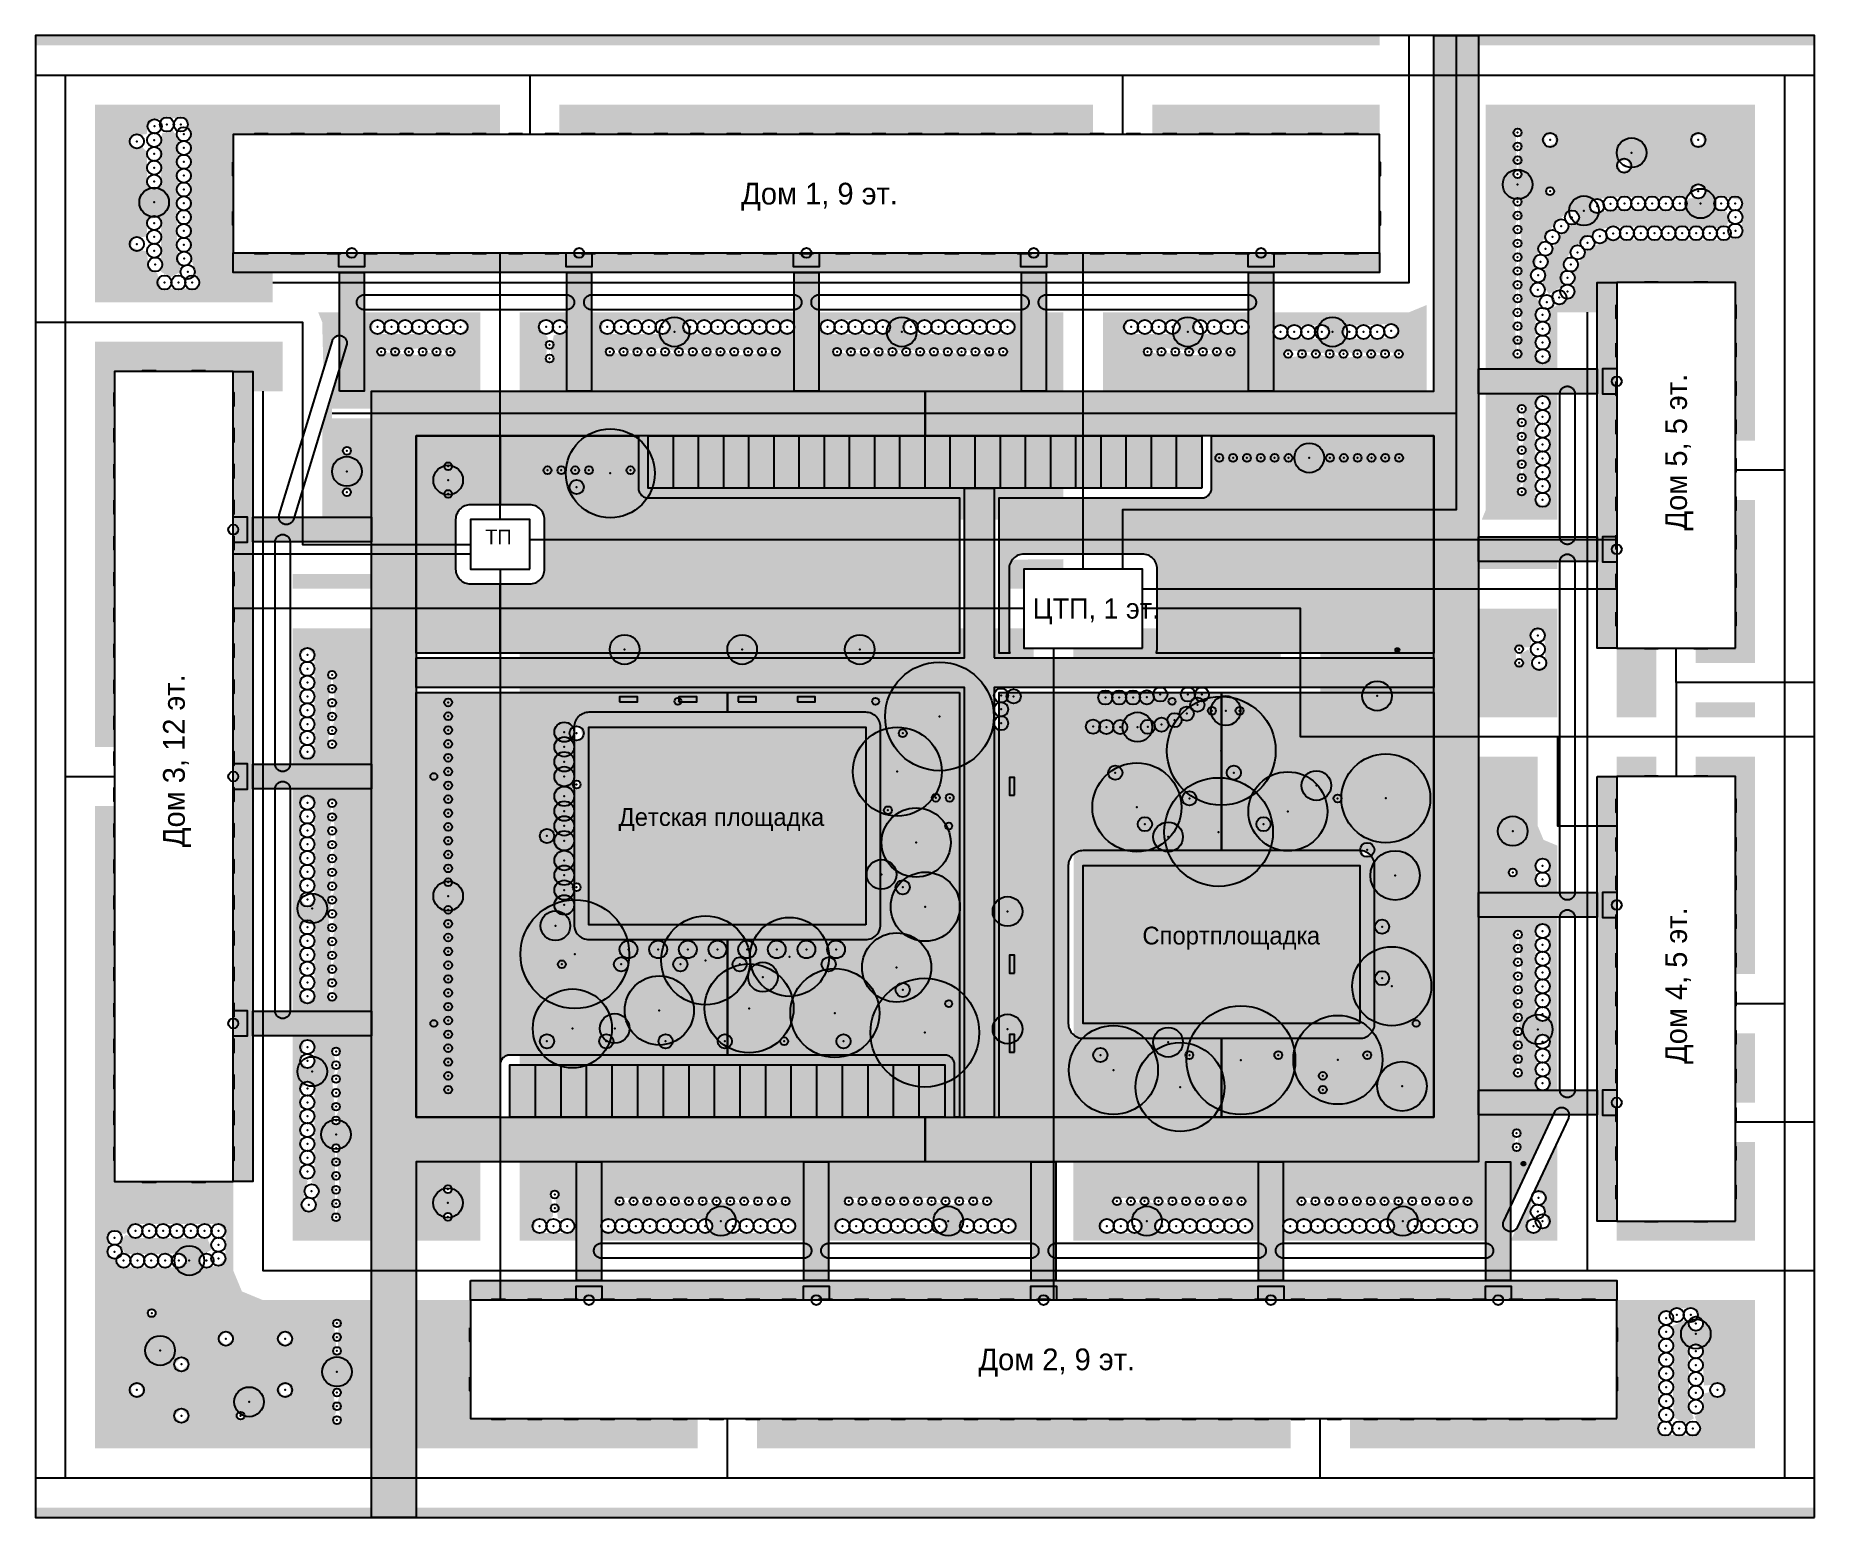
# Model space of a CAD drawing. Header units: metres. Extents: x 0 to 180, y 0 to 150.
import ezdxf

# ---------------------------------------------------------------- set-up
doc = ezdxf.new("R2010")
doc.units = ezdxf.units.M
for name, color, linetype in [('BENCHES', 34, 'Continuous'), ('BUILDING_FOOTPRINT', 1, 'Continuous'), ('CABLE_COMM', 150, 'Continuous'), ('CANOPIES', 132, 'Continuous'), ('CURB', 8, 'Continuous'), ('ENTRANCES', 132, 'Continuous'), ('EXISTING_BUSH_Сирень обыкновенная', 82, 'Continuous'), ('EXISTING_BUSH_Спирея Вангутта', 82, 'Continuous'), ('EXISTING_BUSH_Чубушник венечный', 82, 'Continuous'), ('EXISTING_TREE_Береза повислая', 3, 'Continuous'), ('EXISTING_TREE_Ель обыкновенная', 3, 'Continuous'), ('EXISTING_TREE_Клен остролистный', 3, 'Continuous'), ('EXISTING_TREE_Липа мелколистная', 3, 'Continuous'), ('EXISTING_TREE_Тополь бальзамический', 3, 'Continuous'), ('GAS_PIPE', 2, 'Continuous'), ('GRASS', 84, 'Continuous'), ('HEATING_T1', 1, 'Continuous'), ('LABELS', 7, 'Continuous'), ('LAMPS', 2, 'Continuous'), ('NEW_BUSH', 3, 'Continuous'), ('NEW_LAMP', 2, 'Continuous'), ('NEW_LAWN', 82, 'Continuous'), ('NEW_PATHS', 2, 'Continuous'), ('NEW_TREE', 3, 'Continuous'), ('PARKING', 253, 'Continuous'), ('PARKING_MARKINGS', 7, 'Continuous'), ('PATHS', 33, 'Continuous'), ('PLAYGROUND', 40, 'Continuous'), ('PLAYGROUND_SPORTS', 42, 'Continuous'), ('POWER_CABLE', 212, 'Continuous'), ('ROAD', 251, 'Continuous'), ('SEWER_K1', 30, 'Continuous'), ('SIDEWALK', 31, 'Continuous'), ('TERRITORY_BOUNDARY', 8, 'Continuous'), ('TRANSFORMER_SUBSTATION', 6, 'Continuous'), ('WATER_SUPPLY_B1', 5, 'Continuous'), ('WINDOWS', 150, 'Continuous')]:
    doc.layers.add(name, color=color, linetype=linetype)

msp = doc.modelspace()

# ---------------------------------------------------------------- texts
at = {"layer": 'LABELS'}
for s, height, p in [('Дом 1, 9 эт.', 2.2, (71.4, 132.9)), ('ТП', 1.5, (45.5, 98.5)), ('ЦТП, 1 эт.', 2.04, (100.9, 90.98)), ('Детская площадка', 1.8, (59, 70)), ('Спортплощадка', 1.8, (112, 58)), ('Дом 2, 9 эт.', 2.2, (95.4, 14.9))]:
    msp.add_text(s, height=height, dxfattribs=at).set_placement(p)
for s, p in [('Дом 5, 5 эт.', (167.1, 99.9)), ('Дом 3, 12 эт.', (15.1, 67.85)), ('Дом 4, 5 эт.', (167.1, 45.9))]:
    msp.add_text(s, height=2.2, rotation=90, dxfattribs=at).set_placement(p)

# ---------------------------------------------------------------- blocks, each defined once
blk = doc.blocks.new('BENCH')
blk.add_lwpolyline([(-0.9, -0.25), (0.9, -0.25), (0.9, 0.25), (-0.9, 0.25)], close=True)

# ---------------------------------------------------------------- hatches: boundary and pattern name
at = {"layer": 'GRASS'}
for points in [[(47, 109.5), (47, 102.5), (44, 102.5), (43.85, 102.49), (43.71, 102.47), (43.56, 102.44), (43.43, 102.39), (43.29, 102.32), (43.17, 102.25), (43.05, 102.16), (42.94, 102.06), (42.84, 101.95), (42.75, 101.83), (42.68, 101.71), (42.61, 101.57), (42.56, 101.44), (42.53, 101.29), (42.51, 101.15), (42.5, 101), (42.5, 96), (42.51, 95.85), (42.53, 95.71), (42.56, 95.56), (42.61, 95.43), (42.68, 95.29), (42.75, 95.17), (42.84, 95.05), (42.94, 94.94), (43.05, 94.84), (43.17, 94.75), (43.29, 94.68), (43.43, 94.61), (43.56, 94.56), (43.71, 94.53), (43.85, 94.51), (44, 94.5), (47, 94.5), (47, 87.5), (38.5, 87.5), (38.5, 109.5)], [(61, 109.5), (61, 104.2), (61, 104.1), (61.02, 104), (61.04, 103.91), (61.08, 103.82), (61.12, 103.73), (61.17, 103.64), (61.23, 103.57), (61.29, 103.49), (61.37, 103.43), (61.44, 103.37), (61.53, 103.32), (61.62, 103.28), (61.71, 103.24), (61.8, 103.22), (61.9, 103.2), (62, 103.2), (93.5, 103.2), (93.5, 87.5), (47, 87.5), (47, 94.5), (50, 94.5), (50.15, 94.51), (50.29, 94.53), (50.44, 94.56), (50.57, 94.61), (50.71, 94.68), (50.83, 94.75), (50.95, 94.84), (51.06, 94.94), (51.16, 95.05), (51.25, 95.17), (51.32, 95.29), (51.39, 95.43), (51.44, 95.56), (51.47, 95.71), (51.49, 95.85), (51.5, 96), (51.5, 101), (51.49, 101.15), (51.47, 101.29), (51.44, 101.44), (51.39, 101.57), (51.32, 101.71), (51.25, 101.83), (51.16, 101.95), (51.06, 102.06), (50.95, 102.16), (50.83, 102.25), (50.71, 102.32), (50.57, 102.39), (50.44, 102.44), (50.29, 102.47), (50.15, 102.49), (50, 102.5), (47, 102.5), (47, 109.5)], [(141.5, 109.5), (141.5, 87.5), (113.41, 87.5), (113.44, 87.56), (113.47, 87.71), (113.49, 87.85), (113.5, 88), (113.5, 96), (113.49, 96.15), (113.47, 96.29), (113.44, 96.44), (113.39, 96.57), (113.32, 96.71), (113.25, 96.83), (113.16, 96.95), (113.06, 97.06), (112.95, 97.16), (112.83, 97.25), (112.71, 97.32), (112.57, 97.39), (112.44, 97.44), (112.29, 97.47), (112.15, 97.49), (112, 97.5), (100, 97.5), (99.85, 97.49), (99.71, 97.47), (99.56, 97.44), (99.43, 97.39), (99.29, 97.32), (99.17, 97.25), (99.05, 97.16), (98.94, 97.06), (98.84, 96.95), (98.75, 96.83), (98.68, 96.71), (98.61, 96.57), (98.56, 96.44), (98.53, 96.29), (98.51, 96.15), (98.5, 96), (98.5, 88), (98.51, 87.85), (98.53, 87.71), (98.56, 87.56), (98.59, 87.5), (97.5, 87.5), (97.5, 103.2), (118, 103.2), (118.1, 103.2), (118.2, 103.22), (118.29, 103.24), (118.38, 103.28), (118.47, 103.32), (118.56, 103.37), (118.63, 103.43), (118.71, 103.49), (118.77, 103.57), (118.83, 103.64), (118.88, 103.73), (118.92, 103.82), (118.96, 103.91), (118.98, 104), (119, 104.1), (119, 104.2), (119, 109.5)], [(38.5, 83.5), (70, 83.5), (70, 81.5), (56, 81.5), (55.85, 81.49), (55.71, 81.47), (55.56, 81.44), (55.43, 81.39), (55.29, 81.32), (55.17, 81.25), (55.05, 81.16), (54.94, 81.06), (54.84, 80.95), (54.75, 80.83), (54.68, 80.71), (54.61, 80.57), (54.56, 80.44), (54.53, 80.29), (54.51, 80.15), (54.5, 80), (54.5, 60), (54.51, 59.85), (54.53, 59.71), (54.56, 59.56), (54.61, 59.43), (54.68, 59.29), (54.75, 59.17), (54.84, 59.05), (54.94, 58.94), (55.05, 58.84), (55.17, 58.75), (55.29, 58.68), (55.43, 58.61), (55.56, 58.56), (55.71, 58.53), (55.85, 58.51), (56, 58.5), (70, 58.5), (70, 46.8), (48, 46.8), (47.9, 46.8), (47.8, 46.78), (47.71, 46.76), (47.62, 46.72), (47.53, 46.68), (47.44, 46.63), (47.37, 46.57), (47.29, 46.51), (47.23, 46.43), (47.17, 46.36), (47.12, 46.27), (47.08, 46.18), (47.04, 46.09), (47.02, 46), (47, 45.9), (47, 45.8), (47, 40.5), (38.5, 40.5)], [(93.5, 83.5), (93.5, 40.5), (93, 40.5), (93, 45.8), (93, 45.9), (92.98, 46), (92.96, 46.09), (92.92, 46.18), (92.88, 46.27), (92.83, 46.36), (92.77, 46.43), (92.71, 46.51), (92.63, 46.57), (92.56, 46.63), (92.47, 46.68), (92.38, 46.72), (92.29, 46.76), (92.19, 46.78), (92.1, 46.8), (92, 46.8), (70, 46.8), (70, 58.5), (84, 58.5), (84.15, 58.51), (84.29, 58.53), (84.44, 58.56), (84.57, 58.61), (84.71, 58.68), (84.83, 58.75), (84.95, 58.84), (85.06, 58.94), (85.16, 59.05), (85.25, 59.17), (85.32, 59.29), (85.39, 59.43), (85.44, 59.56), (85.47, 59.71), (85.49, 59.85), (85.5, 60), (85.5, 80), (85.49, 80.15), (85.47, 80.29), (85.44, 80.44), (85.39, 80.57), (85.32, 80.71), (85.25, 80.83), (85.16, 80.95), (85.06, 81.06), (84.95, 81.16), (84.83, 81.25), (84.71, 81.32), (84.57, 81.39), (84.44, 81.44), (84.29, 81.47), (84.15, 81.49), (84, 81.5), (70, 81.5), (70, 83.5)], [(97.5, 40.5), (97.5, 83.5), (120, 83.5), (120, 67.5), (106, 67.5), (105.85, 67.49), (105.71, 67.47), (105.56, 67.44), (105.43, 67.39), (105.29, 67.32), (105.17, 67.25), (105.05, 67.16), (104.94, 67.06), (104.84, 66.95), (104.75, 66.83), (104.68, 66.71), (104.61, 66.57), (104.56, 66.44), (104.53, 66.29), (104.51, 66.15), (104.5, 66), (104.5, 50), (104.51, 49.85), (104.53, 49.71), (104.56, 49.56), (104.61, 49.43), (104.68, 49.29), (104.75, 49.17), (104.84, 49.05), (104.94, 48.94), (105.05, 48.84), (105.17, 48.75), (105.29, 48.68), (105.43, 48.61), (105.56, 48.56), (105.71, 48.53), (105.85, 48.51), (106, 48.5), (120, 48.5), (120, 40.5)], [(120, 40.5), (120, 48.5), (134, 48.5), (134.15, 48.51), (134.29, 48.53), (134.44, 48.56), (134.57, 48.61), (134.71, 48.68), (134.83, 48.75), (134.95, 48.84), (135.06, 48.94), (135.16, 49.05), (135.25, 49.17), (135.32, 49.29), (135.39, 49.43), (135.44, 49.56), (135.47, 49.71), (135.49, 49.85), (135.5, 50), (135.5, 66), (135.49, 66.15), (135.47, 66.29), (135.44, 66.44), (135.39, 66.57), (135.32, 66.71), (135.25, 66.83), (135.16, 66.95), (135.06, 67.06), (134.95, 67.16), (134.83, 67.25), (134.71, 67.32), (134.57, 67.39), (134.44, 67.44), (134.29, 67.47), (134.15, 67.49), (134, 67.5), (120, 67.5), (120, 83.5), (141.5, 83.5), (141.5, 40.5)]]:
    msp.add_hatch(color=84, dxfattribs=at).paths.add_polyline_path(points)
at = {"layer": 'NEW_LAWN'}
for points in [[(136, 150), (136, 149), (0, 149), (0, 150)], [(180, 149), (146, 149), (146, 150), (180, 150)], [(107, 143), (107, 140), (53, 140), (53, 143)], [(113, 143), (136, 143), (136, 140), (113, 140)], [(30.75, 122), (30.75, 119.66), (30.06, 119.18), (29.13, 116.15), (29, 121), (28.59, 122)], [(51.3, 121.11), (50.95, 120.5), (51.83, 119.44), (51.65, 117.3), (52.02, 116.92), (52.35, 117.11), (52.11, 118.16), (52.44, 119.66), (53.75, 119.99), (53.75, 114), (49, 114), (49, 122), (53.75, 122), (53.75, 121.01)], [(102.25, 122), (104, 122), (104, 114), (102.25, 114)], [(6, 78), (6, 119), (25, 119), (25, 114), (22, 114), (22, 116), (8, 116), (8, 78)], [(62, 109.5), (62, 104.2), (94, 104.2), (94, 101), (93.5, 101), (93.5, 103.2), (93.5, 103.2), (93.5, 103.2), (62, 103.2), (61.9, 103.2), (61.9, 103.2), (61.8, 103.22), (61.8, 103.22), (61.71, 103.24), (61.71, 103.24), (61.62, 103.28), (61.62, 103.28), (61.53, 103.32), (61.53, 103.32), (61.45, 103.37), (61.44, 103.37), (61.37, 103.43), (61.36, 103.43), (61.29, 103.49), (61.23, 103.56), (61.23, 103.57), (61.17, 103.64), (61.17, 103.64), (61.12, 103.73), (61.12, 103.73), (61.08, 103.82), (61.08, 103.82), (61.04, 103.91), (61.04, 103.91), (61.02, 104), (61.02, 104), (61, 104.1), (61, 104.1), (61, 104.2), (61, 109.5), (61, 109.5)], [(97, 101), (97, 104.2), (104, 104.2), (104, 103.2), (97.5, 103.2), (97.5, 103.2), (97.5, 103.2), (97.5, 101)], [(168, 88), (172, 88), (172, 103), (174, 103), (174, 86.5), (168, 86.5)], [(26, 95.5), (34, 95.5), (34, 94), (26, 94)], [(98.84, 96.95), (104, 97), (104, 96), (100, 96), (100, 94), (98.5, 94), (98.5, 96), (98.51, 96.15), (98.51, 96.15), (98.53, 96.29), (98.53, 96.29), (98.56, 96.44), (98.56, 96.44), (98.61, 96.57), (98.68, 96.71), (98.68, 96.71), (98.75, 96.83), (98.75, 96.83), (98.84, 96.95), (98.84, 96.95), (98.94, 97.06), (98.94, 97.06), (98.94, 97.06)], [(154, 96.75), (154, 96), (146, 96), (146, 96.75)], [(94, 90), (94, 87.01), (49, 87), (49, 87.5), (93.5, 87.5), (93.5, 87.5), (93.5, 87.5), (93.5, 90)], [(97.5, 90), (97.5, 87.5), (97.5, 87.5), (97.5, 87.5), (98.59, 87.5), (98.59, 87.5), (98.56, 87.56), (98.56, 87.56), (98.53, 87.71), (98.53, 87.71), (98.51, 87.85), (98.51, 87.85), (98.5, 88), (98.5, 90), (100, 90), (100, 88), (101, 88), (101, 87), (97, 87), (97, 90)], [(126, 87), (105, 87), (105, 88), (112, 88), (112, 90), (113.5, 90), (113.5, 88), (113.49, 87.85), (113.49, 87.85), (113.47, 87.71), (113.47, 87.71), (113.44, 87.56), (113.44, 87.56), (113.41, 87.5), (113.41, 87.5), (126, 87.5)], [(141.5, 87), (130, 87), (130, 87.5), (141.5, 87.5), (141.5, 87.5)], [(160, 88), (164, 88), (164, 81), (160, 81)], [(49, 84), (94, 84), (94, 40.5), (93.5, 40.5), (93.5, 40.5), (93.5, 83.5), (93.5, 83.5), (93.5, 83.5), (70, 83.5), (49, 83.5)], [(130, 84), (141.5, 84), (141.5, 83.5), (130, 83.5)], [(174, 81), (168, 81), (168, 82.5), (174, 82.5)], [(97.5, 79.95), (97.5, 40.5), (97.5, 40.5), (97, 40.5), (97, 79.89)], [(164, 75), (160, 75), (160, 77), (164, 77)], [(174, 77), (174, 55), (172, 55), (172, 75), (168, 75), (168, 77)], [(172, 49), (174, 49), (174, 42), (172, 42)], [(92, 40.5), (92, 45.8), (49, 45.8), (49, 46.8), (70, 46.8), (92, 46.8), (92.1, 46.8), (92.1, 46.8), (92.19, 46.78), (92.2, 46.78), (92.29, 46.76), (92.29, 46.76), (92.38, 46.72), (92.38, 46.72), (92.47, 46.68), (92.47, 46.68), (92.56, 46.63), (92.56, 46.63), (92.63, 46.57), (92.64, 46.57), (92.71, 46.51), (92.77, 46.44), (92.77, 46.43), (92.83, 46.36), (92.83, 46.36), (92.88, 46.27), (92.88, 46.27), (92.92, 46.18), (92.92, 46.18), (92.96, 46.09), (92.96, 46.09), (92.98, 46), (92.98, 46), (93, 45.9), (93, 45.9), (93, 45.8), (93, 40.5), (93, 40.5)], [(151.52, 32.77), (150.97, 29.15), (151.58, 28.8), (153.11, 29.63), (152.57, 31.44), (152.7, 32.69), (151.58, 32.9), (154, 38.08), (154, 28), (149.25, 28)], [(174, 28), (160, 28), (160, 30), (172, 30), (172, 38), (174, 38)], [(50.65, 30.11), (50.39, 29.15), (51, 28.8), (53.8, 28.8), (54.75, 29.5), (54.75, 28), (49, 28), (49, 36), (54.75, 36), (54.75, 29.5), (54.15, 30.11), (52.85, 30.26), (52.62, 32.16), (52.91, 32.7), (52.53, 33.08), (52.15, 32.7), (52.38, 30.51), (51.86, 30.02)], [(67, 10), (67, 7), (38.5, 7), (38.5, 22), (44, 22), (44, 10)], [(73, 7), (73, 10), (127, 10), (127, 7)], [(0, 1), (34, 1), (34, 0), (0, 0)], [(38.5, 1), (180, 1), (180, 0), (38.5, 0)]]:
    msp.add_hatch(color=82, dxfattribs=at).paths.add_polyline_path(points)
h = msp.add_hatch(color=82, dxfattribs=at)
h.paths.add_polyline_path([(6, 143), (47, 143), (47, 140), (20, 140), (20, 126), (24, 126), (24, 123), (6, 123)])
h.paths.add_polyline_path([(11.25, 140.03), (9.9, 139.89), (9.55, 139.29), (9.9, 138.68), (10.85, 138.67), (11.28, 138.24), (11.3, 135.22), (11.65, 134.62), (12.35, 134.62), (12.7, 135.22), (12.52, 138.88), (12.82, 140.12), (13.89, 140.38), (14.48, 139.47), (14.3, 128.82), (14.69, 126.08), (13.59, 125.52), (12.68, 126.11), (12.7, 131.02), (12.35, 131.63), (11.39, 131.37), (11.22, 129.65), (9.9, 129.5), (9.64, 128.55), (11.24, 128.15), (11.49, 126.48), (12.3, 125.99), (12.7, 124.39), (16.2, 124.39), (16.54, 125), (15.54, 127.98), (15.61, 140.37), (15.3, 141.35), (14.69, 141.7), (12.04, 141.52), (11.35, 140.82)], flags=16)
h = msp.add_hatch(color=82, dxfattribs=at)
h.paths.add_polyline_path([(158, 122), (154, 122), (154, 116.25), (146.75, 116.25), (146.75, 143), (174, 143), (174, 109), (172, 109), (172, 125), (158, 125)])
h.paths.add_polyline_path([(152.25, 122.87), (151.8, 121.73), (151.8, 117.53), (152.5, 116.83), (153.2, 117.53), (153.16, 122.21), (155.61, 123.73), (155.65, 126.06), (156.86, 128.19), (159.01, 129.36), (170.83, 129.3), (172.35, 129.62), (172.7, 130.23), (172.58, 133.35), (170.57, 133.7), (169.97, 133.35), (169.97, 132.65), (171.13, 132.14), (171.35, 131.46), (171.19, 130.88), (170.28, 130.52), (159.63, 130.68), (157.92, 130.29), (155.44, 128.4), (154.65, 126.83), (154.49, 124.65), (153.13, 123.83), (152.51, 124.83), (152.96, 127.53), (154.34, 129.9), (156.16, 131.58), (155.81, 132.19), (155.11, 132.19), (153.78, 131.04), (152.17, 128.77), (151.68, 126.45), (151.23, 125.92), (151.53, 124.86), (151.2, 124.47)], flags=16)
h.paths.add_polyline_path([(159.93, 132.46), (166.37, 132.3), (166.98, 132.65), (167.25, 133.5), (168.6, 133.63), (168.95, 134.24), (168.25, 134.94), (167.11, 133.59), (159.37, 133.67), (157.65, 133.34), (157.39, 132.39), (158.34, 132.13)], flags=16)
h.paths.add_polyline_path([(168.6, 140.04), (167.64, 139.78), (167.9, 138.83), (168.86, 139.09)], flags=16)
h.paths.add_polyline_path([(161.1, 137.44), (160.14, 137.19), (160.4, 136.23), (161.36, 136.49)], flags=16)
h.paths.add_polyline_path([(153.6, 140.04), (152.64, 139.78), (152.9, 138.83), (153.86, 139.09)], flags=16)
h.paths.add_polyline_path([(153.44, 134.57), (152.92, 134.43), (153.06, 133.91), (153.58, 134.05)], flags=16)
h.paths.add_polyline_path([(150.34, 123.38), (150.05, 124.23), (150.42, 124.66), (150.05, 125.63), (150.42, 126.08), (150.05, 126.72), (150.34, 127.57), (150.05, 128.12), (150.34, 128.97), (150.05, 132.63), (150.34, 133.18), (149.96, 133.55), (149.58, 133.18), (149.87, 131.23), (149.58, 130.38), (149.87, 129.83), (149.58, 128.97), (149.87, 128.43), (149.58, 127.57), (149.87, 127.03), (149.58, 126.17), (149.87, 125.63), (149.58, 124.78), (149.87, 124.23), (149.58, 123.38), (149.87, 122.83), (149.58, 121.97), (149.87, 118.32), (149.58, 117.78), (149.96, 117.4), (150.34, 117.78), (150.05, 118.32), (150.34, 121.97), (150.05, 122.52)], flags=16)
h.paths.add_polyline_path([(149.87, 136.52), (149.58, 135.97), (149.96, 135.6), (150.34, 135.97), (150.05, 136.52), (150.29, 140.36), (149.77, 140.5)], flags=16)
h = msp.add_hatch(color=82, dxfattribs=at)
h.paths.add_polyline_path([(125.25, 119.5), (130.17, 119.3), (130.87, 120), (130.17, 120.7), (125.25, 120.5), (125.25, 122), (139, 122), (140.75, 122.72), (140.75, 114), (125.25, 114)])
h.paths.add_polyline_path([(126.75, 118.14), (126.37, 117.77), (126.75, 117.39), (128.69, 117.68), (129.55, 117.39), (130.09, 117.68), (130.95, 117.39), (131.49, 117.68), (132.35, 117.39), (136.01, 117.68), (136.55, 117.39), (137.41, 117.68), (137.95, 117.39), (138.33, 117.77), (137.95, 118.14), (137.41, 117.85), (136.55, 118.14), (136.01, 117.85), (135.15, 118.14), (134.61, 117.85), (133.75, 118.14), (133.21, 117.85), (132.35, 118.14), (131.81, 117.85), (130.95, 118.14), (130.41, 117.85)], flags=16)
h.paths.add_polyline_path([(132.62, 120.61), (132.37, 119.65), (132.97, 119.3), (137.17, 119.4), (137.87, 120.1), (137.17, 120.79)], flags=16)
h = msp.add_hatch(color=82, dxfattribs=at)
h.paths.add_polyline_path([(30.75, 114), (33.25, 114), (33.25, 122), (45, 122), (45, 114), (34, 114), (34, 112.25), (30, 112.25), (30, 111.25), (34, 111.25), (34, 101.25), (29, 101.25), (29, 110.57), (30.62, 115.88)])
h.paths.add_polyline_path([(34.25, 121.11), (33.99, 120.15), (34.6, 119.8), (43, 119.8), (43.7, 120.5), (43, 121.2)], flags=16)
h.paths.add_polyline_path([(34.98, 118.38), (34.6, 118), (34.98, 117.62), (35.52, 117.91), (39.17, 117.62), (39.72, 117.91), (41.98, 117.62), (42.35, 118), (41.98, 118.38), (41.43, 118.09), (40.58, 118.38), (40.03, 118.09), (39.17, 118.38), (35.83, 118.09)], flags=16)
h.paths.add_polyline_path([(31.5, 104.15), (31.12, 103.78), (31.5, 103.4), (31.88, 103.78)], flags=16)
h.paths.add_polyline_path([(31.69, 108.3), (31.17, 108.16), (31.31, 107.65), (31.83, 107.79)], flags=16)
h = msp.add_hatch(color=82, dxfattribs=at)
h.paths.add_polyline_path([(56.25, 122), (76.75, 122), (76.75, 121.01), (66.25, 121.2), (65.55, 120.5), (66.25, 119.8), (76.75, 119.99), (76.75, 114), (56.25, 114)])
h.paths.add_polyline_path([(58.1, 118.38), (57.72, 118), (58.1, 117.62), (58.64, 117.91), (59.5, 117.62), (60.04, 117.91), (60.9, 117.62), (61.44, 117.91), (62.3, 117.62), (62.84, 117.91), (63.7, 117.62), (64.24, 117.91), (65.1, 117.62), (65.64, 117.91), (66.5, 117.62), (67.04, 117.91), (67.9, 117.62), (68.44, 117.91), (69.3, 117.62), (69.84, 117.91), (70.7, 117.62), (74.36, 117.91), (74.9, 117.62), (75.28, 118), (74.9, 118.38), (74.36, 118.09), (73.5, 118.38), (72.96, 118.09), (72.1, 118.38), (71.56, 118.09), (70.7, 118.38), (70.16, 118.09), (69.3, 118.38), (68.76, 118.09), (67.9, 118.38), (67.36, 118.09), (66.5, 118.38), (65.96, 118.09), (65.1, 118.38), (64.56, 118.09), (63.7, 118.38), (60.04, 118.09), (59.5, 118.38), (58.96, 118.09)], flags=16)
h.paths.add_polyline_path([(57.5, 121.11), (57.24, 120.15), (57.85, 119.8), (63.45, 119.8), (64.15, 120.5), (63.45, 121.2)], flags=16)
h = msp.add_hatch(color=82, dxfattribs=at)
h.paths.add_polyline_path([(79.25, 120.45), (80.15, 119.8), (85.75, 119.8), (86.45, 120.5), (85.75, 121.2), (80.15, 121.2), (79.25, 120.55), (79.25, 122), (99.75, 122), (99.75, 114), (79.25, 114)])
h.paths.add_polyline_path([(88.2, 121.11), (87.94, 120.15), (88.55, 119.8), (98.35, 119.8), (99.05, 120.5), (98.35, 121.2)], flags=16)
h.paths.add_polyline_path([(81.1, 118.38), (80.72, 118), (81.1, 117.62), (81.64, 117.91), (82.5, 117.62), (83.04, 117.91), (83.9, 117.62), (84.44, 117.91), (85.3, 117.62), (85.84, 117.91), (86.7, 117.62), (87.24, 117.91), (88.1, 117.62), (88.64, 117.91), (89.5, 117.62), (90.04, 117.91), (90.9, 117.62), (91.44, 117.91), (92.3, 117.62), (92.84, 117.91), (93.7, 117.62), (97.36, 117.91), (97.9, 117.62), (98.28, 118), (97.9, 118.38), (97.36, 118.09), (96.5, 118.38), (95.96, 118.09), (95.1, 118.38), (94.56, 118.09), (93.7, 118.38), (93.16, 118.09), (92.3, 118.38), (91.76, 118.09), (90.9, 118.38), (90.36, 118.09), (89.5, 118.38), (88.96, 118.09), (88.1, 118.38), (87.56, 118.09), (86.7, 118.38), (86.16, 118.09), (85.3, 118.38), (81.96, 118.09)], flags=16)
h = msp.add_hatch(color=82, dxfattribs=at)
h.paths.add_polyline_path([(117.5, 121.11), (117.24, 120.15), (117.85, 119.8), (122.75, 119.99), (122.75, 114), (108, 114), (108, 122), (122.75, 122), (122.75, 121.01)])
h.paths.add_polyline_path([(112.53, 118.38), (112.15, 118), (112.53, 117.62), (113.07, 117.91), (113.92, 117.62), (114.47, 117.91), (115.33, 117.62), (115.87, 117.91), (116.72, 117.62), (120.38, 117.91), (120.92, 117.62), (121.3, 118), (120.92, 118.38), (120.38, 118.09), (119.53, 118.38), (118.98, 118.09), (118.12, 118.38), (117.58, 118.09), (113.92, 118.38), (113.38, 118.09)], flags=16)
h.paths.add_polyline_path([(110.5, 121.11), (110.24, 120.15), (110.85, 119.8), (115.05, 119.8), (115.75, 120.5), (115.05, 121.2)], flags=16)
h = msp.add_hatch(color=82, dxfattribs=at)
h.paths.add_polyline_path([(151.75, 112.59), (151.8, 103), (152.5, 102.3), (153.2, 103), (153.2, 112.8), (152.5, 113.75), (154, 113.75), (154, 101), (146.34, 101), (146.75, 102), (146.75, 113.75), (152.5, 113.75)])
h.paths.add_polyline_path([(150, 103.83), (150.38, 103.45), (150.79, 103.94), (150.46, 104.37), (150.79, 105.34), (150.46, 105.77), (150.79, 106.74), (150.46, 107.17), (150.79, 108.14), (150.46, 108.57), (150.79, 109.54), (150.46, 109.97), (150.79, 110.94), (150.46, 111.68), (150.79, 112.34), (150.38, 112.6), (150, 112.22), (150.29, 110.28), (150, 109.42), (150.29, 105.77), (150, 105.22), (150.29, 104.68)], flags=16)
h = msp.add_hatch(color=82, dxfattribs=at)
h.paths.add_polyline_path([(146, 92), (154, 92), (154, 81), (146, 81)])
h.paths.add_polyline_path([(150.21, 87.36), (151.01, 87.85), (151.57, 87.25), (151.22, 86.5), (151.8, 85.89), (152.75, 86.14), (152.7, 89.28), (152.35, 89.89), (151.39, 89.63), (151.26, 88.09), (149.79, 88.09), (149.79, 86.31), (150.54, 86.4)], flags=16)
h = msp.add_hatch(color=82, dxfattribs=at)
h.paths.add_polyline_path([(34, 90), (34, 76.25), (26, 76.25), (26, 90)])
h.paths.add_polyline_path([(29.91, 81.93), (29.62, 78.28), (30, 77.9), (30.38, 78.28), (30.09, 78.82), (30.38, 79.67), (30.09, 80.22), (30.38, 81.08), (30.09, 84.73), (30.38, 85.28), (30, 85.65), (29.62, 85.28), (29.91, 84.73), (29.62, 82.47)], flags=16)
h.paths.add_polyline_path([(26.8, 77.5), (27.5, 76.8), (28.2, 77.5), (28.2, 87.3), (27.5, 88), (26.8, 87.3)], flags=16)
h = msp.add_hatch(color=82, dxfattribs=at)
h.paths.add_polyline_path([(55.13, 63.79), (54.5, 64.37), (54.5, 73.47), (55.13, 74.18), (54.5, 75), (54.5, 78.55), (55.36, 79.03), (55.1, 79.98), (54.5, 80.08), (54.51, 80.15), (54.51, 80.15), (54.53, 80.29), (54.53, 80.29), (54.56, 80.44), (54.56, 80.44), (54.61, 80.57), (54.68, 80.71), (54.68, 80.71), (54.75, 80.83), (54.75, 80.83), (54.84, 80.95), (54.84, 80.95), (54.94, 81.06), (54.94, 81.06), (55.05, 81.16), (55.05, 81.16), (55.17, 81.25), (55.17, 81.25), (55.29, 81.32), (55.29, 81.32), (55.43, 81.39), (55.56, 81.44), (55.56, 81.44), (55.71, 81.47), (55.71, 81.47), (55.85, 81.49), (55.85, 81.49), (56, 81.5), (70, 81.5), (84, 81.5), (84.15, 81.49), (84.15, 81.49), (84.29, 81.47), (84.29, 81.47), (84.44, 81.44), (84.44, 81.44), (84.57, 81.39), (84.71, 81.32), (84.71, 81.32), (84.83, 81.25), (84.83, 81.25), (84.95, 81.16), (84.95, 81.16), (85.06, 81.06), (85.06, 81.06), (85.16, 80.95), (85.16, 80.95), (85.25, 80.83), (85.25, 80.83), (85.32, 80.71), (85.32, 80.71), (85.39, 80.57), (85.44, 80.44), (85.44, 80.44), (85.47, 80.29), (85.47, 80.29), (85.49, 80.15), (85.49, 80.15), (85.5, 80), (85.5, 60), (85.49, 59.85), (85.49, 59.85), (85.47, 59.71), (85.47, 59.71), (85.44, 59.56), (85.44, 59.56), (85.39, 59.43), (85.32, 59.29), (85.32, 59.29), (85.25, 59.17), (85.25, 59.17), (85.16, 59.05), (85.16, 59.05), (85.06, 58.94), (85.06, 58.94), (84.95, 58.84), (84.95, 58.84), (84.83, 58.75), (84.83, 58.75), (84.71, 58.68), (84.71, 58.68), (84.57, 58.61), (84.44, 58.56), (84.44, 58.56), (84.29, 58.53), (84.29, 58.53), (84.15, 58.51), (84.15, 58.51), (84, 58.5), (70, 58.5), (56, 58.5), (55.85, 58.51), (55.85, 58.51), (55.71, 58.53), (55.71, 58.53), (55.56, 58.56), (55.56, 58.56), (55.43, 58.61), (55.29, 58.68), (55.29, 58.68), (55.17, 58.75), (55.17, 58.75), (55.05, 58.84), (55.05, 58.84), (54.94, 58.94), (54.94, 58.94), (54.84, 59.05), (54.84, 59.05), (54.75, 59.17), (54.75, 59.17), (54.68, 59.29), (54.68, 59.29), (54.61, 59.43), (54.56, 59.56), (54.56, 59.56), (54.53, 59.71), (54.53, 59.71), (54.51, 59.85), (54.51, 59.85), (54.5, 60), (54.5, 63.28)])
h.paths.add_polyline_path([(84, 60), (84, 80), (56, 80), (56, 60)], flags=16)
h = msp.add_hatch(color=82, dxfattribs=at)
h.paths.add_polyline_path([(146, 77), (152, 77), (152, 70), (152.59, 68.59), (154, 68), (154, 63.25), (146, 63.25)])
h.paths.add_polyline_path([(152.5, 66.67), (151.89, 66.32), (151.8, 64.57), (152.15, 63.96), (153.11, 64.22), (153.11, 66.32)], flags=16)
h.paths.add_polyline_path([(149.66, 65.6), (149.14, 65.46), (149.28, 64.95), (149.8, 65.09)], flags=16)
h = msp.add_hatch(color=82, dxfattribs=at)
h.paths.add_polyline_path([(8, 34), (20, 34), (20, 25), (20.88, 22.88), (23, 22), (34, 22), (34, 7), (6, 7), (6, 72), (8, 72)])
h.paths.add_polyline_path([(30.88, 12.65), (30.5, 13.03), (30.12, 12.65), (30.41, 10.71), (30.12, 9.85), (30.5, 9.47), (30.88, 9.85), (30.59, 11.79)], flags=16)
h.paths.add_polyline_path([(30.69, 19.98), (30.17, 19.84), (30.41, 17.39), (30.12, 16.85), (30.5, 16.47), (30.88, 16.85), (30.59, 17.39)], flags=16)
h.paths.add_polyline_path([(25.25, 18.79), (24.55, 18.09), (25.25, 17.39), (25.95, 18.09)], flags=16)
h.paths.add_polyline_path([(25.6, 13.5), (24.64, 13.25), (24.9, 12.29), (25.86, 12.55)], flags=16)
h.paths.add_polyline_path([(20.75, 10.68), (20.37, 10.3), (20.75, 9.92), (21.13, 10.3)], flags=16)
h.paths.add_polyline_path([(19.25, 18.79), (18.55, 18.09), (19.25, 17.39), (19.95, 18.09)], flags=16)
h.paths.add_polyline_path([(7.39, 26.55), (8.9, 25.3), (14.5, 25.3), (15.2, 26), (14.5, 26.7), (9.08, 26.65), (8.52, 27.76), (9.1, 28.62), (10.1, 28.3), (17.36, 28.29), (17.84, 27.15), (16.69, 26.35), (16.69, 25.65), (17.3, 25.3), (18.5, 25.5), (19.2, 26.2), (19.2, 29), (18.5, 29.7), (10.1, 29.7), (9, 28.68), (8, 29), (7.39, 28.65)], flags=16)
h.paths.add_polyline_path([(14.75, 16.19), (14.05, 15.5), (14.75, 14.8), (15.45, 15.5)], flags=16)
h.paths.add_polyline_path([(14.75, 11), (14.05, 10.3), (14.75, 9.6), (15.45, 10.3)], flags=16)
h.paths.add_polyline_path([(11.94, 21.02), (11.42, 20.88), (11.56, 20.36), (12.08, 20.5)], flags=16)
h.paths.add_polyline_path([(10.6, 13.5), (9.64, 13.25), (9.9, 12.29), (10.86, 12.55)], flags=16)
h = msp.add_hatch(color=82, dxfattribs=at)
h.paths.add_polyline_path([(34, 51.25), (26, 51.25), (26, 73.75), (34, 73.75)])
h.paths.add_polyline_path([(29.91, 56.36), (29.62, 52.7), (30, 52.32), (30.38, 52.7), (30.09, 53.24), (30.38, 54.1), (30.09, 54.64), (30.38, 55.5), (30.09, 56.04), (30.38, 56.9), (30.09, 57.44), (30.38, 58.3), (30.09, 58.84), (30.38, 59.7), (30.09, 60.24), (30.38, 61.1), (30.09, 61.64), (30.38, 62.5), (30.09, 63.04), (30.38, 63.9), (30.09, 64.44), (30.38, 65.3), (30.09, 65.84), (30.38, 66.7), (30.09, 67.24), (30.38, 68.1), (30.09, 71.76), (30.38, 72.3), (30, 72.68), (29.62, 72.3), (29.91, 71.76), (29.62, 70.9), (29.91, 70.36), (29.62, 69.5), (29.91, 68.96), (29.62, 68.1), (29.91, 67.56), (29.62, 66.7), (29.91, 66.16), (29.62, 65.3), (29.91, 64.76), (29.62, 63.9), (29.91, 63.36), (29.62, 62.5), (29.91, 61.96), (29.62, 61.1), (29.91, 57.44), (29.62, 56.9)], flags=16)
h.paths.add_polyline_path([(26.8, 52.75), (27.5, 52.05), (28.2, 52.75), (28.2, 59.75), (27.5, 60.45), (26.8, 59.75)], flags=16)
h.paths.add_polyline_path([(26.8, 62.55), (27.5, 61.85), (28.2, 62.55), (28.2, 72.35), (27.5, 73.05), (26.8, 72.35)], flags=16)
h = msp.add_hatch(color=82, dxfattribs=at)
h.paths.add_polyline_path([(134.4, 66.98), (134.98, 67.13), (135.06, 67.06), (135.06, 67.06), (135.16, 66.95), (135.16, 66.95), (135.25, 66.83), (135.25, 66.83), (135.32, 66.71), (135.32, 66.71), (135.39, 66.57), (135.44, 66.44), (135.44, 66.44), (135.47, 66.29), (135.47, 66.29), (135.49, 66.15), (135.49, 66.15), (135.5, 66), (135.5, 50), (135.49, 49.85), (135.49, 49.85), (135.47, 49.71), (135.47, 49.71), (135.44, 49.56), (135.44, 49.56), (135.39, 49.43), (135.32, 49.29), (135.32, 49.29), (135.25, 49.17), (135.25, 49.17), (135.16, 49.05), (135.16, 49.05), (135.06, 48.94), (135.06, 48.94), (134.95, 48.84), (134.95, 48.84), (134.83, 48.75), (134.83, 48.75), (134.71, 48.68), (134.71, 48.68), (134.57, 48.61), (134.44, 48.56), (134.44, 48.56), (134.29, 48.53), (134.29, 48.53), (134.15, 48.51), (134.15, 48.51), (134, 48.5), (120, 48.5), (106, 48.5), (105.85, 48.51), (105.85, 48.51), (105.71, 48.53), (105.71, 48.53), (105.56, 48.56), (105.56, 48.56), (105.43, 48.61), (105.29, 48.68), (105.29, 48.68), (105.17, 48.75), (105.17, 48.75), (105.05, 48.84), (105.05, 48.84), (104.94, 48.94), (104.94, 48.94), (105.05, 48.84), (105.05, 67.16), (104.5, 66), (104.51, 66.15), (104.51, 66.15), (104.53, 66.29), (104.53, 66.29), (104.56, 66.44), (104.56, 66.44), (104.61, 66.57), (104.68, 66.71), (104.68, 66.71), (104.75, 66.83), (104.75, 66.83), (104.84, 66.95), (104.84, 66.95), (104.94, 67.06), (104.94, 67.06), (105.05, 67.16), (105.05, 67.16), (105.17, 67.25), (105.17, 67.25), (105.29, 67.32), (105.29, 67.32), (105.43, 67.39), (105.56, 67.44), (105.56, 67.44), (105.71, 67.47), (105.71, 67.47), (105.85, 67.49), (105.85, 67.49), (106, 67.5), (120, 67.5), (134, 67.5), (134.15, 67.49), (134.15, 67.49), (134.27, 67.47)])
h.paths.add_polyline_path([(134, 50), (134, 66), (106, 66), (106, 50)], flags=16)
h = msp.add_hatch(color=82, dxfattribs=at)
h.paths.add_polyline_path([(154, 60.75), (154, 43.25), (153.01, 43.25), (153.2, 48.15), (152.5, 48.85), (151.8, 48.15), (151.99, 43.25), (146, 43.25), (146, 60.75)])
h.paths.add_polyline_path([(151.8, 50.95), (152.5, 50.25), (153.2, 50.95), (153.2, 59.35), (152.5, 60.05), (151.8, 59.35)], flags=16)
h.paths.add_polyline_path([(149.91, 45.54), (149.62, 45), (150, 44.62), (150.38, 45), (150.09, 45.54), (150.38, 46.4), (150.09, 46.94), (150.38, 47.8), (150.09, 48.34), (150.38, 49.2), (150.09, 49.74), (150.38, 50.6), (150.09, 51.14), (150.38, 52), (150.09, 52.54), (150.38, 53.4), (150.09, 53.94), (150.38, 54.8), (150.09, 58.46), (150.38, 59), (150, 59.38), (149.62, 59), (149.91, 58.46), (149.62, 57.6), (149.91, 57.06), (149.62, 56.2), (149.91, 55.66), (149.62, 54.8), (149.91, 54.26), (149.62, 53.4), (149.91, 52.86)], flags=16)
h = msp.add_hatch(color=82, dxfattribs=at)
h.paths.add_polyline_path([(34, 48.75), (34, 28), (26, 28), (26, 48.75)])
h.paths.add_polyline_path([(26.8, 46.21), (27.5, 45.51), (28.11, 45.86), (28.2, 47.61), (27.85, 48.22), (27.15, 48.22)], flags=16)
h.paths.add_polyline_path([(30.31, 30.92), (30.02, 30.38), (30.4, 30), (30.78, 30.38), (30.48, 30.92), (30.78, 31.77), (30.48, 32.32), (30.78, 33.17), (30.48, 36.83), (30.78, 37.38), (30.4, 37.75), (30.02, 37.38), (30.31, 36.83)], flags=16)
h.paths.add_polyline_path([(30.31, 45.23), (30.02, 44.38), (30.31, 40.72), (30.02, 40.17), (30.4, 39.8), (30.78, 40.17), (30.48, 40.72), (30.78, 41.58), (30.48, 42.12), (30.78, 42.98), (30.48, 43.52), (30.78, 44.38), (30.48, 44.92), (30.78, 45.77), (30.59, 47.5), (30.07, 47.36), (30.31, 46.32), (30.02, 45.77)], flags=16)
h.paths.add_polyline_path([(26.8, 35.01), (27.53, 34), (26.95, 31.65), (27.64, 30.95), (28.25, 31.3), (28.63, 33.02), (27.9, 34.03), (28.2, 35.01), (28.2, 43.41), (27.5, 44.11), (26.8, 43.41)], flags=16)
h = msp.add_hatch(color=82, dxfattribs=at)
h.paths.add_polyline_path([(136.75, 28.8), (137.45, 29.5), (136.75, 30.2), (126.25, 30.01), (126.25, 36), (146, 36), (146, 40.75), (153.59, 40.75), (149.25, 31.45), (149.25, 36), (146.75, 36), (146.75, 28), (126.25, 28), (126.25, 28.99)])
h.paths.add_polyline_path([(150.25, 38.89), (149.87, 39.27), (149.49, 38.89), (149.78, 38.35), (149.49, 37.49), (149.87, 37.11), (150.25, 37.49), (149.95, 38.03)], flags=16)
h.paths.add_polyline_path([(139.2, 30.11), (138.94, 29.15), (139.55, 28.8), (145.15, 28.8), (145.85, 29.5), (145.15, 30.2)], flags=16)
h.paths.add_polyline_path([(128.1, 32.38), (127.72, 32), (128.1, 31.62), (128.64, 31.91), (129.5, 31.62), (130.04, 31.91), (130.9, 31.62), (131.44, 31.91), (132.3, 31.62), (132.84, 31.91), (133.7, 31.62), (134.24, 31.91), (135.1, 31.62), (135.64, 31.91), (136.5, 31.62), (137.04, 31.91), (137.9, 31.62), (138.44, 31.91), (139.3, 31.62), (142.96, 31.91), (143.5, 31.62), (144.36, 31.91), (144.9, 31.62), (145.28, 32), (144.9, 32.38), (144.36, 32.09), (143.5, 32.38), (142.96, 32.09), (142.1, 32.38), (141.56, 32.09), (140.7, 32.38), (140.16, 32.09), (139.3, 32.38), (138.76, 32.09), (137.9, 32.38), (137.36, 32.09), (136.5, 32.38), (135.96, 32.09), (135.1, 32.38), (134.56, 32.09), (133.7, 32.38), (133.16, 32.09), (132.3, 32.38), (131.76, 32.09)], flags=16)
h = msp.add_hatch(color=82, dxfattribs=at)
h.paths.add_polyline_path([(45, 28), (38.5, 28), (38.5, 36), (45, 36)])
h.paths.add_polyline_path([(41.73, 33.61), (41.35, 33.23), (41.73, 32.86), (42.11, 33.23)], flags=16)
h.paths.add_polyline_path([(41.73, 30.81), (41.35, 30.43), (41.73, 30.06), (42.11, 30.43)], flags=16)
h = msp.add_hatch(color=82, dxfattribs=at)
h.paths.add_polyline_path([(67.75, 28.8), (68.45, 29.5), (67.75, 30.2), (57.25, 30.01), (57.25, 36), (77.75, 36), (77.75, 28), (57.25, 28), (57.25, 28.99)])
h.paths.add_polyline_path([(70.2, 30.11), (69.94, 29.15), (70.55, 28.8), (76.15, 28.8), (76.85, 29.5), (76.15, 30.2)], flags=16)
h.paths.add_polyline_path([(59.1, 32.38), (58.72, 32), (59.1, 31.62), (59.64, 31.91), (60.5, 31.62), (61.04, 31.91), (61.9, 31.62), (62.44, 31.91), (63.3, 31.62), (63.84, 31.91), (64.7, 31.62), (65.24, 31.91), (66.1, 31.62), (66.64, 31.91), (67.5, 31.62), (68.04, 31.91), (68.9, 31.62), (69.44, 31.91), (70.3, 31.62), (70.84, 31.91), (71.7, 31.62), (75.36, 31.91), (75.9, 31.62), (76.28, 32), (75.9, 32.38), (75.36, 32.09), (74.5, 32.38), (73.96, 32.09), (73.1, 32.38), (72.56, 32.09), (71.7, 32.38), (71.16, 32.09), (70.3, 32.38), (69.76, 32.09), (68.9, 32.38), (68.36, 32.09), (67.5, 32.38), (66.96, 32.09), (66.1, 32.38), (65.56, 32.09), (64.7, 32.38), (64.16, 32.09), (63.3, 32.38), (62.76, 32.09)], flags=16)
h = msp.add_hatch(color=82, dxfattribs=at)
h.paths.add_polyline_path([(105, 36), (123.75, 36), (123.75, 28), (105, 28)])
h.paths.add_polyline_path([(113.65, 30.11), (113.39, 29.15), (114, 28.8), (122.4, 28.8), (123.1, 29.5), (122.4, 30.2)], flags=16)
h.paths.add_polyline_path([(109.42, 32.38), (109.05, 32), (109.42, 31.62), (109.97, 31.91), (110.83, 31.62), (111.37, 31.91), (112.22, 31.62), (112.77, 31.91), (113.62, 31.62), (114.17, 31.91), (115.03, 31.62), (115.57, 31.91), (116.42, 31.62), (116.97, 31.91), (117.82, 31.62), (121.48, 31.91), (122.03, 31.62), (122.4, 32), (122.03, 32.38), (121.48, 32.09), (120.62, 32.38), (120.08, 32.09), (119.22, 32.38), (118.68, 32.09), (117.82, 32.38), (117.28, 32.09), (116.42, 32.38), (115.88, 32.09), (115.03, 32.38), (114.48, 32.09), (113.62, 32.38), (113.08, 32.09)], flags=16)
h.paths.add_polyline_path([(108.05, 30.11), (107.79, 29.15), (108.4, 28.8), (111.2, 28.8), (111.81, 29.15), (111.55, 30.11)], flags=16)
h = msp.add_hatch(color=82, dxfattribs=at)
h.paths.add_polyline_path([(100.75, 28), (80.25, 28), (80.25, 36), (100.75, 36)])
h.paths.add_polyline_path([(93.9, 30.11), (93.64, 29.15), (94.25, 28.8), (98.45, 28.8), (99.15, 29.5), (98.45, 30.2)], flags=16)
h.paths.add_polyline_path([(85.93, 32.09), (82.28, 32.38), (81.9, 32), (82.28, 31.62), (82.82, 31.91), (83.67, 31.62), (84.22, 31.91), (85.08, 31.62), (85.62, 31.91), (86.47, 31.62), (87.02, 31.91), (87.88, 31.62), (88.42, 31.91), (89.28, 31.62), (89.82, 31.91), (90.67, 31.62), (91.22, 31.91), (92.08, 31.62), (95.73, 31.91), (96.28, 31.62), (96.65, 32), (96.28, 32.38), (95.73, 32.09), (94.88, 32.38), (94.33, 32.09), (93.47, 32.38), (92.93, 32.09), (92.08, 32.38), (91.53, 32.09), (90.67, 32.38), (87.02, 32.09), (86.47, 32.38)], flags=16)
h.paths.add_polyline_path([(81.3, 30.11), (81.04, 29.15), (81.65, 28.8), (91.45, 28.8), (92.15, 29.5), (91.45, 30.2)], flags=16)
h = msp.add_hatch(color=82, dxfattribs=at)
h.paths.add_polyline_path([(160, 10), (160, 22), (174, 22), (174, 7), (133, 7), (133, 10)])
h.paths.add_polyline_path([(164.21, 9), (164.56, 8.39), (167.71, 8.3), (168.41, 9), (167.9, 10.19), (168.61, 10.87), (168.75, 12.52), (169.33, 12.67), (170.18, 12.2), (170.78, 12.55), (170.53, 13.5), (168.83, 13.35), (168.61, 17.17), (167.65, 17.43), (167.3, 16.82), (167.3, 11.22), (167.81, 10.03), (166.86, 9.52), (165.72, 10.16), (165.62, 19.37), (166.9, 19.95), (167.65, 19.02), (168.35, 19.02), (168.7, 19.62), (167.83, 21.11), (166.08, 21.2), (164.39, 20.53)], flags=16)
at = {"layer": 'PARKING'}
for points in [[(118, 104.2), (62, 104.2), (62, 109.5), (118, 109.5)], [(92, 40.5), (48, 40.5), (48, 45.8), (92, 45.8)]]:
    msp.add_hatch(color=253, dxfattribs=at).paths.add_polyline_path(points)
at = {"layer": 'PATHS'}
for points in [[(30.75, 114), (30.75, 126), (33.25, 126), (33.25, 114)], [(53.75, 114), (53.75, 126), (56.25, 126), (56.25, 114)], [(79.25, 114), (76.75, 114), (76.75, 126), (79.25, 126)], [(99.75, 114), (99.75, 126), (102.25, 126), (102.25, 114)], [(122.75, 114), (122.75, 126), (125.25, 126), (125.25, 114)], [(158, 113.75), (146, 113.75), (146, 116.25), (158, 116.25)], [(97, 87), (141.5, 87), (141.5, 84), (97, 84), (97, 40.5), (94, 40.5), (94, 84), (38.5, 84), (38.5, 87), (94, 87), (94, 104.2), (97, 104.2)], [(34, 98.75), (22, 98.75), (22, 101.25), (34, 101.25)], [(158, 96.75), (146, 96.75), (146, 99.25), (158, 99.25)], [(34, 73.75), (22, 73.75), (22, 76.25), (34, 76.25)], [(158, 60.75), (146, 60.75), (146, 63.25), (158, 63.25)], [(34, 48.75), (22, 48.75), (22, 51.25), (34, 51.25)], [(146, 40.75), (146, 43.25), (158, 43.25), (158, 40.75)], [(57.25, 24), (54.75, 24), (54.75, 36), (57.25, 36)], [(80.25, 24), (77.75, 24), (77.75, 36), (80.25, 36)], [(103.25, 24), (100.75, 24), (100.75, 36), (103.25, 36)], [(126.25, 24), (123.75, 24), (123.75, 36), (126.25, 36)], [(146.75, 24), (146.75, 36), (149.25, 36), (149.25, 24)]]:
    msp.add_hatch(color=33, dxfattribs=at).paths.add_polyline_path(points)
at = {"layer": 'PLAYGROUND'}
msp.add_hatch(color=40, dxfattribs=at).paths.add_polyline_path([(84, 60), (56, 60), (56, 80), (84, 80)])
at = {"layer": 'PLAYGROUND_SPORTS'}
msp.add_hatch(color=42, dxfattribs=at).paths.add_polyline_path([(134, 50), (106, 50), (106, 66), (134, 66)])
at = {"layer": 'ROAD'}
for points in [[(141.5, 114), (141.5, 150), (146, 150), (146, 114), (146, 109.5), (146, 40.5), (146, 36), (141.5, 36), (90, 36), (90, 40.5), (141.5, 40.5), (141.5, 109.5), (90, 109.5), (90, 114)], [(34, 36), (34, 40.5), (34, 109.5), (34, 114), (38.5, 114), (90, 114), (90, 109.5), (38.5, 109.5), (38.5, 40.5), (90, 40.5), (90, 36), (38.5, 36), (38.5, 0), (34, 0)]]:
    msp.add_hatch(color=251, dxfattribs=at).paths.add_polyline_path(points)
at = {"layer": 'SIDEWALK'}
for points in [[(136, 128), (136, 126), (20, 126), (20, 128)], [(160, 125), (160, 88), (158, 88), (158, 125)], [(20, 116), (22, 116), (22, 34), (20, 34)], [(158, 75), (160, 75), (160, 30), (158, 30)], [(44, 24), (160, 24), (160, 22), (44, 22)]]:
    msp.add_hatch(color=31, dxfattribs=at).paths.add_polyline_path(points)

# ---------------------------------------------------------------- linework, layer by layer
at = {"layer": 'BUILDING_FOOTPRINT'}
for points in [[(136, 128), (136, 140), (20, 140), (20, 128)], [(172, 88), (172, 125), (160, 125), (160, 88)], [(20, 34), (20, 116), (8, 116), (8, 34)], [(112, 88), (112, 96), (100, 96), (100, 88)], [(172, 30), (172, 75), (160, 75), (160, 30)], [(160, 10), (160, 22), (44, 22), (44, 10)]]:
    msp.add_lwpolyline(points, close=True, dxfattribs=at)
at = {"layer": 'CABLE_COMM'}
msp.add_polyline3d([(143.75, 150, -0.6), (143.75, 111.75, -0.6), (30, 111.75, -0.6)], dxfattribs=at)
at = {"layer": 'CANOPIES'}
for points in [[(30.7, 128, 2.7), (33.3, 128, 2.7), (33.3, 126.6, 2.7), (30.7, 126.6, 2.7)], [(53.7, 128, 2.7), (56.3, 128, 2.7), (56.3, 126.6, 2.7), (53.7, 126.6, 2.7)], [(76.7, 128, 2.7), (79.3, 128, 2.7), (79.3, 126.6, 2.7), (76.7, 126.6, 2.7)], [(99.7, 128, 2.7), (102.3, 128, 2.7), (102.3, 126.6, 2.7), (99.7, 126.6, 2.7)], [(122.7, 128, 2.7), (125.3, 128, 2.7), (125.3, 126.6, 2.7), (122.7, 126.6, 2.7)], [(160, 116.3, 2.7), (160, 113.7, 2.7), (158.6, 113.7, 2.7), (158.6, 116.3, 2.7)], [(20, 98.7, 2.7), (20, 101.3, 2.7), (21.4, 101.3, 2.7), (21.4, 98.7, 2.7)], [(160, 99.3, 2.7), (160, 96.7, 2.7), (158.6, 96.7, 2.7), (158.6, 99.3, 2.7)], [(20, 73.7, 2.7), (20, 76.3, 2.7), (21.4, 76.3, 2.7), (21.4, 73.7, 2.7)], [(160, 63.3, 2.7), (160, 60.7, 2.7), (158.6, 60.7, 2.7), (158.6, 63.3, 2.7)], [(20, 48.7, 2.7), (20, 51.3, 2.7), (21.4, 51.3, 2.7), (21.4, 48.7, 2.7)], [(160, 43.3, 2.7), (160, 40.7, 2.7), (158.6, 40.7, 2.7), (158.6, 43.3, 2.7)], [(57.3, 22, 2.7), (54.7, 22, 2.7), (54.7, 23.4, 2.7), (57.3, 23.4, 2.7)], [(80.3, 22, 2.7), (77.7, 22, 2.7), (77.7, 23.4, 2.7), (80.3, 23.4, 2.7)], [(103.3, 22, 2.7), (100.7, 22, 2.7), (100.7, 23.4, 2.7), (103.3, 23.4, 2.7)], [(126.3, 22, 2.7), (123.7, 22, 2.7), (123.7, 23.4, 2.7), (126.3, 23.4, 2.7)], [(149.3, 22, 2.7), (146.7, 22, 2.7), (146.7, 23.4, 2.7), (149.3, 23.4, 2.7)]]:
    msp.add_3dface(points, dxfattribs=at)
at = {"layer": 'CURB'}
msp.add_lwpolyline([(34, 0), (34, 36), (34, 40.5), (34, 109.5), (34, 114), (38.5, 114), (141.5, 114), (141.5, 150), (146, 150), (146, 114), (146, 109.5), (146, 40.5), (146, 36), (141.5, 36), (38.5, 36), (38.5, 0)], close=True, dxfattribs=at)
at = {"layer": 'ENTRANCES'}
for centre in [(32, 128, 0.05), (55, 128, 0.05), (78, 128, 0.05), (101, 128, 0.05), (124, 128, 0.05), (160, 115, 0.05), (20, 100, 0.05), (160, 98, 0.05), (20, 75, 0.05), (160, 62, 0.05), (20, 50, 0.05), (160, 42, 0.05), (56, 22, 0.05), (79, 22, 0.05), (102, 22, 0.05), (125, 22, 0.05), (148, 22, 0.05)]:
    msp.add_circle(centre, 0.5, dxfattribs=at)
at = {"layer": 'EXISTING_BUSH_Сирень обыкновенная'}
for centre in [(53.5, 66.5), (53.5, 65), (53.5, 63.5), (53.5, 62)]:
    msp.add_circle(centre, 1, dxfattribs=at)
for p in [(53.5, 66.5), (53.5, 65), (53.5, 63.5), (53.5, 62)]:
    msp.add_point(p, dxfattribs=at)
at = {"layer": 'EXISTING_BUSH_Спирея Вангутта'}
for centre, radius in [((53.5, 73), 1), ((53.5, 71.5), 1), ((53.5, 70), 1), ((53.5, 68.5), 1), ((60, 57.5), 0.9), ((63, 57.5), 0.9), ((66, 57.5), 0.9), ((69, 57.5), 0.9), ((72, 57.5), 0.9), ((75, 57.5), 0.9), ((78, 57.5), 0.9), ((81, 57.5), 0.9)]:
    msp.add_circle(centre, radius, dxfattribs=at)
for p in [(53.5, 73), (53.5, 71.5), (53.5, 70), (53.5, 68.5), (60, 57.5), (63, 57.5), (66, 57.5), (69, 57.5), (72, 57.5), (75, 57.5), (78, 57.5), (81, 57.5)]:
    msp.add_point(p, dxfattribs=at)
at = {"layer": 'EXISTING_BUSH_Чубушник венечный'}
for centre in [(53.5, 79.5), (53.5, 78), (53.5, 76.5), (53.5, 75)]:
    msp.add_circle(centre, 1, dxfattribs=at)
for p in [(53.5, 79.5), (53.5, 78), (53.5, 76.5), (53.5, 75)]:
    msp.add_point(p, dxfattribs=at)
at = {"layer": 'EXISTING_TREE_Береза повислая'}
for centre in [(89.1, 68.32), (90.03, 61.82), (87.13, 55.67), (63.11, 51.32)]:
    msp.add_circle(centre, 3.5, dxfattribs=at)
for p in [(89.1, 68.32), (90.03, 61.82), (87.13, 55.67), (63.11, 51.32)]:
    msp.add_point(p, dxfattribs=at)
at = {"layer": 'EXISTING_TREE_Ель обыкновенная'}
for centre in [(137.57, 64.99), (138.27, 43.64)]:
    msp.add_circle(centre, 2.5, dxfattribs=at)
for p in [(137.57, 64.99), (138.27, 43.64)]:
    msp.add_point(p, dxfattribs=at)
at = {"layer": 'EXISTING_TREE_Клен остролистный'}
for centre in [(126.72, 71.47), (76.29, 56.74), (137.23, 53.77), (54.32, 49.5)]:
    msp.add_circle(centre, 4, dxfattribs=at)
for p in [(126.72, 71.47), (76.29, 56.74), (137.23, 53.77), (54.32, 49.5)]:
    msp.add_point(p, dxfattribs=at)
at = {"layer": 'EXISTING_TREE_Липа мелколистная'}
for centre in [(58.15, 105.69), (87.2, 75.5), (111.44, 71.88), (136.63, 72.79), (67.8, 56.39), (72.2, 51.53), (80.88, 51.06), (131.78, 46.32), (109.07, 45.29), (115.81, 43.56)]:
    msp.add_circle(centre, 4.5, dxfattribs=at)
for p in [(58.15, 105.69), (87.2, 75.5), (136.63, 72.79), (111.44, 71.88), (67.8, 56.39), (72.2, 51.53), (80.88, 51.06), (109.07, 45.29), (131.78, 46.32), (115.81, 43.56)]:
    msp.add_point(p, dxfattribs=at)
at = {"layer": 'EXISTING_TREE_Тополь бальзамический'}
for centre in [(91.47, 81.08), (119.98, 77.6), (119.71, 69.38), (54.57, 57.02), (89.98, 49.07), (121.97, 46.29)]:
    msp.add_circle(centre, 5.5, dxfattribs=at)
for p in [(91.47, 81.08), (119.98, 77.6), (119.71, 69.38), (54.57, 57.02), (89.98, 49.07), (121.97, 46.29)]:
    msp.add_point(p, dxfattribs=at)
at = {"layer": 'GAS_PIPE'}
for points in [[(166, 84.5, -1.2), (166, 88, -1.2)], [(180, 84.5, -1.2), (166, 84.5, -1.2)], [(166, 84.5, -1.2), (166, 75, -1.2)]]:
    msp.add_polyline3d(points, dxfattribs=at)
at = {"layer": 'GRASS'}
for points in [[(47, 109.5), (47, 102.5), (44, 102.5), (43.85, 102.49), (43.71, 102.47), (43.56, 102.44), (43.43, 102.39), (43.29, 102.32), (43.17, 102.25), (43.05, 102.16), (42.94, 102.06), (42.84, 101.95), (42.75, 101.83), (42.68, 101.71), (42.61, 101.57), (42.56, 101.44), (42.53, 101.29), (42.51, 101.15), (42.5, 101), (42.5, 96), (42.51, 95.85), (42.53, 95.71), (42.56, 95.56), (42.61, 95.43), (42.68, 95.29), (42.75, 95.17), (42.84, 95.05), (42.94, 94.94), (43.05, 94.84), (43.17, 94.75), (43.29, 94.68), (43.43, 94.61), (43.56, 94.56), (43.71, 94.53), (43.85, 94.51), (44, 94.5), (47, 94.5), (47, 87.5), (38.5, 87.5), (38.5, 109.5)], [(61, 109.5), (61, 104.2), (61, 104.1), (61.02, 104), (61.04, 103.91), (61.08, 103.82), (61.12, 103.73), (61.17, 103.64), (61.23, 103.57), (61.29, 103.49), (61.37, 103.43), (61.44, 103.37), (61.53, 103.32), (61.62, 103.28), (61.71, 103.24), (61.8, 103.22), (61.9, 103.2), (62, 103.2), (93.5, 103.2), (93.5, 87.5), (47, 87.5), (47, 94.5), (50, 94.5), (50.15, 94.51), (50.29, 94.53), (50.44, 94.56), (50.57, 94.61), (50.71, 94.68), (50.83, 94.75), (50.95, 94.84), (51.06, 94.94), (51.16, 95.05), (51.25, 95.17), (51.32, 95.29), (51.39, 95.43), (51.44, 95.56), (51.47, 95.71), (51.49, 95.85), (51.5, 96), (51.5, 101), (51.49, 101.15), (51.47, 101.29), (51.44, 101.44), (51.39, 101.57), (51.32, 101.71), (51.25, 101.83), (51.16, 101.95), (51.06, 102.06), (50.95, 102.16), (50.83, 102.25), (50.71, 102.32), (50.57, 102.39), (50.44, 102.44), (50.29, 102.47), (50.15, 102.49), (50, 102.5), (47, 102.5), (47, 109.5)], [(141.5, 109.5), (141.5, 87.5), (113.41, 87.5), (113.44, 87.56), (113.47, 87.71), (113.49, 87.85), (113.5, 88), (113.5, 96), (113.49, 96.15), (113.47, 96.29), (113.44, 96.44), (113.39, 96.57), (113.32, 96.71), (113.25, 96.83), (113.16, 96.95), (113.06, 97.06), (112.95, 97.16), (112.83, 97.25), (112.71, 97.32), (112.57, 97.39), (112.44, 97.44), (112.29, 97.47), (112.15, 97.49), (112, 97.5), (100, 97.5), (99.85, 97.49), (99.71, 97.47), (99.56, 97.44), (99.43, 97.39), (99.29, 97.32), (99.17, 97.25), (99.05, 97.16), (98.94, 97.06), (98.84, 96.95), (98.75, 96.83), (98.68, 96.71), (98.61, 96.57), (98.56, 96.44), (98.53, 96.29), (98.51, 96.15), (98.5, 96), (98.5, 88), (98.51, 87.85), (98.53, 87.71), (98.56, 87.56), (98.59, 87.5), (97.5, 87.5), (97.5, 103.2), (118, 103.2), (118.1, 103.2), (118.2, 103.22), (118.29, 103.24), (118.38, 103.28), (118.47, 103.32), (118.56, 103.37), (118.63, 103.43), (118.71, 103.49), (118.77, 103.57), (118.83, 103.64), (118.88, 103.73), (118.92, 103.82), (118.96, 103.91), (118.98, 104), (119, 104.1), (119, 104.2), (119, 109.5)], [(38.5, 83.5), (70, 83.5), (70, 81.5), (56, 81.5), (55.85, 81.49), (55.71, 81.47), (55.56, 81.44), (55.43, 81.39), (55.29, 81.32), (55.17, 81.25), (55.05, 81.16), (54.94, 81.06), (54.84, 80.95), (54.75, 80.83), (54.68, 80.71), (54.61, 80.57), (54.56, 80.44), (54.53, 80.29), (54.51, 80.15), (54.5, 80), (54.5, 60), (54.51, 59.85), (54.53, 59.71), (54.56, 59.56), (54.61, 59.43), (54.68, 59.29), (54.75, 59.17), (54.84, 59.05), (54.94, 58.94), (55.05, 58.84), (55.17, 58.75), (55.29, 58.68), (55.43, 58.61), (55.56, 58.56), (55.71, 58.53), (55.85, 58.51), (56, 58.5), (70, 58.5), (70, 46.8), (48, 46.8), (47.9, 46.8), (47.8, 46.78), (47.71, 46.76), (47.62, 46.72), (47.53, 46.68), (47.44, 46.63), (47.37, 46.57), (47.29, 46.51), (47.23, 46.43), (47.17, 46.36), (47.12, 46.27), (47.08, 46.18), (47.04, 46.09), (47.02, 46), (47, 45.9), (47, 45.8), (47, 40.5), (38.5, 40.5)], [(93.5, 83.5), (93.5, 40.5), (93, 40.5), (93, 45.8), (93, 45.9), (92.98, 46), (92.96, 46.09), (92.92, 46.18), (92.88, 46.27), (92.83, 46.36), (92.77, 46.43), (92.71, 46.51), (92.63, 46.57), (92.56, 46.63), (92.47, 46.68), (92.38, 46.72), (92.29, 46.76), (92.19, 46.78), (92.1, 46.8), (92, 46.8), (70, 46.8), (70, 58.5), (84, 58.5), (84.15, 58.51), (84.29, 58.53), (84.44, 58.56), (84.57, 58.61), (84.71, 58.68), (84.83, 58.75), (84.95, 58.84), (85.06, 58.94), (85.16, 59.05), (85.25, 59.17), (85.32, 59.29), (85.39, 59.43), (85.44, 59.56), (85.47, 59.71), (85.49, 59.85), (85.5, 60), (85.5, 80), (85.49, 80.15), (85.47, 80.29), (85.44, 80.44), (85.39, 80.57), (85.32, 80.71), (85.25, 80.83), (85.16, 80.95), (85.06, 81.06), (84.95, 81.16), (84.83, 81.25), (84.71, 81.32), (84.57, 81.39), (84.44, 81.44), (84.29, 81.47), (84.15, 81.49), (84, 81.5), (70, 81.5), (70, 83.5)], [(97.5, 40.5), (97.5, 83.5), (120, 83.5), (120, 67.5), (106, 67.5), (105.85, 67.49), (105.71, 67.47), (105.56, 67.44), (105.43, 67.39), (105.29, 67.32), (105.17, 67.25), (105.05, 67.16), (104.94, 67.06), (104.84, 66.95), (104.75, 66.83), (104.68, 66.71), (104.61, 66.57), (104.56, 66.44), (104.53, 66.29), (104.51, 66.15), (104.5, 66), (104.5, 50), (104.51, 49.85), (104.53, 49.71), (104.56, 49.56), (104.61, 49.43), (104.68, 49.29), (104.75, 49.17), (104.84, 49.05), (104.94, 48.94), (105.05, 48.84), (105.17, 48.75), (105.29, 48.68), (105.43, 48.61), (105.56, 48.56), (105.71, 48.53), (105.85, 48.51), (106, 48.5), (120, 48.5), (120, 40.5)], [(120, 40.5), (120, 48.5), (134, 48.5), (134.15, 48.51), (134.29, 48.53), (134.44, 48.56), (134.57, 48.61), (134.71, 48.68), (134.83, 48.75), (134.95, 48.84), (135.06, 48.94), (135.16, 49.05), (135.25, 49.17), (135.32, 49.29), (135.39, 49.43), (135.44, 49.56), (135.47, 49.71), (135.49, 49.85), (135.5, 50), (135.5, 66), (135.49, 66.15), (135.47, 66.29), (135.44, 66.44), (135.39, 66.57), (135.32, 66.71), (135.25, 66.83), (135.16, 66.95), (135.06, 67.06), (134.95, 67.16), (134.83, 67.25), (134.71, 67.32), (134.57, 67.39), (134.44, 67.44), (134.29, 67.47), (134.15, 67.49), (134, 67.5), (120, 67.5), (120, 83.5), (141.5, 83.5), (141.5, 40.5)]]:
    msp.add_lwpolyline(points, close=True, dxfattribs=at)
at = {"layer": 'HEATING_T1'}
for points in [[(106, 96, -1.4), (106, 128, -1.4)], [(112, 94, -1.4), (160, 94, -1.4)], [(100, 92, -1.4), (20, 92, -1.4)], [(180, 79, -1.4), (128, 79, -1.4), (128, 92, -1.4), (112, 92, -1.4)], [(103, 88, -1.4), (103, 22, -1.4)], [(154, 79, -1.4), (154, 70, -1.4), (160, 70, -1.4)]]:
    msp.add_polyline3d(points, dxfattribs=at)
at = {"layer": 'LAMPS'}
for p, q in [((65, 82.6), (65, 82.6, 5)), ((85, 82.6), (85, 82.6, 5)), ((115, 82.6), (115, 82.6, 5)), ((40.3, 75), (40.3, 75, 5)), ((92.4, 70), (92.4, 70, 5)), ((92.4, 52), (92.4, 52, 5)), ((40.3, 50), (40.3, 50, 5)), ((139.7, 50), (139.7, 50, 5))]:
    msp.add_line(p, q, dxfattribs=at)
for centre in [(65, 82.6, 5), (85, 82.6, 5), (115, 82.6, 5), (40.3, 75, 5), (92.4, 70, 5), (92.4, 52, 5), (40.3, 50, 5), (139.7, 50, 5)]:
    msp.add_circle(centre, 0.35, dxfattribs=at)
at = {"layer": 'NEW_BUSH'}
for centre, radius in [((12.04, 140.82), 0.72), ((13.29, 141), 0.72), ((14.69, 141), 0.72), ((15, 140.02), 0.72), ((149.96, 140.18), 0.4), ((10.25, 139.29), 0.72), ((12, 139.42), 0.72), ((12, 138.02), 0.72), ((15, 138.62), 0.72), ((149.96, 138.78), 0.4), ((153.25, 139.44), 0.72), ((168.25, 139.44), 0.72), ((12, 136.62), 0.72), ((15, 137.22), 0.72), ((149.96, 137.38), 0.4), ((160.75, 136.84), 0.72), ((12, 135.22), 0.72), ((15, 135.82), 0.72), ((15, 134.42), 0.72), ((149.96, 135.97), 0.4), ((15, 133.02), 0.72), ((149.96, 133.18), 0.4), ((153.25, 134.24), 0.4), ((158, 132.74), 0.72), ((159.37, 132.97), 0.72), ((160.77, 133), 0.72), ((162.17, 133), 0.72), ((163.57, 133), 0.72), ((164.97, 133), 0.72), ((166.37, 133), 0.72), ((168.25, 134.24), 0.72), ((170.57, 133), 0.72), ((171.97, 133), 0.72), ((12, 131.02), 0.72), ((15, 131.62), 0.72), ((149.96, 131.78), 0.4), ((154.38, 130.69), 0.72), ((155.46, 131.58), 0.72), ((172, 131.63), 0.72), ((10.25, 128.9), 0.72), ((12, 129.62), 0.72), ((15, 130.22), 0.72), ((149.96, 130.38), 0.4), ((153.48, 129.62), 0.72), ((157.04, 129.02), 0.72), ((158.27, 129.68), 0.72), ((159.63, 129.98), 0.72), ((161.03, 130), 0.72), ((162.43, 130), 0.72), ((163.83, 130), 0.72), ((165.23, 130), 0.72), ((166.63, 130), 0.72), ((168.03, 130), 0.72), ((169.43, 130), 0.72), ((170.83, 130), 0.72), ((172, 130.23), 0.72), ((12, 128.22), 0.72), ((15, 128.82), 0.72), ((15.04, 127.42), 0.72), ((149.96, 128.97), 0.4), ((149.96, 127.57), 0.4), ((152.29, 127.11), 0.72), ((152.78, 128.42), 0.72), ((156.04, 128.05), 0.72), ((12.1, 126.83), 0.72), ((15.39, 126.07), 0.72), ((149.96, 126.17), 0.4), ((152.04, 125.73), 0.72), ((155.02, 125.48), 0.72), ((155.35, 126.83), 0.72), ((13.05, 125), 0.72), ((14.45, 125), 0.72), ((15.85, 125), 0.72), ((149.96, 124.78), 0.4), ((152, 124.27), 0.72), ((154.18, 123.5), 0.72), ((155, 124.08), 0.72), ((149.96, 123.38), 0.4), ((152.5, 121.73), 0.72), ((152.91, 123.03), 0.72), ((34.6, 120.5), 0.72), ((36, 120.5), 0.72), ((37.4, 120.5), 0.72), ((38.8, 120.5), 0.72), ((40.2, 120.5), 0.72), ((41.6, 120.5), 0.72), ((43, 120.5), 0.72), ((51.65, 120.5), 0.72), ((53.05, 120.5), 0.72), ((57.85, 120.5), 0.72), ((59.25, 120.5), 0.72), ((60.65, 120.5), 0.72), ((62.05, 120.5), 0.72), ((63.45, 120.5), 0.72), ((66.25, 120.5), 0.72), ((67.65, 120.5), 0.72), ((69.05, 120.5), 0.72), ((70.45, 120.5), 0.72), ((71.85, 120.5), 0.72), ((73.25, 120.5), 0.72), ((74.65, 120.5), 0.72), ((76.05, 120.5), 0.72), ((80.15, 120.5), 0.72), ((81.55, 120.5), 0.72), ((82.95, 120.5), 0.72), ((84.35, 120.5), 0.72), ((85.75, 120.5), 0.72), ((88.55, 120.5), 0.72), ((89.95, 120.5), 0.72), ((91.35, 120.5), 0.72), ((92.75, 120.5), 0.72), ((94.15, 120.5), 0.72), ((95.55, 120.5), 0.72), ((96.95, 120.5), 0.72), ((98.35, 120.5), 0.72), ((110.85, 120.5), 0.72), ((112.25, 120.5), 0.72), ((113.65, 120.5), 0.72), ((115.05, 120.5), 0.72), ((117.85, 120.5), 0.72), ((119.25, 120.5), 0.72), ((120.65, 120.5), 0.72), ((122.05, 120.5), 0.72), ((125.97, 120), 0.72), ((127.37, 120), 0.72), ((128.77, 120), 0.72), ((130.17, 120), 0.72), ((132.97, 120), 0.72), ((134.37, 120), 0.72), ((135.77, 120), 0.72), ((137.17, 120.1), 0.72), ((149.96, 121.97), 0.4), ((149.96, 120.58), 0.4), ((152.5, 120.33), 0.72), ((52.02, 118.7), 0.4), ((149.96, 119.18), 0.4), ((152.5, 118.93), 0.72), ((34.98, 118), 0.4), ((36.38, 118), 0.4), ((37.77, 118), 0.4), ((39.17, 118), 0.4), ((40.58, 118), 0.4), ((41.98, 118), 0.4), ((52.02, 117.3), 0.4), ((58.1, 118), 0.4), ((59.5, 118), 0.4), ((60.9, 118), 0.4), ((62.3, 118), 0.4), ((63.7, 118), 0.4), ((65.1, 118), 0.4), ((66.5, 118), 0.4), ((67.9, 118), 0.4), ((69.3, 118), 0.4), ((70.7, 118), 0.4), ((72.1, 118), 0.4), ((73.5, 118), 0.4), ((74.9, 118), 0.4), ((81.1, 118), 0.4), ((82.5, 118), 0.4), ((83.9, 118), 0.4), ((85.3, 118), 0.4), ((86.7, 118), 0.4), ((88.1, 118), 0.4), ((89.5, 118), 0.4), ((90.9, 118), 0.4), ((92.3, 118), 0.4), ((93.7, 118), 0.4), ((95.1, 118), 0.4), ((96.5, 118), 0.4), ((97.9, 118), 0.4), ((112.53, 118), 0.4), ((113.92, 118), 0.4), ((115.33, 118), 0.4), ((116.72, 118), 0.4), ((118.12, 118), 0.4), ((119.53, 118), 0.4), ((120.92, 118), 0.4), ((126.75, 117.77), 0.4), ((128.15, 117.77), 0.4), ((129.55, 117.77), 0.4), ((130.95, 117.77), 0.4), ((132.35, 117.77), 0.4), ((133.75, 117.77), 0.4), ((135.15, 117.77), 0.4), ((136.55, 117.77), 0.4), ((137.95, 117.77), 0.4), ((149.96, 117.78), 0.4), ((152.5, 117.53), 0.72), ((152.5, 112.8), 0.72), ((150.38, 112.22), 0.4), ((152.5, 111.4), 0.72), ((150.38, 110.83), 0.4), ((150.38, 109.42), 0.4), ((152.5, 110), 0.72), ((31.5, 107.97), 0.4), ((150.38, 108.03), 0.4), ((152.5, 108.6), 0.72), ((41.75, 106.4), 0.4), ((51.8, 106), 0.4), ((53.2, 106), 0.4), ((54.6, 106), 0.4), ((56, 106), 0.4), ((60.2, 106), 0.4), ((119.78, 107.25), 0.4), ((121.17, 107.25), 0.4), ((122.58, 107.25), 0.4), ((123.97, 107.25), 0.4), ((125.38, 107.25), 0.4), ((126.78, 107.25), 0.4), ((130.97, 107.25), 0.4), ((132.38, 107.25), 0.4), ((133.78, 107.25), 0.4), ((135.18, 107.25), 0.4), ((136.57, 107.25), 0.4), ((137.97, 107.25), 0.4), ((150.38, 106.62), 0.4), ((152.5, 107.2), 0.72), ((152.5, 105.8), 0.72), ((54.75, 104.3), 0.72), ((150.38, 105.22), 0.4), ((152.5, 104.4), 0.72), ((31.5, 103.78), 0.4), ((41.75, 103.6), 0.4), ((150.38, 103.83), 0.4), ((152.5, 103), 0.72), ((152, 89.28), 0.72), ((150.12, 87.9), 0.4), ((152.01, 87.88), 0.72), ((27.5, 87.3), 0.72), ((27.5, 85.9), 0.72), ((150.12, 86.5), 0.4), ((152.15, 86.49), 0.72), ((27.5, 84.5), 0.72), ((30, 85.28), 0.4), ((27.5, 83.1), 0.72), ((30, 83.88), 0.4), ((30, 82.47), 0.4), ((41.75, 82.5), 0.4), ((97.7, 83.2), 0.72), ((98.97, 83.11), 0.72), ((108.25, 83), 0.72), ((109.65, 83), 0.72), ((111.05, 83), 0.72), ((112.45, 83.02), 0.72), ((113.81, 83.3), 0.72), ((116.61, 83.3), 0.72), ((117.56, 82.26), 0.72), ((118.01, 83.3), 0.72), ((27.5, 81.7), 0.72), ((27.5, 80.3), 0.72), ((30, 81.08), 0.4), ((41.75, 81.1), 0.4), ((97.7, 81.8), 0.72), ((97.7, 80.4), 0.72), ((115.25, 80.7), 0.72), ((116.48, 81.37), 0.72), ((119.03, 81.66), 0.4), ((121.83, 81.66), 0.4), ((27.5, 78.9), 0.72), ((30, 79.67), 0.4), ((41.75, 79.7), 0.4), ((54.75, 79.38), 0.72), ((87.75, 79.38), 0.4), ((107, 80.05), 0.72), ((108.35, 80), 0.72), ((109.75, 80), 0.72), ((112.55, 80.03), 0.72), ((113.93, 80.25), 0.72), ((27.5, 77.5), 0.72), ((30, 78.28), 0.4), ((41.75, 78.3), 0.4), ((41.75, 76.9), 0.4), ((41.75, 75.5), 0.4), ((109.25, 75.38), 0.72), ((121.25, 75.38), 0.72), ((41.75, 74.1), 0.4), ((54.75, 74.18), 0.4), ((27.5, 72.35), 0.72), ((30, 72.3), 0.4), ((41.75, 72.7), 0.4), ((91.1, 72.85), 0.4), ((92.5, 72.85), 0.4), ((116.75, 72.78), 0.72), ((131.75, 72.78), 0.4), ((27.5, 70.95), 0.72), ((27.5, 69.55), 0.72), ((30, 70.9), 0.4), ((41.75, 71.3), 0.4), ((41.75, 69.9), 0.4), ((86.25, 71.58), 0.4), ((112.25, 70.18), 0.72), ((124.25, 70.18), 0.72), ((27.5, 68.15), 0.72), ((30, 69.5), 0.4), ((30, 68.1), 0.4), ((41.75, 68.5), 0.4), ((51.75, 68.98), 0.72), ((27.5, 66.75), 0.72), ((30, 66.7), 0.4), ((41.75, 67.1), 0.4), ((134.75, 67.58), 0.72), ((152.5, 65.97), 0.72), ((27.5, 65.35), 0.72), ((30, 65.3), 0.4), ((41.75, 65.7), 0.4), ((149.47, 65.28), 0.4), ((152.5, 64.57), 0.72), ((27.5, 63.95), 0.72), ((27.5, 62.55), 0.72), ((30, 63.9), 0.4), ((41.75, 64.3), 0.4), ((54.75, 63.79), 0.4), ((87.75, 63.79), 0.72), ((30, 62.5), 0.4), ((30, 61.1), 0.4), ((41.75, 61.5), 0.4), ((27.5, 59.75), 0.72), ((30, 59.7), 0.4), ((41.75, 60.1), 0.4), ((136.25, 59.79), 0.72), ((150, 59), 0.4), ((152.5, 59.35), 0.72), ((27.5, 58.35), 0.72), ((27.5, 56.95), 0.72), ((30, 58.3), 0.4), ((41.75, 58.7), 0.4), ((41.75, 57.3), 0.4), ((150, 57.6), 0.4), ((152.5, 57.95), 0.72), ((27.5, 55.55), 0.72), ((30, 56.9), 0.4), ((30, 55.5), 0.4), ((41.75, 55.9), 0.4), ((53.25, 55.99), 0.4), ((59.25, 55.99), 0.72), ((65.25, 55.99), 0.72), ((71.25, 55.99), 0.72), ((80.25, 55.99), 0.72), ((150, 56.2), 0.4), ((152.5, 56.55), 0.72), ((152.5, 55.15), 0.72), ((27.5, 54.15), 0.72), ((30, 54.1), 0.4), ((41.75, 54.5), 0.4), ((87.75, 53.4), 0.72), ((136.25, 54.59), 0.72), ((150, 54.8), 0.4), ((152.5, 53.75), 0.72), ((27.5, 52.75), 0.72), ((30, 52.7), 0.4), ((41.75, 53.1), 0.4), ((150, 53.4), 0.4), ((150, 52), 0.4), ((152.5, 52.35), 0.72), ((41.75, 51.7), 0.4), ((41.75, 50.3), 0.4), ((150, 50.6), 0.4), ((152.5, 50.95), 0.72), ((41.75, 48.9), 0.4), ((51.75, 48.2), 0.72), ((57.75, 48.2), 0.72), ((63.75, 48.2), 0.72), ((69.75, 48.2), 0.72), ((81.75, 48.2), 0.72), ((150, 49.2), 0.4), ((152.5, 48.15), 0.72), ((27.5, 47.61), 0.72), ((27.5, 46.21), 0.72), ((30.4, 47.17), 0.4), ((41.75, 47.5), 0.4), ((75.75, 48.2), 0.4), ((107.75, 46.8), 0.72), ((116.75, 46.8), 0.4), ((125.75, 46.8), 0.4), ((134.75, 46.8), 0.4), ((150, 47.8), 0.4), ((152.5, 46.75), 0.72), ((30.4, 45.77), 0.4), ((41.75, 46.1), 0.4), ((41.75, 44.7), 0.4), ((130.26, 44.7), 0.4), ((150, 46.4), 0.4), ((150, 45), 0.4), ((152.5, 45.35), 0.72), ((27.5, 43.41), 0.72), ((30.4, 44.38), 0.4), ((30.4, 42.98), 0.4), ((41.75, 43.3), 0.4), ((130.26, 43.3), 0.4), ((152.5, 43.95), 0.72), ((27.5, 42.01), 0.72), ((30.4, 41.58), 0.4), ((27.5, 40.61), 0.72), ((27.5, 39.21), 0.72), ((30.4, 40.17), 0.4), ((27.5, 37.81), 0.72), ((149.87, 38.89), 0.4), ((149.87, 37.49), 0.4), ((27.5, 36.41), 0.72), ((30.4, 37.38), 0.4), ((30.4, 35.98), 0.4), ((27.5, 35.01), 0.72), ((30.4, 34.58), 0.4), ((27.93, 33.02), 0.72), ((30.4, 33.17), 0.4), ((41.73, 33.23), 0.4), ((52.53, 32.7), 0.4), ((59.1, 32), 0.4), ((60.5, 32), 0.4), ((61.9, 32), 0.4), ((63.3, 32), 0.4), ((64.7, 32), 0.4), ((66.1, 32), 0.4), ((67.5, 32), 0.4), ((68.9, 32), 0.4), ((70.3, 32), 0.4), ((71.7, 32), 0.4), ((73.1, 32), 0.4), ((74.5, 32), 0.4), ((75.9, 32), 0.4), ((82.28, 32), 0.4), ((83.67, 32), 0.4), ((85.08, 32), 0.4), ((86.47, 32), 0.4), ((87.88, 32), 0.4), ((89.28, 32), 0.4), ((90.67, 32), 0.4), ((92.08, 32), 0.4), ((93.47, 32), 0.4), ((94.88, 32), 0.4), ((96.28, 32), 0.4), ((128.1, 32), 0.4), ((129.5, 32), 0.4), ((130.9, 32), 0.4), ((132.3, 32), 0.4), ((133.7, 32), 0.4), ((135.1, 32), 0.4), ((136.5, 32), 0.4), ((137.9, 32), 0.4), ((139.3, 32), 0.4), ((140.7, 32), 0.4), ((142.1, 32), 0.4), ((143.5, 32), 0.4), ((144.9, 32), 0.4), ((152.09, 32.34), 0.72), ((27.64, 31.65), 0.72), ((30.4, 31.77), 0.4), ((30.4, 30.38), 0.4), ((41.73, 30.43), 0.4), ((52.53, 31.3), 0.4), ((109.42, 32), 0.4), ((110.83, 32), 0.4), ((112.22, 32), 0.4), ((113.62, 32), 0.4), ((115.03, 32), 0.4), ((116.42, 32), 0.4), ((117.82, 32), 0.4), ((119.22, 32), 0.4), ((120.62, 32), 0.4), ((122.03, 32), 0.4), ((152, 30.96), 0.72), ((152.5, 29.98), 0.72), ((8, 28.3), 0.72), ((10.1, 29), 0.72), ((11.5, 29), 0.72), ((12.9, 29), 0.72), ((14.3, 29), 0.72), ((15.7, 29), 0.72), ((17.1, 29), 0.72), ((18.5, 29), 0.72), ((51, 29.5), 0.72), ((52.4, 29.5), 0.72), ((53.8, 29.5), 0.72), ((57.95, 29.5), 0.72), ((59.35, 29.5), 0.72), ((60.75, 29.5), 0.72), ((62.15, 29.5), 0.72), ((63.55, 29.5), 0.72), ((64.95, 29.5), 0.72), ((66.35, 29.5), 0.72), ((67.75, 29.5), 0.72), ((70.55, 29.5), 0.72), ((71.95, 29.5), 0.72), ((73.35, 29.5), 0.72), ((74.75, 29.5), 0.72), ((76.15, 29.5), 0.72), ((81.65, 29.5), 0.72), ((83.05, 29.5), 0.72), ((84.45, 29.5), 0.72), ((85.85, 29.5), 0.72), ((87.25, 29.5), 0.72), ((88.65, 29.5), 0.72), ((90.05, 29.5), 0.72), ((91.45, 29.5), 0.72), ((94.25, 29.5), 0.72), ((95.65, 29.5), 0.72), ((97.05, 29.5), 0.72), ((98.45, 29.5), 0.72), ((108.4, 29.5), 0.72), ((109.8, 29.5), 0.72), ((111.2, 29.5), 0.72), ((114, 29.5), 0.72), ((115.4, 29.5), 0.72), ((116.8, 29.5), 0.72), ((118.2, 29.5), 0.72), ((119.6, 29.5), 0.72), ((121, 29.5), 0.72), ((122.4, 29.5), 0.72), ((126.95, 29.5), 0.72), ((128.35, 29.5), 0.72), ((129.75, 29.5), 0.72), ((131.15, 29.5), 0.72), ((132.55, 29.5), 0.72), ((133.95, 29.5), 0.72), ((135.35, 29.5), 0.72), ((136.75, 29.5), 0.72), ((139.55, 29.5), 0.72), ((140.95, 29.5), 0.72), ((142.35, 29.5), 0.72), ((143.75, 29.5), 0.72), ((145.15, 29.5), 0.72), ((151.58, 29.5), 0.72), ((8, 26.9), 0.72), ((18.5, 27.6), 0.72), ((8.9, 26), 0.72), ((10.3, 26), 0.72), ((11.7, 26), 0.72), ((13.1, 26), 0.72), ((14.5, 26), 0.72), ((17.3, 26), 0.72), ((18.5, 26.2), 0.72), ((11.75, 20.69), 0.4), ((30.5, 19.65), 0.4), ((165, 20.18), 0.72), ((166.08, 20.5), 0.72), ((167.48, 20.5), 0.72), ((168, 19.62), 0.72), ((19.25, 18.09), 0.72), ((25.25, 18.09), 0.72), ((30.5, 18.25), 0.4), ((165, 18.78), 0.72), ((165, 17.38), 0.72), ((14.75, 15.5), 0.72), ((30.5, 16.85), 0.4), ((165, 15.98), 0.72), ((168, 16.82), 0.72), ((165, 14.58), 0.72), ((168, 15.42), 0.72), ((168, 14.02), 0.72), ((10.25, 12.9), 0.72), ((25.25, 12.9), 0.72), ((30.5, 12.65), 0.4), ((165, 13.18), 0.72), ((168, 12.62), 0.72), ((170.18, 12.9), 0.72), ((14.75, 10.3), 0.72), ((30.5, 11.25), 0.4), ((165, 11.78), 0.72), ((165, 10.38), 0.72), ((168, 11.22), 0.72), ((20.75, 10.3), 0.4), ((30.5, 9.85), 0.4), ((164.91, 9), 0.72), ((166.31, 9), 0.72), ((167.71, 9), 0.72)]:
    msp.add_circle(centre, radius, dxfattribs=at)
for p in [(12.04, 140.82), (13.29, 141), (14.69, 141), (10.25, 139.29), (12, 139.42), (15, 140.02), (15, 138.62), (149.96, 140.18), (149.96, 138.78), (153.25, 139.44), (168.25, 139.44), (12, 138.02), (15, 137.22), (149.96, 137.38), (160.75, 136.84), (12, 136.62), (12, 135.22), (15, 135.82), (149.96, 135.97), (15, 134.42), (153.25, 134.24), (168.25, 134.24), (15, 133.02), (15, 131.62), (149.96, 133.18), (149.96, 131.78), (155.46, 131.58), (158, 132.74), (159.37, 132.97), (160.77, 133), (162.17, 133), (163.57, 133), (164.97, 133), (166.37, 133), (170.57, 133), (171.97, 133), (172, 131.63), (12, 131.02), (12, 129.62), (15, 130.22), (149.96, 130.38), (153.48, 129.62), (154.38, 130.69), (158.27, 129.68), (159.63, 129.98), (161.03, 130), (162.43, 130), (163.83, 130), (165.23, 130), (166.63, 130), (168.03, 130), (169.43, 130), (170.83, 130), (172, 130.23), (10.25, 128.9), (12, 128.22), (15, 128.82), (149.96, 128.97), (152.78, 128.42), (156.04, 128.05), (157.04, 129.02), (12.1, 126.83), (15.04, 127.42), (15.39, 126.07), (149.96, 127.57), (149.96, 126.17), (152.29, 127.11), (155.35, 126.83), (13.05, 125), (14.45, 125), (15.85, 125), (149.96, 124.78), (152, 124.27), (152.04, 125.73), (155.02, 125.48), (149.96, 123.38), (152.91, 123.03), (154.18, 123.5), (155, 124.08), (149.96, 121.97), (152.5, 121.73), (34.6, 120.5), (36, 120.5), (37.4, 120.5), (38.8, 120.5), (40.2, 120.5), (41.6, 120.5), (43, 120.5), (51.65, 120.5), (53.05, 120.5), (57.85, 120.5), (59.25, 120.5), (60.65, 120.5), (62.05, 120.5), (63.45, 120.5), (66.25, 120.5), (67.65, 120.5), (69.05, 120.5), (70.45, 120.5), (71.85, 120.5), (73.25, 120.5), (74.65, 120.5), (76.05, 120.5), (80.15, 120.5), (81.55, 120.5), (82.95, 120.5), (84.35, 120.5), (85.75, 120.5), (88.55, 120.5), (89.95, 120.5), (91.35, 120.5), (92.75, 120.5), (94.15, 120.5), (95.55, 120.5), (96.95, 120.5), (98.35, 120.5), (110.85, 120.5), (112.25, 120.5), (113.65, 120.5), (115.05, 120.5), (117.85, 120.5), (119.25, 120.5), (120.65, 120.5), (122.05, 120.5), (125.97, 120), (127.37, 120), (128.77, 120), (130.17, 120), (132.97, 120), (134.37, 120), (135.77, 120), (137.17, 120.1), (149.96, 120.58), (149.96, 119.18), (152.5, 120.33), (152.5, 118.93), (34.98, 118), (36.38, 118), (37.77, 118), (39.17, 118), (40.58, 118), (41.98, 118), (52.02, 118.7), (52.02, 117.3), (58.1, 118), (59.5, 118), (60.9, 118), (62.3, 118), (63.7, 118), (65.1, 118), (66.5, 118), (67.9, 118), (69.3, 118), (70.7, 118), (72.1, 118), (73.5, 118), (74.9, 118), (81.1, 118), (82.5, 118), (83.9, 118), (85.3, 118), (86.7, 118), (88.1, 118), (89.5, 118), (90.9, 118), (92.3, 118), (93.7, 118), (95.1, 118), (96.5, 118), (97.9, 118), (112.53, 118), (113.92, 118), (115.33, 118), (116.72, 118), (118.12, 118), (119.53, 118), (120.92, 118), (126.75, 117.77), (128.15, 117.77), (129.55, 117.77), (130.95, 117.77), (132.35, 117.77), (133.75, 117.77), (135.15, 117.77), (136.55, 117.77), (137.95, 117.77), (149.96, 117.78), (152.5, 117.53), (150.38, 112.22), (152.5, 112.8), (150.38, 110.83), (152.5, 111.4), (152.5, 110), (150.38, 109.42), (150.38, 108.03), (152.5, 108.6), (31.5, 107.97), (41.75, 106.4), (119.78, 107.25), (121.17, 107.25), (122.58, 107.25), (123.97, 107.25), (125.38, 107.25), (126.78, 107.25), (130.97, 107.25), (132.38, 107.25), (133.78, 107.25), (135.18, 107.25), (136.57, 107.25), (137.97, 107.25), (150.38, 106.62), (152.5, 107.2), (51.8, 106), (53.2, 106), (54.6, 106), (56, 106), (60.2, 106), (150.38, 105.22), (152.5, 105.8), (152.5, 104.4), (31.5, 103.78), (41.75, 103.6), (54.75, 104.3), (150.38, 103.83), (152.5, 103), (152, 89.28), (27.5, 87.3), (150.12, 87.9), (150.12, 86.5), (152.01, 87.88), (152.15, 86.49), (27.5, 85.9), (30, 85.28), (27.5, 84.5), (27.5, 83.1), (30, 83.88), (97.7, 83.2), (98.97, 83.11), (108.25, 83), (109.65, 83), (111.05, 83), (112.45, 83.02), (113.81, 83.3), (116.61, 83.3), (118.01, 83.3), (27.5, 81.7), (30, 82.47), (30, 81.08), (41.75, 82.5), (41.75, 81.1), (97.7, 81.8), (116.48, 81.37), (117.56, 82.26), (119.03, 81.66), (121.83, 81.66), (27.5, 80.3), (30, 79.67), (41.75, 79.7), (54.75, 79.38), (87.75, 79.38), (97.7, 80.4), (107, 80.05), (108.35, 80), (109.75, 80), (112.55, 80.03), (113.93, 80.25), (115.25, 80.7), (27.5, 78.9), (27.5, 77.5), (30, 78.28), (41.75, 78.3), (41.75, 76.9), (41.75, 75.5), (41.75, 74.1), (54.75, 74.18), (109.25, 75.38), (121.25, 75.38), (27.5, 72.35), (30, 72.3), (41.75, 72.7), (91.1, 72.85), (92.5, 72.85), (116.75, 72.78), (131.75, 72.78), (27.5, 70.95), (30, 70.9), (41.75, 71.3), (86.25, 71.58), (27.5, 69.55), (30, 69.5), (41.75, 69.9), (41.75, 68.5), (51.75, 68.98), (112.25, 70.18), (124.25, 70.18), (27.5, 68.15), (27.5, 66.75), (30, 68.1), (30, 66.7), (41.75, 67.1), (134.75, 67.58), (27.5, 65.35), (30, 65.3), (41.75, 65.7), (149.47, 65.28), (152.5, 65.97), (27.5, 63.95), (30, 63.9), (41.75, 64.3), (54.75, 63.79), (87.75, 63.79), (152.5, 64.57), (27.5, 62.55), (30, 62.5), (41.75, 61.5), (27.5, 59.75), (30, 61.1), (30, 59.7), (41.75, 60.1), (136.25, 59.79), (27.5, 58.35), (30, 58.3), (41.75, 58.7), (150, 59), (150, 57.6), (152.5, 59.35), (152.5, 57.95), (27.5, 56.95), (30, 56.9), (41.75, 57.3), (41.75, 55.9), (53.25, 55.99), (59.25, 55.99), (65.25, 55.99), (71.25, 55.99), (80.25, 55.99), (150, 56.2), (152.5, 56.55), (27.5, 55.55), (27.5, 54.15), (30, 55.5), (30, 54.1), (41.75, 54.5), (136.25, 54.59), (150, 54.8), (152.5, 55.15), (27.5, 52.75), (30, 52.7), (41.75, 53.1), (87.75, 53.4), (150, 53.4), (152.5, 53.75), (152.5, 52.35), (41.75, 51.7), (150, 52), (150, 50.6), (152.5, 50.95), (41.75, 50.3), (41.75, 48.9), (150, 49.2), (27.5, 47.61), (30.4, 47.17), (41.75, 47.5), (51.75, 48.2), (57.75, 48.2), (63.75, 48.2), (69.75, 48.2), (75.75, 48.2), (81.75, 48.2), (150, 47.8), (152.5, 48.15), (27.5, 46.21), (30.4, 45.77), (41.75, 46.1), (107.75, 46.8), (116.75, 46.8), (125.75, 46.8), (134.75, 46.8), (150, 46.4), (150, 45), (152.5, 46.75), (152.5, 45.35), (27.5, 43.41), (30.4, 44.38), (41.75, 44.7), (41.75, 43.3), (130.26, 44.7), (130.26, 43.3), (152.5, 43.95), (27.5, 42.01), (30.4, 42.98), (30.4, 41.58), (27.5, 40.61), (30.4, 40.17), (27.5, 39.21), (27.5, 37.81), (149.87, 38.89), (27.5, 36.41), (30.4, 37.38), (149.87, 37.49), (27.5, 35.01), (30.4, 35.98), (30.4, 34.58), (27.93, 33.02), (30.4, 33.17), (41.73, 33.23), (52.53, 32.7), (27.64, 31.65), (30.4, 31.77), (52.53, 31.3), (59.1, 32), (60.5, 32), (61.9, 32), (63.3, 32), (64.7, 32), (66.1, 32), (67.5, 32), (68.9, 32), (70.3, 32), (71.7, 32), (73.1, 32), (74.5, 32), (75.9, 32), (82.28, 32), (83.67, 32), (85.08, 32), (86.47, 32), (87.88, 32), (89.28, 32), (90.67, 32), (92.08, 32), (93.47, 32), (94.88, 32), (96.28, 32), (109.42, 32), (110.83, 32), (112.22, 32), (113.62, 32), (115.03, 32), (116.42, 32), (117.82, 32), (119.22, 32), (120.62, 32), (122.03, 32), (128.1, 32), (129.5, 32), (130.9, 32), (132.3, 32), (133.7, 32), (135.1, 32), (136.5, 32), (137.9, 32), (139.3, 32), (140.7, 32), (142.1, 32), (143.5, 32), (144.9, 32), (152, 30.96), (152.09, 32.34), (10.1, 29), (11.5, 29), (12.9, 29), (14.3, 29), (15.7, 29), (17.1, 29), (18.5, 29), (30.4, 30.38), (41.73, 30.43), (51, 29.5), (52.4, 29.5), (53.8, 29.5), (57.95, 29.5), (59.35, 29.5), (60.75, 29.5), (62.15, 29.5), (63.55, 29.5), (64.95, 29.5), (66.35, 29.5), (67.75, 29.5), (70.55, 29.5), (71.95, 29.5), (73.35, 29.5), (74.75, 29.5), (76.15, 29.5), (81.65, 29.5), (83.05, 29.5), (84.45, 29.5), (85.85, 29.5), (87.25, 29.5), (88.65, 29.5), (90.05, 29.5), (91.45, 29.5), (94.25, 29.5), (95.65, 29.5), (97.05, 29.5), (98.45, 29.5), (108.4, 29.5), (109.8, 29.5), (111.2, 29.5), (114, 29.5), (115.4, 29.5), (116.8, 29.5), (118.2, 29.5), (119.6, 29.5), (121, 29.5), (122.4, 29.5), (126.95, 29.5), (128.35, 29.5), (129.75, 29.5), (131.15, 29.5), (132.55, 29.5), (133.95, 29.5), (135.35, 29.5), (136.75, 29.5), (139.55, 29.5), (140.95, 29.5), (142.35, 29.5), (143.75, 29.5), (145.15, 29.5), (151.58, 29.5), (152.5, 29.98), (8, 28.3), (18.5, 27.6), (8, 26.9), (8.9, 26), (10.3, 26), (11.7, 26), (13.1, 26), (14.5, 26), (17.3, 26), (18.5, 26.2), (11.75, 20.69), (165, 20.18), (166.08, 20.5), (167.48, 20.5), (19.25, 18.09), (25.25, 18.09), (30.5, 19.65), (30.5, 18.25), (165, 18.78), (168, 19.62), (30.5, 16.85), (165, 17.38), (168, 16.82), (14.75, 15.5), (165, 15.98), (165, 14.58), (168, 15.42), (10.25, 12.9), (25.25, 12.9), (30.5, 12.65), (165, 13.18), (168, 14.02), (168, 12.62), (170.18, 12.9), (30.5, 11.25), (165, 11.78), (168, 11.22), (14.75, 10.3), (20.75, 10.3), (30.5, 9.85), (164.91, 9), (165, 10.38), (166.31, 9), (167.71, 9)]:
    msp.add_point(p, dxfattribs=at)
at = {"layer": 'NEW_LAMP'}
for centre in [(137.8, 87.8), (150.56, 35.81)]:
    msp.add_circle(centre, 0.2, dxfattribs=at)
for p in [(137.8, 87.8), (150.56, 35.81)]:
    msp.add_point(p, dxfattribs=at)
at = {"layer": 'NEW_PATHS'}
for points in [[(54.1, 123.66), (54.17, 123.62), (54.23, 123.58), (54.28, 123.53), (54.33, 123.48), (54.37, 123.42), (54.41, 123.35), (54.44, 123.29), (54.47, 123.22), (54.49, 123.15), (54.5, 123.07), (54.5, 123), (54.5, 122.93), (54.49, 122.85), (54.47, 122.78), (54.44, 122.71), (54.41, 122.65), (54.37, 122.58), (54.33, 122.52), (54.28, 122.47), (54.23, 122.42), (54.17, 122.38), (54.1, 122.34), (54.04, 122.31), (53.97, 122.28), (53.9, 122.26), (53.82, 122.25), (53.75, 122.25), (33.25, 122.25), (33.18, 122.25), (33.1, 122.26), (33.03, 122.28), (32.96, 122.31), (32.9, 122.34), (32.83, 122.38), (32.77, 122.42), (32.72, 122.47), (32.67, 122.52), (32.63, 122.58), (32.59, 122.65), (32.56, 122.71), (32.53, 122.78), (32.51, 122.85), (32.5, 122.93), (32.5, 123), (32.5, 123.07), (32.51, 123.15), (32.53, 123.22), (32.56, 123.29), (32.59, 123.35), (32.63, 123.42), (32.67, 123.48), (32.72, 123.53), (32.77, 123.58), (32.83, 123.62), (32.9, 123.66), (32.96, 123.69), (33.03, 123.72), (33.1, 123.74), (33.18, 123.75), (33.25, 123.75), (53.75, 123.75), (53.82, 123.75), (53.9, 123.74), (53.97, 123.72), (54.04, 123.69)], [(77.1, 123.66), (77.17, 123.62), (77.23, 123.58), (77.28, 123.53), (77.33, 123.48), (77.37, 123.42), (77.41, 123.35), (77.44, 123.29), (77.47, 123.22), (77.49, 123.15), (77.5, 123.07), (77.5, 123), (77.5, 122.93), (77.49, 122.85), (77.47, 122.78), (77.44, 122.71), (77.41, 122.65), (77.37, 122.58), (77.33, 122.52), (77.28, 122.47), (77.23, 122.42), (77.17, 122.38), (77.1, 122.34), (77.04, 122.31), (76.97, 122.28), (76.9, 122.26), (76.82, 122.25), (76.75, 122.25), (56.25, 122.25), (56.18, 122.25), (56.1, 122.26), (56.03, 122.28), (55.96, 122.31), (55.9, 122.34), (55.83, 122.38), (55.77, 122.42), (55.72, 122.47), (55.67, 122.52), (55.63, 122.58), (55.59, 122.65), (55.56, 122.71), (55.53, 122.78), (55.51, 122.85), (55.5, 122.93), (55.5, 123), (55.5, 123.07), (55.51, 123.15), (55.53, 123.22), (55.56, 123.29), (55.59, 123.35), (55.63, 123.42), (55.67, 123.48), (55.72, 123.53), (55.77, 123.58), (55.83, 123.62), (55.9, 123.66), (55.96, 123.69), (56.03, 123.72), (56.1, 123.74), (56.18, 123.75), (56.25, 123.75), (76.75, 123.75), (76.82, 123.75), (76.9, 123.74), (76.97, 123.72), (77.04, 123.69)], [(100.1, 123.66), (100.17, 123.62), (100.23, 123.58), (100.28, 123.53), (100.33, 123.48), (100.37, 123.42), (100.41, 123.35), (100.44, 123.29), (100.47, 123.22), (100.49, 123.15), (100.5, 123.07), (100.5, 123), (100.5, 122.93), (100.49, 122.85), (100.47, 122.78), (100.44, 122.71), (100.41, 122.65), (100.37, 122.58), (100.33, 122.52), (100.28, 122.47), (100.23, 122.42), (100.17, 122.38), (100.1, 122.34), (100.04, 122.31), (99.97, 122.28), (99.9, 122.26), (99.82, 122.25), (99.75, 122.25), (79.25, 122.25), (79.18, 122.25), (79.1, 122.26), (79.03, 122.28), (78.96, 122.31), (78.9, 122.34), (78.83, 122.38), (78.77, 122.42), (78.72, 122.47), (78.67, 122.52), (78.63, 122.58), (78.59, 122.65), (78.56, 122.71), (78.53, 122.78), (78.51, 122.85), (78.5, 122.93), (78.5, 123), (78.5, 123.07), (78.51, 123.15), (78.53, 123.22), (78.56, 123.29), (78.59, 123.35), (78.63, 123.42), (78.67, 123.48), (78.72, 123.53), (78.77, 123.58), (78.83, 123.62), (78.9, 123.66), (78.96, 123.69), (79.03, 123.72), (79.1, 123.74), (79.18, 123.75), (79.25, 123.75), (99.75, 123.75), (99.82, 123.75), (99.9, 123.74), (99.97, 123.72), (100.04, 123.69)], [(123.1, 123.66), (123.17, 123.62), (123.23, 123.58), (123.28, 123.53), (123.33, 123.48), (123.37, 123.42), (123.41, 123.35), (123.44, 123.29), (123.47, 123.22), (123.49, 123.15), (123.5, 123.07), (123.5, 123), (123.5, 122.93), (123.49, 122.85), (123.47, 122.78), (123.44, 122.71), (123.41, 122.65), (123.37, 122.58), (123.33, 122.52), (123.28, 122.47), (123.23, 122.42), (123.17, 122.38), (123.1, 122.34), (123.04, 122.31), (122.97, 122.28), (122.9, 122.26), (122.82, 122.25), (122.75, 122.25), (102.25, 122.25), (102.18, 122.25), (102.1, 122.26), (102.03, 122.28), (101.96, 122.31), (101.9, 122.34), (101.83, 122.38), (101.77, 122.42), (101.72, 122.47), (101.67, 122.52), (101.63, 122.58), (101.59, 122.65), (101.56, 122.71), (101.53, 122.78), (101.51, 122.85), (101.5, 122.93), (101.5, 123), (101.5, 123.07), (101.51, 123.15), (101.53, 123.22), (101.56, 123.29), (101.59, 123.35), (101.63, 123.42), (101.67, 123.48), (101.72, 123.53), (101.77, 123.58), (101.83, 123.62), (101.9, 123.66), (101.96, 123.69), (102.03, 123.72), (102.1, 123.74), (102.18, 123.75), (102.25, 123.75), (122.75, 123.75), (122.82, 123.75), (122.9, 123.74), (122.97, 123.72), (123.04, 123.69)], [(30.22, 119.42), (30.27, 119.47), (30.33, 119.52), (30.4, 119.55), (30.46, 119.59), (30.53, 119.61), (30.6, 119.63), (30.68, 119.64), (30.75, 119.64), (30.82, 119.64), (30.9, 119.63), (30.97, 119.61), (31.04, 119.59), (31.1, 119.55), (31.17, 119.52), (31.23, 119.47), (31.28, 119.42), (31.33, 119.37), (31.37, 119.31), (31.41, 119.25), (31.44, 119.18), (31.47, 119.11), (31.49, 119.04), (31.5, 118.97), (31.5, 118.89), (31.5, 118.82), (31.49, 118.75), (31.47, 118.67), (26.1, 101.03), (26.07, 100.96), (26.04, 100.9), (26, 100.83), (25.96, 100.77), (25.91, 100.72), (25.86, 100.67), (25.8, 100.63), (25.73, 100.59), (25.67, 100.56), (25.6, 100.53), (25.53, 100.51), (25.45, 100.5), (25.38, 100.5), (25.31, 100.5), (25.23, 100.51), (25.16, 100.53), (25.09, 100.56), (25.03, 100.59), (24.96, 100.63), (24.9, 100.67), (24.85, 100.72), (24.8, 100.77), (24.76, 100.83), (24.72, 100.9), (24.69, 100.96), (24.66, 101.03), (24.64, 101.1), (24.63, 101.18), (24.63, 101.25), (24.63, 101.32), (24.64, 101.4), (24.66, 101.47), (30.03, 119.11), (30.06, 119.18), (30.09, 119.25), (30.13, 119.31), (30.17, 119.37)], [(155.66, 98.9), (155.62, 98.83), (155.58, 98.77), (155.53, 98.72), (155.48, 98.67), (155.42, 98.63), (155.35, 98.59), (155.29, 98.56), (155.22, 98.53), (155.15, 98.51), (155.07, 98.5), (155, 98.5), (154.93, 98.5), (154.85, 98.51), (154.78, 98.53), (154.71, 98.56), (154.65, 98.59), (154.58, 98.63), (154.52, 98.67), (154.47, 98.72), (154.42, 98.77), (154.38, 98.83), (154.34, 98.9), (154.31, 98.96), (154.28, 99.03), (154.26, 99.1), (154.25, 99.18), (154.25, 99.25), (154.25, 113.75), (154.25, 113.82), (154.26, 113.9), (154.28, 113.97), (154.31, 114.04), (154.34, 114.1), (154.38, 114.17), (154.42, 114.23), (154.47, 114.28), (154.52, 114.33), (154.58, 114.37), (154.65, 114.41), (154.71, 114.44), (154.78, 114.47), (154.85, 114.49), (154.93, 114.5), (155, 114.5), (155.07, 114.5), (155.15, 114.49), (155.22, 114.47), (155.29, 114.44), (155.35, 114.41), (155.42, 114.37), (155.48, 114.33), (155.53, 114.28), (155.58, 114.23), (155.62, 114.17), (155.66, 114.1), (155.69, 114.04), (155.72, 113.97), (155.74, 113.9), (155.75, 113.82), (155.75, 113.75), (155.75, 99.25), (155.75, 99.18), (155.74, 99.1), (155.72, 99.03), (155.69, 98.96)], [(24.34, 99.1), (24.38, 99.17), (24.42, 99.23), (24.47, 99.28), (24.52, 99.33), (24.58, 99.37), (24.65, 99.41), (24.71, 99.44), (24.78, 99.47), (24.85, 99.49), (24.93, 99.5), (25, 99.5), (25.07, 99.5), (25.15, 99.49), (25.22, 99.47), (25.29, 99.44), (25.35, 99.41), (25.42, 99.37), (25.48, 99.33), (25.53, 99.28), (25.58, 99.23), (25.62, 99.17), (25.66, 99.1), (25.69, 99.04), (25.72, 98.97), (25.74, 98.9), (25.75, 98.82), (25.75, 98.75), (25.75, 76.25), (25.75, 76.18), (25.74, 76.1), (25.72, 76.03), (25.69, 75.96), (25.66, 75.9), (25.62, 75.83), (25.58, 75.77), (25.53, 75.72), (25.48, 75.67), (25.42, 75.63), (25.35, 75.59), (25.29, 75.56), (25.22, 75.53), (25.15, 75.51), (25.07, 75.5), (25, 75.5), (24.93, 75.5), (24.85, 75.51), (24.78, 75.53), (24.71, 75.56), (24.65, 75.59), (24.58, 75.63), (24.52, 75.67), (24.47, 75.72), (24.42, 75.77), (24.38, 75.83), (24.34, 75.9), (24.31, 75.96), (24.28, 76.03), (24.26, 76.1), (24.25, 76.18), (24.25, 76.25), (24.25, 98.75), (24.25, 98.82), (24.26, 98.9), (24.28, 98.97), (24.31, 99.04)], [(155.66, 62.9), (155.62, 62.83), (155.58, 62.77), (155.53, 62.72), (155.48, 62.67), (155.42, 62.63), (155.35, 62.59), (155.29, 62.56), (155.22, 62.53), (155.15, 62.51), (155.07, 62.5), (155, 62.5), (154.93, 62.5), (154.85, 62.51), (154.78, 62.53), (154.71, 62.56), (154.65, 62.59), (154.58, 62.63), (154.52, 62.67), (154.47, 62.72), (154.42, 62.77), (154.38, 62.83), (154.34, 62.9), (154.31, 62.96), (154.28, 63.03), (154.26, 63.1), (154.25, 63.18), (154.25, 63.25), (154.25, 96.75), (154.25, 96.82), (154.26, 96.9), (154.28, 96.97), (154.31, 97.04), (154.34, 97.1), (154.38, 97.17), (154.42, 97.23), (154.47, 97.28), (154.52, 97.33), (154.58, 97.37), (154.65, 97.41), (154.71, 97.44), (154.78, 97.47), (154.85, 97.49), (154.93, 97.5), (155, 97.5), (155.07, 97.5), (155.15, 97.49), (155.22, 97.47), (155.29, 97.44), (155.35, 97.41), (155.42, 97.37), (155.48, 97.33), (155.53, 97.28), (155.58, 97.23), (155.62, 97.17), (155.66, 97.1), (155.69, 97.04), (155.72, 96.97), (155.74, 96.9), (155.75, 96.82), (155.75, 96.75), (155.75, 63.25), (155.75, 63.18), (155.74, 63.1), (155.72, 63.03), (155.69, 62.96)], [(24.34, 74.1), (24.38, 74.17), (24.42, 74.23), (24.47, 74.28), (24.52, 74.33), (24.58, 74.37), (24.65, 74.41), (24.71, 74.44), (24.78, 74.47), (24.85, 74.49), (24.93, 74.5), (25, 74.5), (25.07, 74.5), (25.15, 74.49), (25.22, 74.47), (25.29, 74.44), (25.35, 74.41), (25.42, 74.37), (25.48, 74.33), (25.53, 74.28), (25.58, 74.23), (25.62, 74.17), (25.66, 74.1), (25.69, 74.04), (25.72, 73.97), (25.74, 73.9), (25.75, 73.82), (25.75, 73.75), (25.75, 51.25), (25.75, 51.18), (25.74, 51.1), (25.72, 51.03), (25.69, 50.96), (25.66, 50.9), (25.62, 50.83), (25.58, 50.77), (25.53, 50.72), (25.48, 50.67), (25.42, 50.63), (25.35, 50.59), (25.29, 50.56), (25.22, 50.53), (25.15, 50.51), (25.07, 50.5), (25, 50.5), (24.93, 50.5), (24.85, 50.51), (24.78, 50.53), (24.71, 50.56), (24.65, 50.59), (24.58, 50.63), (24.52, 50.67), (24.47, 50.72), (24.42, 50.77), (24.38, 50.83), (24.34, 50.9), (24.31, 50.96), (24.28, 51.03), (24.26, 51.1), (24.25, 51.18), (24.25, 51.25), (24.25, 73.75), (24.25, 73.82), (24.26, 73.9), (24.28, 73.97), (24.31, 74.04)], [(155.66, 42.9), (155.62, 42.83), (155.58, 42.77), (155.53, 42.72), (155.48, 42.67), (155.42, 42.63), (155.35, 42.59), (155.29, 42.56), (155.22, 42.53), (155.15, 42.51), (155.07, 42.5), (155, 42.5), (154.93, 42.5), (154.85, 42.51), (154.78, 42.53), (154.71, 42.56), (154.65, 42.59), (154.58, 42.63), (154.52, 42.67), (154.47, 42.72), (154.42, 42.77), (154.38, 42.83), (154.34, 42.9), (154.31, 42.96), (154.28, 43.03), (154.26, 43.1), (154.25, 43.18), (154.25, 43.25), (154.25, 60.75), (154.25, 60.82), (154.26, 60.9), (154.28, 60.97), (154.31, 61.04), (154.34, 61.1), (154.38, 61.17), (154.42, 61.23), (154.47, 61.28), (154.52, 61.33), (154.58, 61.37), (154.65, 61.41), (154.71, 61.44), (154.78, 61.47), (154.85, 61.49), (154.93, 61.5), (155, 61.5), (155.07, 61.5), (155.15, 61.49), (155.22, 61.47), (155.29, 61.44), (155.35, 61.41), (155.42, 61.37), (155.48, 61.33), (155.53, 61.28), (155.58, 61.23), (155.62, 61.17), (155.66, 61.1), (155.69, 61.04), (155.72, 60.97), (155.74, 60.9), (155.75, 60.82), (155.75, 60.75), (155.75, 43.25), (155.75, 43.18), (155.74, 43.1), (155.72, 43.03), (155.69, 42.96)], [(149.7, 29.08), (149.64, 29.04), (149.57, 29), (149.51, 28.97), (149.44, 28.95), (149.36, 28.94), (149.29, 28.93), (149.22, 28.93), (149.14, 28.94), (149.07, 28.95), (149, 28.97), (148.93, 29), (148.87, 29.03), (148.81, 29.07), (148.75, 29.12), (148.7, 29.17), (148.65, 29.23), (148.61, 29.29), (148.57, 29.35), (148.55, 29.42), (148.52, 29.49), (148.51, 29.56), (148.5, 29.64), (148.5, 29.71), (148.51, 29.78), (148.52, 29.86), (148.54, 29.93), (148.57, 30), (153.74, 41.07), (153.77, 41.13), (153.81, 41.19), (153.86, 41.25), (153.91, 41.3), (153.97, 41.35), (154.03, 41.39), (154.09, 41.43), (154.16, 41.45), (154.23, 41.48), (154.3, 41.49), (154.38, 41.5), (154.45, 41.5), (154.52, 41.49), (154.6, 41.48), (154.67, 41.46), (154.73, 41.43), (154.8, 41.4), (154.86, 41.35), (154.92, 41.31), (154.97, 41.26), (155.02, 41.2), (155.06, 41.14), (155.09, 41.07), (155.12, 41.01), (155.14, 40.94), (155.16, 40.86), (155.17, 40.79), (155.17, 40.72), (155.16, 40.64), (155.15, 40.57), (155.12, 40.5), (155.1, 40.43), (149.93, 29.36), (149.9, 29.3), (149.85, 29.23), (149.81, 29.18), (149.76, 29.13)], [(56.96, 26.31), (56.9, 26.34), (56.83, 26.38), (56.77, 26.42), (56.72, 26.47), (56.67, 26.52), (56.63, 26.58), (56.59, 26.65), (56.56, 26.71), (56.53, 26.78), (56.51, 26.85), (56.5, 26.93), (56.5, 27), (56.5, 27.07), (56.51, 27.15), (56.53, 27.22), (56.56, 27.29), (56.59, 27.35), (56.63, 27.42), (56.67, 27.48), (56.72, 27.53), (56.77, 27.58), (56.83, 27.62), (56.9, 27.66), (56.96, 27.69), (57.03, 27.72), (57.1, 27.74), (57.18, 27.75), (57.25, 27.75), (77.75, 27.75), (77.82, 27.75), (77.9, 27.74), (77.97, 27.72), (78.04, 27.69), (78.1, 27.66), (78.17, 27.62), (78.23, 27.58), (78.28, 27.53), (78.33, 27.48), (78.37, 27.42), (78.41, 27.35), (78.44, 27.29), (78.47, 27.22), (78.49, 27.15), (78.5, 27.07), (78.5, 27), (78.5, 26.93), (78.49, 26.85), (78.47, 26.78), (78.44, 26.71), (78.41, 26.65), (78.37, 26.58), (78.33, 26.52), (78.28, 26.47), (78.23, 26.42), (78.17, 26.38), (78.1, 26.34), (78.04, 26.31), (77.97, 26.28), (77.9, 26.26), (77.82, 26.25), (77.75, 26.25), (57.25, 26.25), (57.18, 26.25), (57.1, 26.26), (57.03, 26.28)], [(79.9, 26.34), (79.83, 26.38), (79.77, 26.42), (79.72, 26.47), (79.67, 26.52), (79.63, 26.58), (79.59, 26.65), (79.56, 26.71), (79.53, 26.78), (79.51, 26.85), (79.5, 26.93), (79.5, 27), (79.5, 27.07), (79.51, 27.15), (79.53, 27.22), (79.56, 27.29), (79.59, 27.35), (79.63, 27.42), (79.67, 27.48), (79.72, 27.53), (79.77, 27.58), (79.83, 27.62), (79.9, 27.66), (79.96, 27.69), (80.03, 27.72), (80.1, 27.74), (80.18, 27.75), (80.25, 27.75), (100.75, 27.75), (100.82, 27.75), (100.9, 27.74), (100.97, 27.72), (101.04, 27.69), (101.1, 27.66), (101.17, 27.62), (101.23, 27.58), (101.28, 27.53), (101.33, 27.48), (101.37, 27.42), (101.41, 27.35), (101.44, 27.29), (101.47, 27.22), (101.49, 27.15), (101.5, 27.07), (101.5, 27), (101.5, 26.93), (101.49, 26.85), (101.47, 26.78), (101.44, 26.71), (101.41, 26.65), (101.37, 26.58), (101.33, 26.52), (101.28, 26.47), (101.23, 26.42), (101.17, 26.38), (101.1, 26.34), (101.04, 26.31), (100.97, 26.28), (100.9, 26.26), (100.82, 26.25), (100.75, 26.25), (80.25, 26.25), (80.18, 26.25), (80.1, 26.26), (80.03, 26.28), (79.96, 26.31)], [(102.9, 26.34), (102.83, 26.38), (102.77, 26.42), (102.72, 26.47), (102.67, 26.52), (102.63, 26.58), (102.59, 26.65), (102.56, 26.71), (102.53, 26.78), (102.51, 26.85), (102.5, 26.93), (102.5, 27), (102.5, 27.07), (102.51, 27.15), (102.53, 27.22), (102.56, 27.29), (102.59, 27.35), (102.63, 27.42), (102.67, 27.48), (102.72, 27.53), (102.77, 27.58), (102.83, 27.62), (102.9, 27.66), (102.96, 27.69), (103.03, 27.72), (103.1, 27.74), (103.18, 27.75), (103.25, 27.75), (123.75, 27.75), (123.82, 27.75), (123.9, 27.74), (123.97, 27.72), (124.04, 27.69), (124.1, 27.66), (124.17, 27.62), (124.23, 27.58), (124.28, 27.53), (124.33, 27.48), (124.37, 27.42), (124.41, 27.35), (124.44, 27.29), (124.47, 27.22), (124.49, 27.15), (124.5, 27.07), (124.5, 27), (124.5, 26.93), (124.49, 26.85), (124.47, 26.78), (124.44, 26.71), (124.41, 26.65), (124.37, 26.58), (124.33, 26.52), (124.28, 26.47), (124.23, 26.42), (124.17, 26.38), (124.1, 26.34), (124.04, 26.31), (123.97, 26.28), (123.9, 26.26), (123.82, 26.25), (123.75, 26.25), (103.25, 26.25), (103.18, 26.25), (103.1, 26.26), (103.03, 26.28), (102.96, 26.31)], [(125.9, 26.34), (125.83, 26.38), (125.77, 26.42), (125.72, 26.47), (125.67, 26.52), (125.63, 26.58), (125.59, 26.65), (125.56, 26.71), (125.53, 26.78), (125.51, 26.85), (125.5, 26.93), (125.5, 27), (125.5, 27.07), (125.51, 27.15), (125.53, 27.22), (125.56, 27.29), (125.59, 27.35), (125.63, 27.42), (125.67, 27.48), (125.72, 27.53), (125.77, 27.58), (125.83, 27.62), (125.9, 27.66), (125.96, 27.69), (126.03, 27.72), (126.1, 27.74), (126.18, 27.75), (126.25, 27.75), (146.75, 27.75), (146.82, 27.75), (146.9, 27.74), (146.97, 27.72), (147.04, 27.69), (147.1, 27.66), (147.17, 27.62), (147.23, 27.58), (147.28, 27.53), (147.33, 27.48), (147.37, 27.42), (147.41, 27.35), (147.44, 27.29), (147.47, 27.22), (147.49, 27.15), (147.5, 27.07), (147.5, 27), (147.5, 26.93), (147.49, 26.85), (147.47, 26.78), (147.44, 26.71), (147.41, 26.65), (147.37, 26.58), (147.33, 26.52), (147.28, 26.47), (147.23, 26.42), (147.17, 26.38), (147.1, 26.34), (147.04, 26.31), (146.97, 26.28), (146.9, 26.26), (146.82, 26.25), (146.75, 26.25), (126.25, 26.25), (126.18, 26.25), (126.1, 26.26), (126.03, 26.28), (125.96, 26.31)]]:
    msp.add_lwpolyline(points, close=True, dxfattribs=at)
at = {"layer": 'NEW_TREE'}
for centre in [(161.5, 138.14), (149.96, 134.93), (12, 133.12), (156.68, 132.27), (168.47, 133), (64.65, 120), (87.65, 120), (116.6, 120), (131.22, 120), (128.88, 107.25), (31.5, 105.88), (41.75, 105), (59.6, 87.85), (71.5, 87.85), (83.4, 87.85), (135.75, 83.15), (120.43, 81.66), (111.5, 80), (129.6, 74.08), (114.6, 68.88), (149.47, 69.47), (85.6, 65.09), (28, 61.65), (41.75, 62.9), (52.6, 59.89), (98.35, 61.34), (73.6, 54.69), (58.6, 49.5), (98.35, 49.44), (152, 49.4), (114.6, 48.1), (28, 45.14), (30.4, 38.77), (41.73, 31.83), (69.35, 30), (92.35, 30), (112.45, 30), (138.35, 30), (15.55, 26), (168, 18.57), (12.6, 16.89), (30.5, 14.75), (21.6, 11.7)]:
    msp.add_circle(centre, 1.5, dxfattribs=at)
for p in [(161.5, 138.14), (149.96, 134.93), (12, 133.12), (156.68, 132.27), (168.47, 133), (64.65, 120), (87.65, 120), (116.6, 120), (131.22, 120), (128.88, 107.25), (31.5, 105.88), (41.75, 105), (59.6, 87.85), (71.5, 87.85), (83.4, 87.85), (135.75, 83.15), (120.43, 81.66), (111.5, 80), (129.6, 74.08), (114.6, 68.88), (149.47, 69.47), (85.6, 65.09), (28, 61.65), (41.75, 62.9), (98.35, 61.34), (52.6, 59.89), (73.6, 54.69), (58.6, 49.5), (98.35, 49.44), (152, 49.4), (114.6, 48.1), (28, 45.14), (30.4, 38.77), (41.73, 31.83), (69.35, 30), (92.35, 30), (112.45, 30), (138.35, 30), (15.55, 26), (168, 18.57), (12.6, 16.89), (30.5, 14.75), (21.6, 11.7)]:
    msp.add_point(p, dxfattribs=at)
at = {"layer": 'PARKING'}
for points in [[(118, 104.2), (62, 104.2), (62, 109.5), (118, 109.5)], [(92, 40.5), (48, 40.5), (48, 45.8), (92, 45.8)]]:
    msp.add_lwpolyline(points, close=True, dxfattribs=at)
at = {"layer": 'PARKING_MARKINGS'}
for p, q in [((64.55, 104.2), (64.55, 109.5)), ((67.09, 104.2), (67.09, 109.5)), ((69.64, 104.2), (69.64, 109.5)), ((72.18, 104.2), (72.18, 109.5)), ((74.73, 104.2), (74.73, 109.5)), ((77.27, 104.2), (77.27, 109.5)), ((79.82, 104.2), (79.82, 109.5)), ((82.36, 104.2), (82.36, 109.5)), ((84.91, 104.2), (84.91, 109.5)), ((87.45, 104.2), (87.45, 109.5)), ((90, 104.2), (90, 109.5)), ((92.55, 104.2), (92.55, 109.5)), ((95.09, 104.2), (95.09, 109.5)), ((97.64, 104.2), (97.64, 109.5)), ((100.18, 104.2), (100.18, 109.5)), ((102.73, 104.2), (102.73, 109.5)), ((105.27, 104.2), (105.27, 109.5)), ((107.82, 104.2), (107.82, 109.5)), ((110.36, 104.2), (110.36, 109.5)), ((112.91, 104.2), (112.91, 109.5)), ((115.45, 104.2), (115.45, 109.5)), ((50.59, 40.5), (50.59, 45.8)), ((53.18, 40.5), (53.18, 45.8)), ((55.76, 40.5), (55.76, 45.8)), ((58.35, 40.5), (58.35, 45.8)), ((60.94, 40.5), (60.94, 45.8)), ((63.53, 40.5), (63.53, 45.8)), ((66.12, 40.5), (66.12, 45.8)), ((68.71, 40.5), (68.71, 45.8)), ((71.29, 40.5), (71.29, 45.8)), ((73.88, 40.5), (73.88, 45.8)), ((76.47, 40.5), (76.47, 45.8)), ((79.06, 40.5), (79.06, 45.8)), ((81.65, 40.5), (81.65, 45.8)), ((84.24, 40.5), (84.24, 45.8)), ((86.82, 40.5), (86.82, 45.8)), ((89.41, 40.5), (89.41, 45.8))]:
    msp.add_line(p, q, dxfattribs=at)
at = {"layer": 'PATHS'}
for points in [[(30.75, 114), (30.75, 126), (33.25, 126), (33.25, 114)], [(53.75, 114), (53.75, 126), (56.25, 126), (56.25, 114)], [(79.25, 114), (76.75, 114), (76.75, 126), (79.25, 126)], [(99.75, 114), (99.75, 126), (102.25, 126), (102.25, 114)], [(122.75, 114), (122.75, 126), (125.25, 126), (125.25, 114)], [(158, 113.75), (146, 113.75), (146, 116.25), (158, 116.25)], [(97, 87), (141.5, 87), (141.5, 84), (97, 84), (97, 40.5), (94, 40.5), (94, 84), (38.5, 84), (38.5, 87), (94, 87), (94, 104.2), (97, 104.2)], [(34, 98.75), (22, 98.75), (22, 101.25), (34, 101.25)], [(158, 96.75), (146, 96.75), (146, 99.25), (158, 99.25)], [(34, 73.75), (22, 73.75), (22, 76.25), (34, 76.25)], [(158, 60.75), (146, 60.75), (146, 63.25), (158, 63.25)], [(34, 48.75), (22, 48.75), (22, 51.25), (34, 51.25)], [(146, 40.75), (146, 43.25), (158, 43.25), (158, 40.75)], [(57.25, 24), (54.75, 24), (54.75, 36), (57.25, 36)], [(80.25, 24), (77.75, 24), (77.75, 36), (80.25, 36)], [(103.25, 24), (100.75, 24), (100.75, 36), (103.25, 36)], [(126.25, 24), (123.75, 24), (123.75, 36), (126.25, 36)], [(146.75, 24), (146.75, 36), (149.25, 36), (149.25, 24)]]:
    msp.add_lwpolyline(points, close=True, dxfattribs=at)
at = {"layer": 'PLAYGROUND'}
msp.add_lwpolyline([(84, 60), (56, 60), (56, 80), (84, 80)], close=True, dxfattribs=at)
at = {"layer": 'PLAYGROUND_SPORTS'}
msp.add_lwpolyline([(134, 50), (106, 50), (106, 66), (134, 66)], close=True, dxfattribs=at)
at = {"layer": 'POWER_CABLE'}
for points in [[(47, 101, -0.7), (47, 128, -0.7)], [(0, 121, -0.7), (27, 121, -0.7), (27, 98.5, -0.7), (44, 98.5, -0.7)], [(50, 99, -0.7), (160, 99, -0.7)], [(44, 97.5, -0.7), (20, 97.5, -0.7)], [(47, 96, -0.7), (47, 22, -0.7)], [(180, 40, -0.7), (172, 40, -0.7)]]:
    msp.add_polyline3d(points, dxfattribs=at)
at = {"layer": 'ROAD'}
for points in [[(141.5, 114), (141.5, 150), (146, 150), (146, 114), (146, 109.5), (146, 40.5), (146, 36), (141.5, 36), (90, 36), (90, 40.5), (141.5, 40.5), (141.5, 109.5), (90, 109.5), (90, 114)], [(34, 36), (34, 40.5), (34, 109.5), (34, 114), (38.5, 114), (90, 114), (90, 109.5), (38.5, 109.5), (38.5, 40.5), (90, 40.5), (90, 36), (38.5, 36), (38.5, 0), (34, 0)]]:
    msp.add_lwpolyline(points, close=True, dxfattribs=at)
at = {"layer": 'SEWER_K1'}
for points in [[(24, 125, -2.6), (139, 125, -2.6), (139, 150, -2.6)], [(157, 122, -2.6), (157, 25, -2.6)], [(23, 114, -2.6), (23, 25, -2.6), (180, 25, -2.6)]]:
    msp.add_polyline3d(points, dxfattribs=at)
at = {"layer": 'SIDEWALK'}
for points in [[(136, 128), (136, 126), (20, 126), (20, 128)], [(160, 125), (160, 88), (158, 88), (158, 125)], [(20, 116), (22, 116), (22, 34), (20, 34)], [(158, 75), (160, 75), (160, 30), (158, 30)], [(44, 24), (160, 24), (160, 22), (44, 22)]]:
    msp.add_lwpolyline(points, close=True, dxfattribs=at)
at = {"layer": 'TERRITORY_BOUNDARY'}
msp.add_lwpolyline([(180, 0), (180, 150), (0, 150), (0, 0)], close=True, dxfattribs=at)
at = {"layer": 'TRANSFORMER_SUBSTATION'}
msp.add_lwpolyline([(50, 96), (50, 101), (44, 101), (44, 96)], close=True, dxfattribs=at)
at = {"layer": 'WATER_SUPPLY_B1'}
for points in [[(0, 146, -1.8), (180, 146, -1.8)], [(3, 146, -1.8), (3, 4, -1.8)], [(50, 146, -1.8), (50, 140, -1.8)], [(110, 146, -1.8), (110, 140, -1.8)], [(143.75, 146, -1.8), (143.75, 102, -1.8), (110, 102, -1.8), (110, 96, -1.8)], [(177, 4, -1.8), (177, 146, -1.8)], [(177, 106, -1.8), (172, 106, -1.8)], [(3, 75, -1.8), (8, 75, -1.8)], [(177, 52, -1.8), (172, 52, -1.8)], [(70, 4, -1.8), (70, 10, -1.8)], [(130, 4, -1.8), (130, 10, -1.8)], [(0, 4, -1.8), (180, 4, -1.8)]]:
    msp.add_polyline3d(points, dxfattribs=at)
at = {"layer": 'WINDOWS'}
for points in [[(23.54, 140.05, 0.9), (22.14, 140.05, 0.9), (22.14, 140.05, 2.4), (23.54, 140.05, 2.4)], [(23.54, 140.05, 3.9), (22.14, 140.05, 3.9), (22.14, 140.05, 5.4), (23.54, 140.05, 5.4)], [(23.54, 140.05, 6.9), (22.14, 140.05, 6.9), (22.14, 140.05, 8.4), (23.54, 140.05, 8.4)], [(23.54, 140.05, 9.9), (22.14, 140.05, 9.9), (22.14, 140.05, 11.4), (23.54, 140.05, 11.4)], [(23.54, 140.05, 12.9), (22.14, 140.05, 12.9), (22.14, 140.05, 14.4), (23.54, 140.05, 14.4)], [(23.54, 140.05, 15.9), (22.14, 140.05, 15.9), (22.14, 140.05, 17.4), (23.54, 140.05, 17.4)], [(23.54, 140.05, 18.9), (22.14, 140.05, 18.9), (22.14, 140.05, 20.4), (23.54, 140.05, 20.4)], [(23.54, 140.05, 21.9), (22.14, 140.05, 21.9), (22.14, 140.05, 23.4), (23.54, 140.05, 23.4)], [(23.54, 140.05, 24.9), (22.14, 140.05, 24.9), (22.14, 140.05, 26.4), (23.54, 140.05, 26.4)], [(27.22, 140.05, 0.9), (25.82, 140.05, 0.9), (25.82, 140.05, 2.4), (27.22, 140.05, 2.4)], [(27.22, 140.05, 3.9), (25.82, 140.05, 3.9), (25.82, 140.05, 5.4), (27.22, 140.05, 5.4)], [(27.22, 140.05, 6.9), (25.82, 140.05, 6.9), (25.82, 140.05, 8.4), (27.22, 140.05, 8.4)], [(27.22, 140.05, 9.9), (25.82, 140.05, 9.9), (25.82, 140.05, 11.4), (27.22, 140.05, 11.4)], [(27.22, 140.05, 12.9), (25.82, 140.05, 12.9), (25.82, 140.05, 14.4), (27.22, 140.05, 14.4)], [(27.22, 140.05, 15.9), (25.82, 140.05, 15.9), (25.82, 140.05, 17.4), (27.22, 140.05, 17.4)], [(27.22, 140.05, 18.9), (25.82, 140.05, 18.9), (25.82, 140.05, 20.4), (27.22, 140.05, 20.4)], [(27.22, 140.05, 21.9), (25.82, 140.05, 21.9), (25.82, 140.05, 23.4), (27.22, 140.05, 23.4)], [(27.22, 140.05, 24.9), (25.82, 140.05, 24.9), (25.82, 140.05, 26.4), (27.22, 140.05, 26.4)], [(30.89, 140.05, 0.9), (29.49, 140.05, 0.9), (29.49, 140.05, 2.4), (30.89, 140.05, 2.4)], [(30.89, 140.05, 3.9), (29.49, 140.05, 3.9), (29.49, 140.05, 5.4), (30.89, 140.05, 5.4)], [(30.89, 140.05, 6.9), (29.49, 140.05, 6.9), (29.49, 140.05, 8.4), (30.89, 140.05, 8.4)], [(30.89, 140.05, 9.9), (29.49, 140.05, 9.9), (29.49, 140.05, 11.4), (30.89, 140.05, 11.4)], [(30.89, 140.05, 12.9), (29.49, 140.05, 12.9), (29.49, 140.05, 14.4), (30.89, 140.05, 14.4)], [(30.89, 140.05, 15.9), (29.49, 140.05, 15.9), (29.49, 140.05, 17.4), (30.89, 140.05, 17.4)], [(30.89, 140.05, 18.9), (29.49, 140.05, 18.9), (29.49, 140.05, 20.4), (30.89, 140.05, 20.4)], [(30.89, 140.05, 21.9), (29.49, 140.05, 21.9), (29.49, 140.05, 23.4), (30.89, 140.05, 23.4)], [(30.89, 140.05, 24.9), (29.49, 140.05, 24.9), (29.49, 140.05, 26.4), (30.89, 140.05, 26.4)], [(34.57, 140.05, 0.9), (33.17, 140.05, 0.9), (33.17, 140.05, 2.4), (34.57, 140.05, 2.4)], [(34.57, 140.05, 3.9), (33.17, 140.05, 3.9), (33.17, 140.05, 5.4), (34.57, 140.05, 5.4)], [(34.57, 140.05, 6.9), (33.17, 140.05, 6.9), (33.17, 140.05, 8.4), (34.57, 140.05, 8.4)], [(34.57, 140.05, 9.9), (33.17, 140.05, 9.9), (33.17, 140.05, 11.4), (34.57, 140.05, 11.4)], [(34.57, 140.05, 12.9), (33.17, 140.05, 12.9), (33.17, 140.05, 14.4), (34.57, 140.05, 14.4)], [(34.57, 140.05, 15.9), (33.17, 140.05, 15.9), (33.17, 140.05, 17.4), (34.57, 140.05, 17.4)], [(34.57, 140.05, 18.9), (33.17, 140.05, 18.9), (33.17, 140.05, 20.4), (34.57, 140.05, 20.4)], [(34.57, 140.05, 21.9), (33.17, 140.05, 21.9), (33.17, 140.05, 23.4), (34.57, 140.05, 23.4)], [(34.57, 140.05, 24.9), (33.17, 140.05, 24.9), (33.17, 140.05, 26.4), (34.57, 140.05, 26.4)], [(38.25, 140.05, 0.9), (36.85, 140.05, 0.9), (36.85, 140.05, 2.4), (38.25, 140.05, 2.4)], [(38.25, 140.05, 3.9), (36.85, 140.05, 3.9), (36.85, 140.05, 5.4), (38.25, 140.05, 5.4)], [(38.25, 140.05, 6.9), (36.85, 140.05, 6.9), (36.85, 140.05, 8.4), (38.25, 140.05, 8.4)], [(38.25, 140.05, 9.9), (36.85, 140.05, 9.9), (36.85, 140.05, 11.4), (38.25, 140.05, 11.4)], [(38.25, 140.05, 12.9), (36.85, 140.05, 12.9), (36.85, 140.05, 14.4), (38.25, 140.05, 14.4)], [(38.25, 140.05, 15.9), (36.85, 140.05, 15.9), (36.85, 140.05, 17.4), (38.25, 140.05, 17.4)], [(38.25, 140.05, 18.9), (36.85, 140.05, 18.9), (36.85, 140.05, 20.4), (38.25, 140.05, 20.4)], [(38.25, 140.05, 21.9), (36.85, 140.05, 21.9), (36.85, 140.05, 23.4), (38.25, 140.05, 23.4)], [(38.25, 140.05, 24.9), (36.85, 140.05, 24.9), (36.85, 140.05, 26.4), (38.25, 140.05, 26.4)], [(41.93, 140.05, 0.9), (40.53, 140.05, 0.9), (40.53, 140.05, 2.4), (41.93, 140.05, 2.4)], [(41.93, 140.05, 3.9), (40.53, 140.05, 3.9), (40.53, 140.05, 5.4), (41.93, 140.05, 5.4)], [(41.93, 140.05, 6.9), (40.53, 140.05, 6.9), (40.53, 140.05, 8.4), (41.93, 140.05, 8.4)], [(41.93, 140.05, 9.9), (40.53, 140.05, 9.9), (40.53, 140.05, 11.4), (41.93, 140.05, 11.4)], [(41.93, 140.05, 12.9), (40.53, 140.05, 12.9), (40.53, 140.05, 14.4), (41.93, 140.05, 14.4)], [(41.93, 140.05, 15.9), (40.53, 140.05, 15.9), (40.53, 140.05, 17.4), (41.93, 140.05, 17.4)], [(41.93, 140.05, 18.9), (40.53, 140.05, 18.9), (40.53, 140.05, 20.4), (41.93, 140.05, 20.4)], [(41.93, 140.05, 21.9), (40.53, 140.05, 21.9), (40.53, 140.05, 23.4), (41.93, 140.05, 23.4)], [(41.93, 140.05, 24.9), (40.53, 140.05, 24.9), (40.53, 140.05, 26.4), (41.93, 140.05, 26.4)], [(45.6, 140.05, 0.9), (44.2, 140.05, 0.9), (44.2, 140.05, 2.4), (45.6, 140.05, 2.4)], [(45.6, 140.05, 3.9), (44.2, 140.05, 3.9), (44.2, 140.05, 5.4), (45.6, 140.05, 5.4)], [(45.6, 140.05, 6.9), (44.2, 140.05, 6.9), (44.2, 140.05, 8.4), (45.6, 140.05, 8.4)], [(45.6, 140.05, 9.9), (44.2, 140.05, 9.9), (44.2, 140.05, 11.4), (45.6, 140.05, 11.4)], [(45.6, 140.05, 12.9), (44.2, 140.05, 12.9), (44.2, 140.05, 14.4), (45.6, 140.05, 14.4)], [(45.6, 140.05, 15.9), (44.2, 140.05, 15.9), (44.2, 140.05, 17.4), (45.6, 140.05, 17.4)], [(45.6, 140.05, 18.9), (44.2, 140.05, 18.9), (44.2, 140.05, 20.4), (45.6, 140.05, 20.4)], [(45.6, 140.05, 21.9), (44.2, 140.05, 21.9), (44.2, 140.05, 23.4), (45.6, 140.05, 23.4)], [(45.6, 140.05, 24.9), (44.2, 140.05, 24.9), (44.2, 140.05, 26.4), (45.6, 140.05, 26.4)], [(49.28, 140.05, 0.9), (47.88, 140.05, 0.9), (47.88, 140.05, 2.4), (49.28, 140.05, 2.4)], [(49.28, 140.05, 3.9), (47.88, 140.05, 3.9), (47.88, 140.05, 5.4), (49.28, 140.05, 5.4)], [(49.28, 140.05, 6.9), (47.88, 140.05, 6.9), (47.88, 140.05, 8.4), (49.28, 140.05, 8.4)], [(49.28, 140.05, 9.9), (47.88, 140.05, 9.9), (47.88, 140.05, 11.4), (49.28, 140.05, 11.4)], [(49.28, 140.05, 12.9), (47.88, 140.05, 12.9), (47.88, 140.05, 14.4), (49.28, 140.05, 14.4)], [(49.28, 140.05, 15.9), (47.88, 140.05, 15.9), (47.88, 140.05, 17.4), (49.28, 140.05, 17.4)], [(49.28, 140.05, 18.9), (47.88, 140.05, 18.9), (47.88, 140.05, 20.4), (49.28, 140.05, 20.4)], [(49.28, 140.05, 21.9), (47.88, 140.05, 21.9), (47.88, 140.05, 23.4), (49.28, 140.05, 23.4)], [(49.28, 140.05, 24.9), (47.88, 140.05, 24.9), (47.88, 140.05, 26.4), (49.28, 140.05, 26.4)], [(52.96, 140.05, 0.9), (51.56, 140.05, 0.9), (51.56, 140.05, 2.4), (52.96, 140.05, 2.4)], [(52.96, 140.05, 3.9), (51.56, 140.05, 3.9), (51.56, 140.05, 5.4), (52.96, 140.05, 5.4)], [(52.96, 140.05, 6.9), (51.56, 140.05, 6.9), (51.56, 140.05, 8.4), (52.96, 140.05, 8.4)], [(52.96, 140.05, 9.9), (51.56, 140.05, 9.9), (51.56, 140.05, 11.4), (52.96, 140.05, 11.4)], [(52.96, 140.05, 12.9), (51.56, 140.05, 12.9), (51.56, 140.05, 14.4), (52.96, 140.05, 14.4)], [(52.96, 140.05, 15.9), (51.56, 140.05, 15.9), (51.56, 140.05, 17.4), (52.96, 140.05, 17.4)], [(52.96, 140.05, 18.9), (51.56, 140.05, 18.9), (51.56, 140.05, 20.4), (52.96, 140.05, 20.4)], [(52.96, 140.05, 21.9), (51.56, 140.05, 21.9), (51.56, 140.05, 23.4), (52.96, 140.05, 23.4)], [(52.96, 140.05, 24.9), (51.56, 140.05, 24.9), (51.56, 140.05, 26.4), (52.96, 140.05, 26.4)], [(56.64, 140.05, 0.9), (55.24, 140.05, 0.9), (55.24, 140.05, 2.4), (56.64, 140.05, 2.4)], [(56.64, 140.05, 3.9), (55.24, 140.05, 3.9), (55.24, 140.05, 5.4), (56.64, 140.05, 5.4)], [(56.64, 140.05, 6.9), (55.24, 140.05, 6.9), (55.24, 140.05, 8.4), (56.64, 140.05, 8.4)], [(56.64, 140.05, 9.9), (55.24, 140.05, 9.9), (55.24, 140.05, 11.4), (56.64, 140.05, 11.4)], [(56.64, 140.05, 12.9), (55.24, 140.05, 12.9), (55.24, 140.05, 14.4), (56.64, 140.05, 14.4)], [(56.64, 140.05, 15.9), (55.24, 140.05, 15.9), (55.24, 140.05, 17.4), (56.64, 140.05, 17.4)], [(56.64, 140.05, 18.9), (55.24, 140.05, 18.9), (55.24, 140.05, 20.4), (56.64, 140.05, 20.4)], [(56.64, 140.05, 21.9), (55.24, 140.05, 21.9), (55.24, 140.05, 23.4), (56.64, 140.05, 23.4)], [(56.64, 140.05, 24.9), (55.24, 140.05, 24.9), (55.24, 140.05, 26.4), (56.64, 140.05, 26.4)], [(60.31, 140.05, 0.9), (58.91, 140.05, 0.9), (58.91, 140.05, 2.4), (60.31, 140.05, 2.4)], [(60.31, 140.05, 3.9), (58.91, 140.05, 3.9), (58.91, 140.05, 5.4), (60.31, 140.05, 5.4)], [(60.31, 140.05, 6.9), (58.91, 140.05, 6.9), (58.91, 140.05, 8.4), (60.31, 140.05, 8.4)], [(60.31, 140.05, 9.9), (58.91, 140.05, 9.9), (58.91, 140.05, 11.4), (60.31, 140.05, 11.4)], [(60.31, 140.05, 12.9), (58.91, 140.05, 12.9), (58.91, 140.05, 14.4), (60.31, 140.05, 14.4)], [(60.31, 140.05, 15.9), (58.91, 140.05, 15.9), (58.91, 140.05, 17.4), (60.31, 140.05, 17.4)], [(60.31, 140.05, 18.9), (58.91, 140.05, 18.9), (58.91, 140.05, 20.4), (60.31, 140.05, 20.4)], [(60.31, 140.05, 21.9), (58.91, 140.05, 21.9), (58.91, 140.05, 23.4), (60.31, 140.05, 23.4)], [(60.31, 140.05, 24.9), (58.91, 140.05, 24.9), (58.91, 140.05, 26.4), (60.31, 140.05, 26.4)], [(63.99, 140.05, 0.9), (62.59, 140.05, 0.9), (62.59, 140.05, 2.4), (63.99, 140.05, 2.4)], [(63.99, 140.05, 3.9), (62.59, 140.05, 3.9), (62.59, 140.05, 5.4), (63.99, 140.05, 5.4)], [(63.99, 140.05, 6.9), (62.59, 140.05, 6.9), (62.59, 140.05, 8.4), (63.99, 140.05, 8.4)], [(63.99, 140.05, 9.9), (62.59, 140.05, 9.9), (62.59, 140.05, 11.4), (63.99, 140.05, 11.4)], [(63.99, 140.05, 12.9), (62.59, 140.05, 12.9), (62.59, 140.05, 14.4), (63.99, 140.05, 14.4)], [(63.99, 140.05, 15.9), (62.59, 140.05, 15.9), (62.59, 140.05, 17.4), (63.99, 140.05, 17.4)], [(63.99, 140.05, 18.9), (62.59, 140.05, 18.9), (62.59, 140.05, 20.4), (63.99, 140.05, 20.4)], [(63.99, 140.05, 21.9), (62.59, 140.05, 21.9), (62.59, 140.05, 23.4), (63.99, 140.05, 23.4)], [(63.99, 140.05, 24.9), (62.59, 140.05, 24.9), (62.59, 140.05, 26.4), (63.99, 140.05, 26.4)], [(67.67, 140.05, 0.9), (66.27, 140.05, 0.9), (66.27, 140.05, 2.4), (67.67, 140.05, 2.4)], [(67.67, 140.05, 3.9), (66.27, 140.05, 3.9), (66.27, 140.05, 5.4), (67.67, 140.05, 5.4)], [(67.67, 140.05, 6.9), (66.27, 140.05, 6.9), (66.27, 140.05, 8.4), (67.67, 140.05, 8.4)], [(67.67, 140.05, 9.9), (66.27, 140.05, 9.9), (66.27, 140.05, 11.4), (67.67, 140.05, 11.4)], [(67.67, 140.05, 12.9), (66.27, 140.05, 12.9), (66.27, 140.05, 14.4), (67.67, 140.05, 14.4)], [(67.67, 140.05, 15.9), (66.27, 140.05, 15.9), (66.27, 140.05, 17.4), (67.67, 140.05, 17.4)], [(67.67, 140.05, 18.9), (66.27, 140.05, 18.9), (66.27, 140.05, 20.4), (67.67, 140.05, 20.4)], [(67.67, 140.05, 21.9), (66.27, 140.05, 21.9), (66.27, 140.05, 23.4), (67.67, 140.05, 23.4)], [(67.67, 140.05, 24.9), (66.27, 140.05, 24.9), (66.27, 140.05, 26.4), (67.67, 140.05, 26.4)], [(71.35, 140.05, 0.9), (69.95, 140.05, 0.9), (69.95, 140.05, 2.4), (71.35, 140.05, 2.4)], [(71.35, 140.05, 3.9), (69.95, 140.05, 3.9), (69.95, 140.05, 5.4), (71.35, 140.05, 5.4)], [(71.35, 140.05, 6.9), (69.95, 140.05, 6.9), (69.95, 140.05, 8.4), (71.35, 140.05, 8.4)], [(71.35, 140.05, 9.9), (69.95, 140.05, 9.9), (69.95, 140.05, 11.4), (71.35, 140.05, 11.4)], [(71.35, 140.05, 12.9), (69.95, 140.05, 12.9), (69.95, 140.05, 14.4), (71.35, 140.05, 14.4)], [(71.35, 140.05, 15.9), (69.95, 140.05, 15.9), (69.95, 140.05, 17.4), (71.35, 140.05, 17.4)], [(71.35, 140.05, 18.9), (69.95, 140.05, 18.9), (69.95, 140.05, 20.4), (71.35, 140.05, 20.4)], [(71.35, 140.05, 21.9), (69.95, 140.05, 21.9), (69.95, 140.05, 23.4), (71.35, 140.05, 23.4)], [(71.35, 140.05, 24.9), (69.95, 140.05, 24.9), (69.95, 140.05, 26.4), (71.35, 140.05, 26.4)], [(75.02, 140.05, 0.9), (73.62, 140.05, 0.9), (73.62, 140.05, 2.4), (75.02, 140.05, 2.4)], [(75.02, 140.05, 3.9), (73.62, 140.05, 3.9), (73.62, 140.05, 5.4), (75.02, 140.05, 5.4)], [(75.02, 140.05, 6.9), (73.62, 140.05, 6.9), (73.62, 140.05, 8.4), (75.02, 140.05, 8.4)], [(75.02, 140.05, 9.9), (73.62, 140.05, 9.9), (73.62, 140.05, 11.4), (75.02, 140.05, 11.4)], [(75.02, 140.05, 12.9), (73.62, 140.05, 12.9), (73.62, 140.05, 14.4), (75.02, 140.05, 14.4)], [(75.02, 140.05, 15.9), (73.62, 140.05, 15.9), (73.62, 140.05, 17.4), (75.02, 140.05, 17.4)], [(75.02, 140.05, 18.9), (73.62, 140.05, 18.9), (73.62, 140.05, 20.4), (75.02, 140.05, 20.4)], [(75.02, 140.05, 21.9), (73.62, 140.05, 21.9), (73.62, 140.05, 23.4), (75.02, 140.05, 23.4)], [(75.02, 140.05, 24.9), (73.62, 140.05, 24.9), (73.62, 140.05, 26.4), (75.02, 140.05, 26.4)], [(78.7, 140.05, 0.9), (77.3, 140.05, 0.9), (77.3, 140.05, 2.4), (78.7, 140.05, 2.4)], [(78.7, 140.05, 3.9), (77.3, 140.05, 3.9), (77.3, 140.05, 5.4), (78.7, 140.05, 5.4)], [(78.7, 140.05, 6.9), (77.3, 140.05, 6.9), (77.3, 140.05, 8.4), (78.7, 140.05, 8.4)], [(78.7, 140.05, 9.9), (77.3, 140.05, 9.9), (77.3, 140.05, 11.4), (78.7, 140.05, 11.4)], [(78.7, 140.05, 12.9), (77.3, 140.05, 12.9), (77.3, 140.05, 14.4), (78.7, 140.05, 14.4)], [(78.7, 140.05, 15.9), (77.3, 140.05, 15.9), (77.3, 140.05, 17.4), (78.7, 140.05, 17.4)], [(78.7, 140.05, 18.9), (77.3, 140.05, 18.9), (77.3, 140.05, 20.4), (78.7, 140.05, 20.4)], [(78.7, 140.05, 21.9), (77.3, 140.05, 21.9), (77.3, 140.05, 23.4), (78.7, 140.05, 23.4)], [(78.7, 140.05, 24.9), (77.3, 140.05, 24.9), (77.3, 140.05, 26.4), (78.7, 140.05, 26.4)], [(82.38, 140.05, 0.9), (80.98, 140.05, 0.9), (80.98, 140.05, 2.4), (82.38, 140.05, 2.4)], [(82.38, 140.05, 3.9), (80.98, 140.05, 3.9), (80.98, 140.05, 5.4), (82.38, 140.05, 5.4)], [(82.38, 140.05, 6.9), (80.98, 140.05, 6.9), (80.98, 140.05, 8.4), (82.38, 140.05, 8.4)], [(82.38, 140.05, 9.9), (80.98, 140.05, 9.9), (80.98, 140.05, 11.4), (82.38, 140.05, 11.4)], [(82.38, 140.05, 12.9), (80.98, 140.05, 12.9), (80.98, 140.05, 14.4), (82.38, 140.05, 14.4)], [(82.38, 140.05, 15.9), (80.98, 140.05, 15.9), (80.98, 140.05, 17.4), (82.38, 140.05, 17.4)], [(82.38, 140.05, 18.9), (80.98, 140.05, 18.9), (80.98, 140.05, 20.4), (82.38, 140.05, 20.4)], [(82.38, 140.05, 21.9), (80.98, 140.05, 21.9), (80.98, 140.05, 23.4), (82.38, 140.05, 23.4)], [(82.38, 140.05, 24.9), (80.98, 140.05, 24.9), (80.98, 140.05, 26.4), (82.38, 140.05, 26.4)], [(86.05, 140.05, 0.9), (84.65, 140.05, 0.9), (84.65, 140.05, 2.4), (86.05, 140.05, 2.4)], [(86.05, 140.05, 3.9), (84.65, 140.05, 3.9), (84.65, 140.05, 5.4), (86.05, 140.05, 5.4)], [(86.05, 140.05, 6.9), (84.65, 140.05, 6.9), (84.65, 140.05, 8.4), (86.05, 140.05, 8.4)], [(86.05, 140.05, 9.9), (84.65, 140.05, 9.9), (84.65, 140.05, 11.4), (86.05, 140.05, 11.4)], [(86.05, 140.05, 12.9), (84.65, 140.05, 12.9), (84.65, 140.05, 14.4), (86.05, 140.05, 14.4)], [(86.05, 140.05, 15.9), (84.65, 140.05, 15.9), (84.65, 140.05, 17.4), (86.05, 140.05, 17.4)], [(86.05, 140.05, 18.9), (84.65, 140.05, 18.9), (84.65, 140.05, 20.4), (86.05, 140.05, 20.4)], [(86.05, 140.05, 21.9), (84.65, 140.05, 21.9), (84.65, 140.05, 23.4), (86.05, 140.05, 23.4)], [(86.05, 140.05, 24.9), (84.65, 140.05, 24.9), (84.65, 140.05, 26.4), (86.05, 140.05, 26.4)], [(89.73, 140.05, 0.9), (88.33, 140.05, 0.9), (88.33, 140.05, 2.4), (89.73, 140.05, 2.4)], [(89.73, 140.05, 3.9), (88.33, 140.05, 3.9), (88.33, 140.05, 5.4), (89.73, 140.05, 5.4)], [(89.73, 140.05, 6.9), (88.33, 140.05, 6.9), (88.33, 140.05, 8.4), (89.73, 140.05, 8.4)], [(89.73, 140.05, 9.9), (88.33, 140.05, 9.9), (88.33, 140.05, 11.4), (89.73, 140.05, 11.4)], [(89.73, 140.05, 12.9), (88.33, 140.05, 12.9), (88.33, 140.05, 14.4), (89.73, 140.05, 14.4)], [(89.73, 140.05, 15.9), (88.33, 140.05, 15.9), (88.33, 140.05, 17.4), (89.73, 140.05, 17.4)], [(89.73, 140.05, 18.9), (88.33, 140.05, 18.9), (88.33, 140.05, 20.4), (89.73, 140.05, 20.4)], [(89.73, 140.05, 21.9), (88.33, 140.05, 21.9), (88.33, 140.05, 23.4), (89.73, 140.05, 23.4)], [(89.73, 140.05, 24.9), (88.33, 140.05, 24.9), (88.33, 140.05, 26.4), (89.73, 140.05, 26.4)], [(93.41, 140.05, 0.9), (92.01, 140.05, 0.9), (92.01, 140.05, 2.4), (93.41, 140.05, 2.4)], [(93.41, 140.05, 3.9), (92.01, 140.05, 3.9), (92.01, 140.05, 5.4), (93.41, 140.05, 5.4)], [(93.41, 140.05, 6.9), (92.01, 140.05, 6.9), (92.01, 140.05, 8.4), (93.41, 140.05, 8.4)], [(93.41, 140.05, 9.9), (92.01, 140.05, 9.9), (92.01, 140.05, 11.4), (93.41, 140.05, 11.4)], [(93.41, 140.05, 12.9), (92.01, 140.05, 12.9), (92.01, 140.05, 14.4), (93.41, 140.05, 14.4)], [(93.41, 140.05, 15.9), (92.01, 140.05, 15.9), (92.01, 140.05, 17.4), (93.41, 140.05, 17.4)], [(93.41, 140.05, 18.9), (92.01, 140.05, 18.9), (92.01, 140.05, 20.4), (93.41, 140.05, 20.4)], [(93.41, 140.05, 21.9), (92.01, 140.05, 21.9), (92.01, 140.05, 23.4), (93.41, 140.05, 23.4)], [(93.41, 140.05, 24.9), (92.01, 140.05, 24.9), (92.01, 140.05, 26.4), (93.41, 140.05, 26.4)], [(97.09, 140.05, 0.9), (95.69, 140.05, 0.9), (95.69, 140.05, 2.4), (97.09, 140.05, 2.4)], [(97.09, 140.05, 3.9), (95.69, 140.05, 3.9), (95.69, 140.05, 5.4), (97.09, 140.05, 5.4)], [(97.09, 140.05, 6.9), (95.69, 140.05, 6.9), (95.69, 140.05, 8.4), (97.09, 140.05, 8.4)], [(97.09, 140.05, 9.9), (95.69, 140.05, 9.9), (95.69, 140.05, 11.4), (97.09, 140.05, 11.4)], [(97.09, 140.05, 12.9), (95.69, 140.05, 12.9), (95.69, 140.05, 14.4), (97.09, 140.05, 14.4)], [(97.09, 140.05, 15.9), (95.69, 140.05, 15.9), (95.69, 140.05, 17.4), (97.09, 140.05, 17.4)], [(97.09, 140.05, 18.9), (95.69, 140.05, 18.9), (95.69, 140.05, 20.4), (97.09, 140.05, 20.4)], [(97.09, 140.05, 21.9), (95.69, 140.05, 21.9), (95.69, 140.05, 23.4), (97.09, 140.05, 23.4)], [(97.09, 140.05, 24.9), (95.69, 140.05, 24.9), (95.69, 140.05, 26.4), (97.09, 140.05, 26.4)], [(100.76, 140.05, 0.9), (99.36, 140.05, 0.9), (99.36, 140.05, 2.4), (100.76, 140.05, 2.4)], [(100.76, 140.05, 3.9), (99.36, 140.05, 3.9), (99.36, 140.05, 5.4), (100.76, 140.05, 5.4)], [(100.76, 140.05, 6.9), (99.36, 140.05, 6.9), (99.36, 140.05, 8.4), (100.76, 140.05, 8.4)], [(100.76, 140.05, 9.9), (99.36, 140.05, 9.9), (99.36, 140.05, 11.4), (100.76, 140.05, 11.4)], [(100.76, 140.05, 12.9), (99.36, 140.05, 12.9), (99.36, 140.05, 14.4), (100.76, 140.05, 14.4)], [(100.76, 140.05, 15.9), (99.36, 140.05, 15.9), (99.36, 140.05, 17.4), (100.76, 140.05, 17.4)], [(100.76, 140.05, 18.9), (99.36, 140.05, 18.9), (99.36, 140.05, 20.4), (100.76, 140.05, 20.4)], [(100.76, 140.05, 21.9), (99.36, 140.05, 21.9), (99.36, 140.05, 23.4), (100.76, 140.05, 23.4)], [(100.76, 140.05, 24.9), (99.36, 140.05, 24.9), (99.36, 140.05, 26.4), (100.76, 140.05, 26.4)], [(104.44, 140.05, 0.9), (103.04, 140.05, 0.9), (103.04, 140.05, 2.4), (104.44, 140.05, 2.4)], [(104.44, 140.05, 3.9), (103.04, 140.05, 3.9), (103.04, 140.05, 5.4), (104.44, 140.05, 5.4)], [(104.44, 140.05, 6.9), (103.04, 140.05, 6.9), (103.04, 140.05, 8.4), (104.44, 140.05, 8.4)], [(104.44, 140.05, 9.9), (103.04, 140.05, 9.9), (103.04, 140.05, 11.4), (104.44, 140.05, 11.4)], [(104.44, 140.05, 12.9), (103.04, 140.05, 12.9), (103.04, 140.05, 14.4), (104.44, 140.05, 14.4)], [(104.44, 140.05, 15.9), (103.04, 140.05, 15.9), (103.04, 140.05, 17.4), (104.44, 140.05, 17.4)], [(104.44, 140.05, 18.9), (103.04, 140.05, 18.9), (103.04, 140.05, 20.4), (104.44, 140.05, 20.4)], [(104.44, 140.05, 21.9), (103.04, 140.05, 21.9), (103.04, 140.05, 23.4), (104.44, 140.05, 23.4)], [(104.44, 140.05, 24.9), (103.04, 140.05, 24.9), (103.04, 140.05, 26.4), (104.44, 140.05, 26.4)], [(108.12, 140.05, 0.9), (106.72, 140.05, 0.9), (106.72, 140.05, 2.4), (108.12, 140.05, 2.4)], [(108.12, 140.05, 3.9), (106.72, 140.05, 3.9), (106.72, 140.05, 5.4), (108.12, 140.05, 5.4)], [(108.12, 140.05, 6.9), (106.72, 140.05, 6.9), (106.72, 140.05, 8.4), (108.12, 140.05, 8.4)], [(108.12, 140.05, 9.9), (106.72, 140.05, 9.9), (106.72, 140.05, 11.4), (108.12, 140.05, 11.4)], [(108.12, 140.05, 12.9), (106.72, 140.05, 12.9), (106.72, 140.05, 14.4), (108.12, 140.05, 14.4)], [(108.12, 140.05, 15.9), (106.72, 140.05, 15.9), (106.72, 140.05, 17.4), (108.12, 140.05, 17.4)], [(108.12, 140.05, 18.9), (106.72, 140.05, 18.9), (106.72, 140.05, 20.4), (108.12, 140.05, 20.4)], [(108.12, 140.05, 21.9), (106.72, 140.05, 21.9), (106.72, 140.05, 23.4), (108.12, 140.05, 23.4)], [(108.12, 140.05, 24.9), (106.72, 140.05, 24.9), (106.72, 140.05, 26.4), (108.12, 140.05, 26.4)], [(111.8, 140.05, 0.9), (110.4, 140.05, 0.9), (110.4, 140.05, 2.4), (111.8, 140.05, 2.4)], [(111.8, 140.05, 3.9), (110.4, 140.05, 3.9), (110.4, 140.05, 5.4), (111.8, 140.05, 5.4)], [(111.8, 140.05, 6.9), (110.4, 140.05, 6.9), (110.4, 140.05, 8.4), (111.8, 140.05, 8.4)], [(111.8, 140.05, 9.9), (110.4, 140.05, 9.9), (110.4, 140.05, 11.4), (111.8, 140.05, 11.4)], [(111.8, 140.05, 12.9), (110.4, 140.05, 12.9), (110.4, 140.05, 14.4), (111.8, 140.05, 14.4)], [(111.8, 140.05, 15.9), (110.4, 140.05, 15.9), (110.4, 140.05, 17.4), (111.8, 140.05, 17.4)], [(111.8, 140.05, 18.9), (110.4, 140.05, 18.9), (110.4, 140.05, 20.4), (111.8, 140.05, 20.4)], [(111.8, 140.05, 21.9), (110.4, 140.05, 21.9), (110.4, 140.05, 23.4), (111.8, 140.05, 23.4)], [(111.8, 140.05, 24.9), (110.4, 140.05, 24.9), (110.4, 140.05, 26.4), (111.8, 140.05, 26.4)], [(115.47, 140.05, 0.9), (114.07, 140.05, 0.9), (114.07, 140.05, 2.4), (115.47, 140.05, 2.4)], [(115.47, 140.05, 3.9), (114.07, 140.05, 3.9), (114.07, 140.05, 5.4), (115.47, 140.05, 5.4)], [(115.47, 140.05, 6.9), (114.07, 140.05, 6.9), (114.07, 140.05, 8.4), (115.47, 140.05, 8.4)], [(115.47, 140.05, 9.9), (114.07, 140.05, 9.9), (114.07, 140.05, 11.4), (115.47, 140.05, 11.4)], [(115.47, 140.05, 12.9), (114.07, 140.05, 12.9), (114.07, 140.05, 14.4), (115.47, 140.05, 14.4)], [(115.47, 140.05, 15.9), (114.07, 140.05, 15.9), (114.07, 140.05, 17.4), (115.47, 140.05, 17.4)], [(115.47, 140.05, 18.9), (114.07, 140.05, 18.9), (114.07, 140.05, 20.4), (115.47, 140.05, 20.4)], [(115.47, 140.05, 21.9), (114.07, 140.05, 21.9), (114.07, 140.05, 23.4), (115.47, 140.05, 23.4)], [(115.47, 140.05, 24.9), (114.07, 140.05, 24.9), (114.07, 140.05, 26.4), (115.47, 140.05, 26.4)], [(119.15, 140.05, 0.9), (117.75, 140.05, 0.9), (117.75, 140.05, 2.4), (119.15, 140.05, 2.4)], [(119.15, 140.05, 3.9), (117.75, 140.05, 3.9), (117.75, 140.05, 5.4), (119.15, 140.05, 5.4)], [(119.15, 140.05, 6.9), (117.75, 140.05, 6.9), (117.75, 140.05, 8.4), (119.15, 140.05, 8.4)], [(119.15, 140.05, 9.9), (117.75, 140.05, 9.9), (117.75, 140.05, 11.4), (119.15, 140.05, 11.4)], [(119.15, 140.05, 12.9), (117.75, 140.05, 12.9), (117.75, 140.05, 14.4), (119.15, 140.05, 14.4)], [(119.15, 140.05, 15.9), (117.75, 140.05, 15.9), (117.75, 140.05, 17.4), (119.15, 140.05, 17.4)], [(119.15, 140.05, 18.9), (117.75, 140.05, 18.9), (117.75, 140.05, 20.4), (119.15, 140.05, 20.4)], [(119.15, 140.05, 21.9), (117.75, 140.05, 21.9), (117.75, 140.05, 23.4), (119.15, 140.05, 23.4)], [(119.15, 140.05, 24.9), (117.75, 140.05, 24.9), (117.75, 140.05, 26.4), (119.15, 140.05, 26.4)], [(122.83, 140.05, 0.9), (121.43, 140.05, 0.9), (121.43, 140.05, 2.4), (122.83, 140.05, 2.4)], [(122.83, 140.05, 3.9), (121.43, 140.05, 3.9), (121.43, 140.05, 5.4), (122.83, 140.05, 5.4)], [(122.83, 140.05, 6.9), (121.43, 140.05, 6.9), (121.43, 140.05, 8.4), (122.83, 140.05, 8.4)], [(122.83, 140.05, 9.9), (121.43, 140.05, 9.9), (121.43, 140.05, 11.4), (122.83, 140.05, 11.4)], [(122.83, 140.05, 12.9), (121.43, 140.05, 12.9), (121.43, 140.05, 14.4), (122.83, 140.05, 14.4)], [(122.83, 140.05, 15.9), (121.43, 140.05, 15.9), (121.43, 140.05, 17.4), (122.83, 140.05, 17.4)], [(122.83, 140.05, 18.9), (121.43, 140.05, 18.9), (121.43, 140.05, 20.4), (122.83, 140.05, 20.4)], [(122.83, 140.05, 21.9), (121.43, 140.05, 21.9), (121.43, 140.05, 23.4), (122.83, 140.05, 23.4)], [(122.83, 140.05, 24.9), (121.43, 140.05, 24.9), (121.43, 140.05, 26.4), (122.83, 140.05, 26.4)], [(126.51, 140.05, 0.9), (125.11, 140.05, 0.9), (125.11, 140.05, 2.4), (126.51, 140.05, 2.4)], [(126.51, 140.05, 3.9), (125.11, 140.05, 3.9), (125.11, 140.05, 5.4), (126.51, 140.05, 5.4)], [(126.51, 140.05, 6.9), (125.11, 140.05, 6.9), (125.11, 140.05, 8.4), (126.51, 140.05, 8.4)], [(126.51, 140.05, 9.9), (125.11, 140.05, 9.9), (125.11, 140.05, 11.4), (126.51, 140.05, 11.4)], [(126.51, 140.05, 12.9), (125.11, 140.05, 12.9), (125.11, 140.05, 14.4), (126.51, 140.05, 14.4)], [(126.51, 140.05, 15.9), (125.11, 140.05, 15.9), (125.11, 140.05, 17.4), (126.51, 140.05, 17.4)], [(126.51, 140.05, 18.9), (125.11, 140.05, 18.9), (125.11, 140.05, 20.4), (126.51, 140.05, 20.4)], [(126.51, 140.05, 21.9), (125.11, 140.05, 21.9), (125.11, 140.05, 23.4), (126.51, 140.05, 23.4)], [(126.51, 140.05, 24.9), (125.11, 140.05, 24.9), (125.11, 140.05, 26.4), (126.51, 140.05, 26.4)], [(130.18, 140.05, 0.9), (128.78, 140.05, 0.9), (128.78, 140.05, 2.4), (130.18, 140.05, 2.4)], [(130.18, 140.05, 3.9), (128.78, 140.05, 3.9), (128.78, 140.05, 5.4), (130.18, 140.05, 5.4)], [(130.18, 140.05, 6.9), (128.78, 140.05, 6.9), (128.78, 140.05, 8.4), (130.18, 140.05, 8.4)], [(130.18, 140.05, 9.9), (128.78, 140.05, 9.9), (128.78, 140.05, 11.4), (130.18, 140.05, 11.4)], [(130.18, 140.05, 12.9), (128.78, 140.05, 12.9), (128.78, 140.05, 14.4), (130.18, 140.05, 14.4)], [(130.18, 140.05, 15.9), (128.78, 140.05, 15.9), (128.78, 140.05, 17.4), (130.18, 140.05, 17.4)], [(130.18, 140.05, 18.9), (128.78, 140.05, 18.9), (128.78, 140.05, 20.4), (130.18, 140.05, 20.4)], [(130.18, 140.05, 21.9), (128.78, 140.05, 21.9), (128.78, 140.05, 23.4), (130.18, 140.05, 23.4)], [(130.18, 140.05, 24.9), (128.78, 140.05, 24.9), (128.78, 140.05, 26.4), (130.18, 140.05, 26.4)], [(133.86, 140.05, 0.9), (132.46, 140.05, 0.9), (132.46, 140.05, 2.4), (133.86, 140.05, 2.4)], [(133.86, 140.05, 3.9), (132.46, 140.05, 3.9), (132.46, 140.05, 5.4), (133.86, 140.05, 5.4)], [(133.86, 140.05, 6.9), (132.46, 140.05, 6.9), (132.46, 140.05, 8.4), (133.86, 140.05, 8.4)], [(133.86, 140.05, 9.9), (132.46, 140.05, 9.9), (132.46, 140.05, 11.4), (133.86, 140.05, 11.4)], [(133.86, 140.05, 12.9), (132.46, 140.05, 12.9), (132.46, 140.05, 14.4), (133.86, 140.05, 14.4)], [(133.86, 140.05, 15.9), (132.46, 140.05, 15.9), (132.46, 140.05, 17.4), (133.86, 140.05, 17.4)], [(133.86, 140.05, 18.9), (132.46, 140.05, 18.9), (132.46, 140.05, 20.4), (133.86, 140.05, 20.4)], [(133.86, 140.05, 21.9), (132.46, 140.05, 21.9), (132.46, 140.05, 23.4), (133.86, 140.05, 23.4)], [(133.86, 140.05, 24.9), (132.46, 140.05, 24.9), (132.46, 140.05, 26.4), (133.86, 140.05, 26.4)], [(19.95, 137.2, 0.9), (19.95, 135.8, 0.9), (19.95, 135.8, 2.4), (19.95, 137.2, 2.4)], [(19.95, 137.2, 3.9), (19.95, 135.8, 3.9), (19.95, 135.8, 5.4), (19.95, 137.2, 5.4)], [(19.95, 137.2, 6.9), (19.95, 135.8, 6.9), (19.95, 135.8, 8.4), (19.95, 137.2, 8.4)], [(19.95, 137.2, 9.9), (19.95, 135.8, 9.9), (19.95, 135.8, 11.4), (19.95, 137.2, 11.4)], [(19.95, 137.2, 12.9), (19.95, 135.8, 12.9), (19.95, 135.8, 14.4), (19.95, 137.2, 14.4)], [(19.95, 137.2, 15.9), (19.95, 135.8, 15.9), (19.95, 135.8, 17.4), (19.95, 137.2, 17.4)], [(19.95, 137.2, 18.9), (19.95, 135.8, 18.9), (19.95, 135.8, 20.4), (19.95, 137.2, 20.4)], [(19.95, 137.2, 21.9), (19.95, 135.8, 21.9), (19.95, 135.8, 23.4), (19.95, 137.2, 23.4)], [(19.95, 137.2, 24.9), (19.95, 135.8, 24.9), (19.95, 135.8, 26.4), (19.95, 137.2, 26.4)], [(136.05, 135.8, 0.9), (136.05, 137.2, 0.9), (136.05, 137.2, 2.4), (136.05, 135.8, 2.4)], [(136.05, 135.8, 3.9), (136.05, 137.2, 3.9), (136.05, 137.2, 5.4), (136.05, 135.8, 5.4)], [(136.05, 135.8, 6.9), (136.05, 137.2, 6.9), (136.05, 137.2, 8.4), (136.05, 135.8, 8.4)], [(136.05, 135.8, 9.9), (136.05, 137.2, 9.9), (136.05, 137.2, 11.4), (136.05, 135.8, 11.4)], [(136.05, 135.8, 12.9), (136.05, 137.2, 12.9), (136.05, 137.2, 14.4), (136.05, 135.8, 14.4)], [(136.05, 135.8, 15.9), (136.05, 137.2, 15.9), (136.05, 137.2, 17.4), (136.05, 135.8, 17.4)], [(136.05, 135.8, 18.9), (136.05, 137.2, 18.9), (136.05, 137.2, 20.4), (136.05, 135.8, 20.4)], [(136.05, 135.8, 21.9), (136.05, 137.2, 21.9), (136.05, 137.2, 23.4), (136.05, 135.8, 23.4)], [(136.05, 135.8, 24.9), (136.05, 137.2, 24.9), (136.05, 137.2, 26.4), (136.05, 135.8, 26.4)], [(19.95, 132.2, 0.9), (19.95, 130.8, 0.9), (19.95, 130.8, 2.4), (19.95, 132.2, 2.4)], [(19.95, 132.2, 3.9), (19.95, 130.8, 3.9), (19.95, 130.8, 5.4), (19.95, 132.2, 5.4)], [(19.95, 132.2, 6.9), (19.95, 130.8, 6.9), (19.95, 130.8, 8.4), (19.95, 132.2, 8.4)], [(19.95, 132.2, 9.9), (19.95, 130.8, 9.9), (19.95, 130.8, 11.4), (19.95, 132.2, 11.4)], [(19.95, 132.2, 12.9), (19.95, 130.8, 12.9), (19.95, 130.8, 14.4), (19.95, 132.2, 14.4)], [(19.95, 132.2, 15.9), (19.95, 130.8, 15.9), (19.95, 130.8, 17.4), (19.95, 132.2, 17.4)], [(19.95, 132.2, 18.9), (19.95, 130.8, 18.9), (19.95, 130.8, 20.4), (19.95, 132.2, 20.4)], [(19.95, 132.2, 21.9), (19.95, 130.8, 21.9), (19.95, 130.8, 23.4), (19.95, 132.2, 23.4)], [(19.95, 132.2, 24.9), (19.95, 130.8, 24.9), (19.95, 130.8, 26.4), (19.95, 132.2, 26.4)], [(136.05, 130.8, 0.9), (136.05, 132.2, 0.9), (136.05, 132.2, 2.4), (136.05, 130.8, 2.4)], [(136.05, 130.8, 3.9), (136.05, 132.2, 3.9), (136.05, 132.2, 5.4), (136.05, 130.8, 5.4)], [(136.05, 130.8, 6.9), (136.05, 132.2, 6.9), (136.05, 132.2, 8.4), (136.05, 130.8, 8.4)], [(136.05, 130.8, 9.9), (136.05, 132.2, 9.9), (136.05, 132.2, 11.4), (136.05, 130.8, 11.4)], [(136.05, 130.8, 12.9), (136.05, 132.2, 12.9), (136.05, 132.2, 14.4), (136.05, 130.8, 14.4)], [(136.05, 130.8, 15.9), (136.05, 132.2, 15.9), (136.05, 132.2, 17.4), (136.05, 130.8, 17.4)], [(136.05, 130.8, 18.9), (136.05, 132.2, 18.9), (136.05, 132.2, 20.4), (136.05, 130.8, 20.4)], [(136.05, 130.8, 21.9), (136.05, 132.2, 21.9), (136.05, 132.2, 23.4), (136.05, 130.8, 23.4)], [(136.05, 130.8, 24.9), (136.05, 132.2, 24.9), (136.05, 132.2, 26.4), (136.05, 130.8, 26.4)], [(22.14, 127.95, 0.9), (23.54, 127.95, 0.9), (23.54, 127.95, 2.4), (22.14, 127.95, 2.4)], [(22.14, 127.95, 3.9), (23.54, 127.95, 3.9), (23.54, 127.95, 5.4), (22.14, 127.95, 5.4)], [(22.14, 127.95, 6.9), (23.54, 127.95, 6.9), (23.54, 127.95, 8.4), (22.14, 127.95, 8.4)], [(22.14, 127.95, 9.9), (23.54, 127.95, 9.9), (23.54, 127.95, 11.4), (22.14, 127.95, 11.4)], [(22.14, 127.95, 12.9), (23.54, 127.95, 12.9), (23.54, 127.95, 14.4), (22.14, 127.95, 14.4)], [(22.14, 127.95, 15.9), (23.54, 127.95, 15.9), (23.54, 127.95, 17.4), (22.14, 127.95, 17.4)], [(22.14, 127.95, 18.9), (23.54, 127.95, 18.9), (23.54, 127.95, 20.4), (22.14, 127.95, 20.4)], [(22.14, 127.95, 21.9), (23.54, 127.95, 21.9), (23.54, 127.95, 23.4), (22.14, 127.95, 23.4)], [(22.14, 127.95, 24.9), (23.54, 127.95, 24.9), (23.54, 127.95, 26.4), (22.14, 127.95, 26.4)], [(25.82, 127.95, 0.9), (27.22, 127.95, 0.9), (27.22, 127.95, 2.4), (25.82, 127.95, 2.4)], [(25.82, 127.95, 3.9), (27.22, 127.95, 3.9), (27.22, 127.95, 5.4), (25.82, 127.95, 5.4)], [(25.82, 127.95, 6.9), (27.22, 127.95, 6.9), (27.22, 127.95, 8.4), (25.82, 127.95, 8.4)], [(25.82, 127.95, 9.9), (27.22, 127.95, 9.9), (27.22, 127.95, 11.4), (25.82, 127.95, 11.4)], [(25.82, 127.95, 12.9), (27.22, 127.95, 12.9), (27.22, 127.95, 14.4), (25.82, 127.95, 14.4)], [(25.82, 127.95, 15.9), (27.22, 127.95, 15.9), (27.22, 127.95, 17.4), (25.82, 127.95, 17.4)], [(25.82, 127.95, 18.9), (27.22, 127.95, 18.9), (27.22, 127.95, 20.4), (25.82, 127.95, 20.4)], [(25.82, 127.95, 21.9), (27.22, 127.95, 21.9), (27.22, 127.95, 23.4), (25.82, 127.95, 23.4)], [(25.82, 127.95, 24.9), (27.22, 127.95, 24.9), (27.22, 127.95, 26.4), (25.82, 127.95, 26.4)], [(29.49, 127.95, 3.9), (30.89, 127.95, 3.9), (30.89, 127.95, 5.4), (29.49, 127.95, 5.4)], [(29.49, 127.95, 6.9), (30.89, 127.95, 6.9), (30.89, 127.95, 8.4), (29.49, 127.95, 8.4)], [(29.49, 127.95, 9.9), (30.89, 127.95, 9.9), (30.89, 127.95, 11.4), (29.49, 127.95, 11.4)], [(29.49, 127.95, 12.9), (30.89, 127.95, 12.9), (30.89, 127.95, 14.4), (29.49, 127.95, 14.4)], [(29.49, 127.95, 15.9), (30.89, 127.95, 15.9), (30.89, 127.95, 17.4), (29.49, 127.95, 17.4)], [(29.49, 127.95, 18.9), (30.89, 127.95, 18.9), (30.89, 127.95, 20.4), (29.49, 127.95, 20.4)], [(29.49, 127.95, 21.9), (30.89, 127.95, 21.9), (30.89, 127.95, 23.4), (29.49, 127.95, 23.4)], [(29.49, 127.95, 24.9), (30.89, 127.95, 24.9), (30.89, 127.95, 26.4), (29.49, 127.95, 26.4)], [(33.17, 127.95, 3.9), (34.57, 127.95, 3.9), (34.57, 127.95, 5.4), (33.17, 127.95, 5.4)], [(33.17, 127.95, 6.9), (34.57, 127.95, 6.9), (34.57, 127.95, 8.4), (33.17, 127.95, 8.4)], [(33.17, 127.95, 9.9), (34.57, 127.95, 9.9), (34.57, 127.95, 11.4), (33.17, 127.95, 11.4)], [(33.17, 127.95, 12.9), (34.57, 127.95, 12.9), (34.57, 127.95, 14.4), (33.17, 127.95, 14.4)], [(33.17, 127.95, 15.9), (34.57, 127.95, 15.9), (34.57, 127.95, 17.4), (33.17, 127.95, 17.4)], [(33.17, 127.95, 18.9), (34.57, 127.95, 18.9), (34.57, 127.95, 20.4), (33.17, 127.95, 20.4)], [(33.17, 127.95, 21.9), (34.57, 127.95, 21.9), (34.57, 127.95, 23.4), (33.17, 127.95, 23.4)], [(33.17, 127.95, 24.9), (34.57, 127.95, 24.9), (34.57, 127.95, 26.4), (33.17, 127.95, 26.4)], [(36.85, 127.95, 0.9), (38.25, 127.95, 0.9), (38.25, 127.95, 2.4), (36.85, 127.95, 2.4)], [(36.85, 127.95, 3.9), (38.25, 127.95, 3.9), (38.25, 127.95, 5.4), (36.85, 127.95, 5.4)], [(36.85, 127.95, 6.9), (38.25, 127.95, 6.9), (38.25, 127.95, 8.4), (36.85, 127.95, 8.4)], [(36.85, 127.95, 9.9), (38.25, 127.95, 9.9), (38.25, 127.95, 11.4), (36.85, 127.95, 11.4)], [(36.85, 127.95, 12.9), (38.25, 127.95, 12.9), (38.25, 127.95, 14.4), (36.85, 127.95, 14.4)], [(36.85, 127.95, 15.9), (38.25, 127.95, 15.9), (38.25, 127.95, 17.4), (36.85, 127.95, 17.4)], [(36.85, 127.95, 18.9), (38.25, 127.95, 18.9), (38.25, 127.95, 20.4), (36.85, 127.95, 20.4)], [(36.85, 127.95, 21.9), (38.25, 127.95, 21.9), (38.25, 127.95, 23.4), (36.85, 127.95, 23.4)], [(36.85, 127.95, 24.9), (38.25, 127.95, 24.9), (38.25, 127.95, 26.4), (36.85, 127.95, 26.4)], [(40.53, 127.95, 0.9), (41.93, 127.95, 0.9), (41.93, 127.95, 2.4), (40.53, 127.95, 2.4)], [(40.53, 127.95, 3.9), (41.93, 127.95, 3.9), (41.93, 127.95, 5.4), (40.53, 127.95, 5.4)], [(40.53, 127.95, 6.9), (41.93, 127.95, 6.9), (41.93, 127.95, 8.4), (40.53, 127.95, 8.4)], [(40.53, 127.95, 9.9), (41.93, 127.95, 9.9), (41.93, 127.95, 11.4), (40.53, 127.95, 11.4)], [(40.53, 127.95, 12.9), (41.93, 127.95, 12.9), (41.93, 127.95, 14.4), (40.53, 127.95, 14.4)], [(40.53, 127.95, 15.9), (41.93, 127.95, 15.9), (41.93, 127.95, 17.4), (40.53, 127.95, 17.4)], [(40.53, 127.95, 18.9), (41.93, 127.95, 18.9), (41.93, 127.95, 20.4), (40.53, 127.95, 20.4)], [(40.53, 127.95, 21.9), (41.93, 127.95, 21.9), (41.93, 127.95, 23.4), (40.53, 127.95, 23.4)], [(40.53, 127.95, 24.9), (41.93, 127.95, 24.9), (41.93, 127.95, 26.4), (40.53, 127.95, 26.4)], [(44.2, 127.95, 0.9), (45.6, 127.95, 0.9), (45.6, 127.95, 2.4), (44.2, 127.95, 2.4)], [(44.2, 127.95, 3.9), (45.6, 127.95, 3.9), (45.6, 127.95, 5.4), (44.2, 127.95, 5.4)], [(44.2, 127.95, 6.9), (45.6, 127.95, 6.9), (45.6, 127.95, 8.4), (44.2, 127.95, 8.4)], [(44.2, 127.95, 9.9), (45.6, 127.95, 9.9), (45.6, 127.95, 11.4), (44.2, 127.95, 11.4)], [(44.2, 127.95, 12.9), (45.6, 127.95, 12.9), (45.6, 127.95, 14.4), (44.2, 127.95, 14.4)], [(44.2, 127.95, 15.9), (45.6, 127.95, 15.9), (45.6, 127.95, 17.4), (44.2, 127.95, 17.4)], [(44.2, 127.95, 18.9), (45.6, 127.95, 18.9), (45.6, 127.95, 20.4), (44.2, 127.95, 20.4)], [(44.2, 127.95, 21.9), (45.6, 127.95, 21.9), (45.6, 127.95, 23.4), (44.2, 127.95, 23.4)], [(44.2, 127.95, 24.9), (45.6, 127.95, 24.9), (45.6, 127.95, 26.4), (44.2, 127.95, 26.4)], [(47.88, 127.95, 0.9), (49.28, 127.95, 0.9), (49.28, 127.95, 2.4), (47.88, 127.95, 2.4)], [(47.88, 127.95, 3.9), (49.28, 127.95, 3.9), (49.28, 127.95, 5.4), (47.88, 127.95, 5.4)], [(47.88, 127.95, 6.9), (49.28, 127.95, 6.9), (49.28, 127.95, 8.4), (47.88, 127.95, 8.4)], [(47.88, 127.95, 9.9), (49.28, 127.95, 9.9), (49.28, 127.95, 11.4), (47.88, 127.95, 11.4)], [(47.88, 127.95, 12.9), (49.28, 127.95, 12.9), (49.28, 127.95, 14.4), (47.88, 127.95, 14.4)], [(47.88, 127.95, 15.9), (49.28, 127.95, 15.9), (49.28, 127.95, 17.4), (47.88, 127.95, 17.4)], [(47.88, 127.95, 18.9), (49.28, 127.95, 18.9), (49.28, 127.95, 20.4), (47.88, 127.95, 20.4)], [(47.88, 127.95, 21.9), (49.28, 127.95, 21.9), (49.28, 127.95, 23.4), (47.88, 127.95, 23.4)], [(47.88, 127.95, 24.9), (49.28, 127.95, 24.9), (49.28, 127.95, 26.4), (47.88, 127.95, 26.4)], [(51.56, 127.95, 0.9), (52.96, 127.95, 0.9), (52.96, 127.95, 2.4), (51.56, 127.95, 2.4)], [(51.56, 127.95, 3.9), (52.96, 127.95, 3.9), (52.96, 127.95, 5.4), (51.56, 127.95, 5.4)], [(51.56, 127.95, 6.9), (52.96, 127.95, 6.9), (52.96, 127.95, 8.4), (51.56, 127.95, 8.4)], [(51.56, 127.95, 9.9), (52.96, 127.95, 9.9), (52.96, 127.95, 11.4), (51.56, 127.95, 11.4)], [(51.56, 127.95, 12.9), (52.96, 127.95, 12.9), (52.96, 127.95, 14.4), (51.56, 127.95, 14.4)], [(51.56, 127.95, 15.9), (52.96, 127.95, 15.9), (52.96, 127.95, 17.4), (51.56, 127.95, 17.4)], [(51.56, 127.95, 18.9), (52.96, 127.95, 18.9), (52.96, 127.95, 20.4), (51.56, 127.95, 20.4)], [(51.56, 127.95, 21.9), (52.96, 127.95, 21.9), (52.96, 127.95, 23.4), (51.56, 127.95, 23.4)], [(51.56, 127.95, 24.9), (52.96, 127.95, 24.9), (52.96, 127.95, 26.4), (51.56, 127.95, 26.4)], [(55.24, 127.95, 3.9), (56.64, 127.95, 3.9), (56.64, 127.95, 5.4), (55.24, 127.95, 5.4)], [(55.24, 127.95, 6.9), (56.64, 127.95, 6.9), (56.64, 127.95, 8.4), (55.24, 127.95, 8.4)], [(55.24, 127.95, 9.9), (56.64, 127.95, 9.9), (56.64, 127.95, 11.4), (55.24, 127.95, 11.4)], [(55.24, 127.95, 12.9), (56.64, 127.95, 12.9), (56.64, 127.95, 14.4), (55.24, 127.95, 14.4)], [(55.24, 127.95, 15.9), (56.64, 127.95, 15.9), (56.64, 127.95, 17.4), (55.24, 127.95, 17.4)], [(55.24, 127.95, 18.9), (56.64, 127.95, 18.9), (56.64, 127.95, 20.4), (55.24, 127.95, 20.4)], [(55.24, 127.95, 21.9), (56.64, 127.95, 21.9), (56.64, 127.95, 23.4), (55.24, 127.95, 23.4)], [(55.24, 127.95, 24.9), (56.64, 127.95, 24.9), (56.64, 127.95, 26.4), (55.24, 127.95, 26.4)], [(58.91, 127.95, 0.9), (60.31, 127.95, 0.9), (60.31, 127.95, 2.4), (58.91, 127.95, 2.4)], [(58.91, 127.95, 3.9), (60.31, 127.95, 3.9), (60.31, 127.95, 5.4), (58.91, 127.95, 5.4)], [(58.91, 127.95, 6.9), (60.31, 127.95, 6.9), (60.31, 127.95, 8.4), (58.91, 127.95, 8.4)], [(58.91, 127.95, 9.9), (60.31, 127.95, 9.9), (60.31, 127.95, 11.4), (58.91, 127.95, 11.4)], [(58.91, 127.95, 12.9), (60.31, 127.95, 12.9), (60.31, 127.95, 14.4), (58.91, 127.95, 14.4)], [(58.91, 127.95, 15.9), (60.31, 127.95, 15.9), (60.31, 127.95, 17.4), (58.91, 127.95, 17.4)], [(58.91, 127.95, 18.9), (60.31, 127.95, 18.9), (60.31, 127.95, 20.4), (58.91, 127.95, 20.4)], [(58.91, 127.95, 21.9), (60.31, 127.95, 21.9), (60.31, 127.95, 23.4), (58.91, 127.95, 23.4)], [(58.91, 127.95, 24.9), (60.31, 127.95, 24.9), (60.31, 127.95, 26.4), (58.91, 127.95, 26.4)], [(62.59, 127.95, 0.9), (63.99, 127.95, 0.9), (63.99, 127.95, 2.4), (62.59, 127.95, 2.4)], [(62.59, 127.95, 3.9), (63.99, 127.95, 3.9), (63.99, 127.95, 5.4), (62.59, 127.95, 5.4)], [(62.59, 127.95, 6.9), (63.99, 127.95, 6.9), (63.99, 127.95, 8.4), (62.59, 127.95, 8.4)], [(62.59, 127.95, 9.9), (63.99, 127.95, 9.9), (63.99, 127.95, 11.4), (62.59, 127.95, 11.4)], [(62.59, 127.95, 12.9), (63.99, 127.95, 12.9), (63.99, 127.95, 14.4), (62.59, 127.95, 14.4)], [(62.59, 127.95, 15.9), (63.99, 127.95, 15.9), (63.99, 127.95, 17.4), (62.59, 127.95, 17.4)], [(62.59, 127.95, 18.9), (63.99, 127.95, 18.9), (63.99, 127.95, 20.4), (62.59, 127.95, 20.4)], [(62.59, 127.95, 21.9), (63.99, 127.95, 21.9), (63.99, 127.95, 23.4), (62.59, 127.95, 23.4)], [(62.59, 127.95, 24.9), (63.99, 127.95, 24.9), (63.99, 127.95, 26.4), (62.59, 127.95, 26.4)], [(66.27, 127.95, 0.9), (67.67, 127.95, 0.9), (67.67, 127.95, 2.4), (66.27, 127.95, 2.4)], [(66.27, 127.95, 3.9), (67.67, 127.95, 3.9), (67.67, 127.95, 5.4), (66.27, 127.95, 5.4)], [(66.27, 127.95, 6.9), (67.67, 127.95, 6.9), (67.67, 127.95, 8.4), (66.27, 127.95, 8.4)], [(66.27, 127.95, 9.9), (67.67, 127.95, 9.9), (67.67, 127.95, 11.4), (66.27, 127.95, 11.4)], [(66.27, 127.95, 12.9), (67.67, 127.95, 12.9), (67.67, 127.95, 14.4), (66.27, 127.95, 14.4)], [(66.27, 127.95, 15.9), (67.67, 127.95, 15.9), (67.67, 127.95, 17.4), (66.27, 127.95, 17.4)], [(66.27, 127.95, 18.9), (67.67, 127.95, 18.9), (67.67, 127.95, 20.4), (66.27, 127.95, 20.4)], [(66.27, 127.95, 21.9), (67.67, 127.95, 21.9), (67.67, 127.95, 23.4), (66.27, 127.95, 23.4)], [(66.27, 127.95, 24.9), (67.67, 127.95, 24.9), (67.67, 127.95, 26.4), (66.27, 127.95, 26.4)], [(69.95, 127.95, 0.9), (71.35, 127.95, 0.9), (71.35, 127.95, 2.4), (69.95, 127.95, 2.4)], [(69.95, 127.95, 3.9), (71.35, 127.95, 3.9), (71.35, 127.95, 5.4), (69.95, 127.95, 5.4)], [(69.95, 127.95, 6.9), (71.35, 127.95, 6.9), (71.35, 127.95, 8.4), (69.95, 127.95, 8.4)], [(69.95, 127.95, 9.9), (71.35, 127.95, 9.9), (71.35, 127.95, 11.4), (69.95, 127.95, 11.4)], [(69.95, 127.95, 12.9), (71.35, 127.95, 12.9), (71.35, 127.95, 14.4), (69.95, 127.95, 14.4)], [(69.95, 127.95, 15.9), (71.35, 127.95, 15.9), (71.35, 127.95, 17.4), (69.95, 127.95, 17.4)], [(69.95, 127.95, 18.9), (71.35, 127.95, 18.9), (71.35, 127.95, 20.4), (69.95, 127.95, 20.4)], [(69.95, 127.95, 21.9), (71.35, 127.95, 21.9), (71.35, 127.95, 23.4), (69.95, 127.95, 23.4)], [(69.95, 127.95, 24.9), (71.35, 127.95, 24.9), (71.35, 127.95, 26.4), (69.95, 127.95, 26.4)], [(73.62, 127.95, 0.9), (75.02, 127.95, 0.9), (75.02, 127.95, 2.4), (73.62, 127.95, 2.4)], [(73.62, 127.95, 3.9), (75.02, 127.95, 3.9), (75.02, 127.95, 5.4), (73.62, 127.95, 5.4)], [(73.62, 127.95, 6.9), (75.02, 127.95, 6.9), (75.02, 127.95, 8.4), (73.62, 127.95, 8.4)], [(73.62, 127.95, 9.9), (75.02, 127.95, 9.9), (75.02, 127.95, 11.4), (73.62, 127.95, 11.4)], [(73.62, 127.95, 12.9), (75.02, 127.95, 12.9), (75.02, 127.95, 14.4), (73.62, 127.95, 14.4)], [(73.62, 127.95, 15.9), (75.02, 127.95, 15.9), (75.02, 127.95, 17.4), (73.62, 127.95, 17.4)], [(73.62, 127.95, 18.9), (75.02, 127.95, 18.9), (75.02, 127.95, 20.4), (73.62, 127.95, 20.4)], [(73.62, 127.95, 21.9), (75.02, 127.95, 21.9), (75.02, 127.95, 23.4), (73.62, 127.95, 23.4)], [(73.62, 127.95, 24.9), (75.02, 127.95, 24.9), (75.02, 127.95, 26.4), (73.62, 127.95, 26.4)], [(77.3, 127.95, 3.9), (78.7, 127.95, 3.9), (78.7, 127.95, 5.4), (77.3, 127.95, 5.4)], [(77.3, 127.95, 6.9), (78.7, 127.95, 6.9), (78.7, 127.95, 8.4), (77.3, 127.95, 8.4)], [(77.3, 127.95, 9.9), (78.7, 127.95, 9.9), (78.7, 127.95, 11.4), (77.3, 127.95, 11.4)], [(77.3, 127.95, 12.9), (78.7, 127.95, 12.9), (78.7, 127.95, 14.4), (77.3, 127.95, 14.4)], [(77.3, 127.95, 15.9), (78.7, 127.95, 15.9), (78.7, 127.95, 17.4), (77.3, 127.95, 17.4)], [(77.3, 127.95, 18.9), (78.7, 127.95, 18.9), (78.7, 127.95, 20.4), (77.3, 127.95, 20.4)], [(77.3, 127.95, 21.9), (78.7, 127.95, 21.9), (78.7, 127.95, 23.4), (77.3, 127.95, 23.4)], [(77.3, 127.95, 24.9), (78.7, 127.95, 24.9), (78.7, 127.95, 26.4), (77.3, 127.95, 26.4)], [(80.98, 127.95, 0.9), (82.38, 127.95, 0.9), (82.38, 127.95, 2.4), (80.98, 127.95, 2.4)], [(80.98, 127.95, 3.9), (82.38, 127.95, 3.9), (82.38, 127.95, 5.4), (80.98, 127.95, 5.4)], [(80.98, 127.95, 6.9), (82.38, 127.95, 6.9), (82.38, 127.95, 8.4), (80.98, 127.95, 8.4)], [(80.98, 127.95, 9.9), (82.38, 127.95, 9.9), (82.38, 127.95, 11.4), (80.98, 127.95, 11.4)], [(80.98, 127.95, 12.9), (82.38, 127.95, 12.9), (82.38, 127.95, 14.4), (80.98, 127.95, 14.4)], [(80.98, 127.95, 15.9), (82.38, 127.95, 15.9), (82.38, 127.95, 17.4), (80.98, 127.95, 17.4)], [(80.98, 127.95, 18.9), (82.38, 127.95, 18.9), (82.38, 127.95, 20.4), (80.98, 127.95, 20.4)], [(80.98, 127.95, 21.9), (82.38, 127.95, 21.9), (82.38, 127.95, 23.4), (80.98, 127.95, 23.4)], [(80.98, 127.95, 24.9), (82.38, 127.95, 24.9), (82.38, 127.95, 26.4), (80.98, 127.95, 26.4)], [(84.65, 127.95, 0.9), (86.05, 127.95, 0.9), (86.05, 127.95, 2.4), (84.65, 127.95, 2.4)], [(84.65, 127.95, 3.9), (86.05, 127.95, 3.9), (86.05, 127.95, 5.4), (84.65, 127.95, 5.4)], [(84.65, 127.95, 6.9), (86.05, 127.95, 6.9), (86.05, 127.95, 8.4), (84.65, 127.95, 8.4)], [(84.65, 127.95, 9.9), (86.05, 127.95, 9.9), (86.05, 127.95, 11.4), (84.65, 127.95, 11.4)], [(84.65, 127.95, 12.9), (86.05, 127.95, 12.9), (86.05, 127.95, 14.4), (84.65, 127.95, 14.4)], [(84.65, 127.95, 15.9), (86.05, 127.95, 15.9), (86.05, 127.95, 17.4), (84.65, 127.95, 17.4)], [(84.65, 127.95, 18.9), (86.05, 127.95, 18.9), (86.05, 127.95, 20.4), (84.65, 127.95, 20.4)], [(84.65, 127.95, 21.9), (86.05, 127.95, 21.9), (86.05, 127.95, 23.4), (84.65, 127.95, 23.4)], [(84.65, 127.95, 24.9), (86.05, 127.95, 24.9), (86.05, 127.95, 26.4), (84.65, 127.95, 26.4)], [(88.33, 127.95, 0.9), (89.73, 127.95, 0.9), (89.73, 127.95, 2.4), (88.33, 127.95, 2.4)], [(88.33, 127.95, 3.9), (89.73, 127.95, 3.9), (89.73, 127.95, 5.4), (88.33, 127.95, 5.4)], [(88.33, 127.95, 6.9), (89.73, 127.95, 6.9), (89.73, 127.95, 8.4), (88.33, 127.95, 8.4)], [(88.33, 127.95, 9.9), (89.73, 127.95, 9.9), (89.73, 127.95, 11.4), (88.33, 127.95, 11.4)], [(88.33, 127.95, 12.9), (89.73, 127.95, 12.9), (89.73, 127.95, 14.4), (88.33, 127.95, 14.4)], [(88.33, 127.95, 15.9), (89.73, 127.95, 15.9), (89.73, 127.95, 17.4), (88.33, 127.95, 17.4)], [(88.33, 127.95, 18.9), (89.73, 127.95, 18.9), (89.73, 127.95, 20.4), (88.33, 127.95, 20.4)], [(88.33, 127.95, 21.9), (89.73, 127.95, 21.9), (89.73, 127.95, 23.4), (88.33, 127.95, 23.4)], [(88.33, 127.95, 24.9), (89.73, 127.95, 24.9), (89.73, 127.95, 26.4), (88.33, 127.95, 26.4)], [(92.01, 127.95, 0.9), (93.41, 127.95, 0.9), (93.41, 127.95, 2.4), (92.01, 127.95, 2.4)], [(92.01, 127.95, 3.9), (93.41, 127.95, 3.9), (93.41, 127.95, 5.4), (92.01, 127.95, 5.4)], [(92.01, 127.95, 6.9), (93.41, 127.95, 6.9), (93.41, 127.95, 8.4), (92.01, 127.95, 8.4)], [(92.01, 127.95, 9.9), (93.41, 127.95, 9.9), (93.41, 127.95, 11.4), (92.01, 127.95, 11.4)], [(92.01, 127.95, 12.9), (93.41, 127.95, 12.9), (93.41, 127.95, 14.4), (92.01, 127.95, 14.4)], [(92.01, 127.95, 15.9), (93.41, 127.95, 15.9), (93.41, 127.95, 17.4), (92.01, 127.95, 17.4)], [(92.01, 127.95, 18.9), (93.41, 127.95, 18.9), (93.41, 127.95, 20.4), (92.01, 127.95, 20.4)], [(92.01, 127.95, 21.9), (93.41, 127.95, 21.9), (93.41, 127.95, 23.4), (92.01, 127.95, 23.4)], [(92.01, 127.95, 24.9), (93.41, 127.95, 24.9), (93.41, 127.95, 26.4), (92.01, 127.95, 26.4)], [(95.69, 127.95, 0.9), (97.09, 127.95, 0.9), (97.09, 127.95, 2.4), (95.69, 127.95, 2.4)], [(95.69, 127.95, 3.9), (97.09, 127.95, 3.9), (97.09, 127.95, 5.4), (95.69, 127.95, 5.4)], [(95.69, 127.95, 6.9), (97.09, 127.95, 6.9), (97.09, 127.95, 8.4), (95.69, 127.95, 8.4)], [(95.69, 127.95, 9.9), (97.09, 127.95, 9.9), (97.09, 127.95, 11.4), (95.69, 127.95, 11.4)], [(95.69, 127.95, 12.9), (97.09, 127.95, 12.9), (97.09, 127.95, 14.4), (95.69, 127.95, 14.4)], [(95.69, 127.95, 15.9), (97.09, 127.95, 15.9), (97.09, 127.95, 17.4), (95.69, 127.95, 17.4)], [(95.69, 127.95, 18.9), (97.09, 127.95, 18.9), (97.09, 127.95, 20.4), (95.69, 127.95, 20.4)], [(95.69, 127.95, 21.9), (97.09, 127.95, 21.9), (97.09, 127.95, 23.4), (95.69, 127.95, 23.4)], [(95.69, 127.95, 24.9), (97.09, 127.95, 24.9), (97.09, 127.95, 26.4), (95.69, 127.95, 26.4)], [(99.36, 127.95, 3.9), (100.76, 127.95, 3.9), (100.76, 127.95, 5.4), (99.36, 127.95, 5.4)], [(99.36, 127.95, 6.9), (100.76, 127.95, 6.9), (100.76, 127.95, 8.4), (99.36, 127.95, 8.4)], [(99.36, 127.95, 9.9), (100.76, 127.95, 9.9), (100.76, 127.95, 11.4), (99.36, 127.95, 11.4)], [(99.36, 127.95, 12.9), (100.76, 127.95, 12.9), (100.76, 127.95, 14.4), (99.36, 127.95, 14.4)], [(99.36, 127.95, 15.9), (100.76, 127.95, 15.9), (100.76, 127.95, 17.4), (99.36, 127.95, 17.4)], [(99.36, 127.95, 18.9), (100.76, 127.95, 18.9), (100.76, 127.95, 20.4), (99.36, 127.95, 20.4)], [(99.36, 127.95, 21.9), (100.76, 127.95, 21.9), (100.76, 127.95, 23.4), (99.36, 127.95, 23.4)], [(99.36, 127.95, 24.9), (100.76, 127.95, 24.9), (100.76, 127.95, 26.4), (99.36, 127.95, 26.4)], [(103.04, 127.95, 0.9), (104.44, 127.95, 0.9), (104.44, 127.95, 2.4), (103.04, 127.95, 2.4)], [(103.04, 127.95, 3.9), (104.44, 127.95, 3.9), (104.44, 127.95, 5.4), (103.04, 127.95, 5.4)], [(103.04, 127.95, 6.9), (104.44, 127.95, 6.9), (104.44, 127.95, 8.4), (103.04, 127.95, 8.4)], [(103.04, 127.95, 9.9), (104.44, 127.95, 9.9), (104.44, 127.95, 11.4), (103.04, 127.95, 11.4)], [(103.04, 127.95, 12.9), (104.44, 127.95, 12.9), (104.44, 127.95, 14.4), (103.04, 127.95, 14.4)], [(103.04, 127.95, 15.9), (104.44, 127.95, 15.9), (104.44, 127.95, 17.4), (103.04, 127.95, 17.4)], [(103.04, 127.95, 18.9), (104.44, 127.95, 18.9), (104.44, 127.95, 20.4), (103.04, 127.95, 20.4)], [(103.04, 127.95, 21.9), (104.44, 127.95, 21.9), (104.44, 127.95, 23.4), (103.04, 127.95, 23.4)], [(103.04, 127.95, 24.9), (104.44, 127.95, 24.9), (104.44, 127.95, 26.4), (103.04, 127.95, 26.4)], [(106.72, 127.95, 0.9), (108.12, 127.95, 0.9), (108.12, 127.95, 2.4), (106.72, 127.95, 2.4)], [(106.72, 127.95, 3.9), (108.12, 127.95, 3.9), (108.12, 127.95, 5.4), (106.72, 127.95, 5.4)], [(106.72, 127.95, 6.9), (108.12, 127.95, 6.9), (108.12, 127.95, 8.4), (106.72, 127.95, 8.4)], [(106.72, 127.95, 9.9), (108.12, 127.95, 9.9), (108.12, 127.95, 11.4), (106.72, 127.95, 11.4)], [(106.72, 127.95, 12.9), (108.12, 127.95, 12.9), (108.12, 127.95, 14.4), (106.72, 127.95, 14.4)], [(106.72, 127.95, 15.9), (108.12, 127.95, 15.9), (108.12, 127.95, 17.4), (106.72, 127.95, 17.4)], [(106.72, 127.95, 18.9), (108.12, 127.95, 18.9), (108.12, 127.95, 20.4), (106.72, 127.95, 20.4)], [(106.72, 127.95, 21.9), (108.12, 127.95, 21.9), (108.12, 127.95, 23.4), (106.72, 127.95, 23.4)], [(106.72, 127.95, 24.9), (108.12, 127.95, 24.9), (108.12, 127.95, 26.4), (106.72, 127.95, 26.4)], [(110.4, 127.95, 0.9), (111.8, 127.95, 0.9), (111.8, 127.95, 2.4), (110.4, 127.95, 2.4)], [(110.4, 127.95, 3.9), (111.8, 127.95, 3.9), (111.8, 127.95, 5.4), (110.4, 127.95, 5.4)], [(110.4, 127.95, 6.9), (111.8, 127.95, 6.9), (111.8, 127.95, 8.4), (110.4, 127.95, 8.4)], [(110.4, 127.95, 9.9), (111.8, 127.95, 9.9), (111.8, 127.95, 11.4), (110.4, 127.95, 11.4)], [(110.4, 127.95, 12.9), (111.8, 127.95, 12.9), (111.8, 127.95, 14.4), (110.4, 127.95, 14.4)], [(110.4, 127.95, 15.9), (111.8, 127.95, 15.9), (111.8, 127.95, 17.4), (110.4, 127.95, 17.4)], [(110.4, 127.95, 18.9), (111.8, 127.95, 18.9), (111.8, 127.95, 20.4), (110.4, 127.95, 20.4)], [(110.4, 127.95, 21.9), (111.8, 127.95, 21.9), (111.8, 127.95, 23.4), (110.4, 127.95, 23.4)], [(110.4, 127.95, 24.9), (111.8, 127.95, 24.9), (111.8, 127.95, 26.4), (110.4, 127.95, 26.4)], [(114.07, 127.95, 0.9), (115.47, 127.95, 0.9), (115.47, 127.95, 2.4), (114.07, 127.95, 2.4)], [(114.07, 127.95, 3.9), (115.47, 127.95, 3.9), (115.47, 127.95, 5.4), (114.07, 127.95, 5.4)], [(114.07, 127.95, 6.9), (115.47, 127.95, 6.9), (115.47, 127.95, 8.4), (114.07, 127.95, 8.4)], [(114.07, 127.95, 9.9), (115.47, 127.95, 9.9), (115.47, 127.95, 11.4), (114.07, 127.95, 11.4)], [(114.07, 127.95, 12.9), (115.47, 127.95, 12.9), (115.47, 127.95, 14.4), (114.07, 127.95, 14.4)], [(114.07, 127.95, 15.9), (115.47, 127.95, 15.9), (115.47, 127.95, 17.4), (114.07, 127.95, 17.4)], [(114.07, 127.95, 18.9), (115.47, 127.95, 18.9), (115.47, 127.95, 20.4), (114.07, 127.95, 20.4)], [(114.07, 127.95, 21.9), (115.47, 127.95, 21.9), (115.47, 127.95, 23.4), (114.07, 127.95, 23.4)], [(114.07, 127.95, 24.9), (115.47, 127.95, 24.9), (115.47, 127.95, 26.4), (114.07, 127.95, 26.4)], [(117.75, 127.95, 0.9), (119.15, 127.95, 0.9), (119.15, 127.95, 2.4), (117.75, 127.95, 2.4)], [(117.75, 127.95, 3.9), (119.15, 127.95, 3.9), (119.15, 127.95, 5.4), (117.75, 127.95, 5.4)], [(117.75, 127.95, 6.9), (119.15, 127.95, 6.9), (119.15, 127.95, 8.4), (117.75, 127.95, 8.4)], [(117.75, 127.95, 9.9), (119.15, 127.95, 9.9), (119.15, 127.95, 11.4), (117.75, 127.95, 11.4)], [(117.75, 127.95, 12.9), (119.15, 127.95, 12.9), (119.15, 127.95, 14.4), (117.75, 127.95, 14.4)], [(117.75, 127.95, 15.9), (119.15, 127.95, 15.9), (119.15, 127.95, 17.4), (117.75, 127.95, 17.4)], [(117.75, 127.95, 18.9), (119.15, 127.95, 18.9), (119.15, 127.95, 20.4), (117.75, 127.95, 20.4)], [(117.75, 127.95, 21.9), (119.15, 127.95, 21.9), (119.15, 127.95, 23.4), (117.75, 127.95, 23.4)], [(117.75, 127.95, 24.9), (119.15, 127.95, 24.9), (119.15, 127.95, 26.4), (117.75, 127.95, 26.4)], [(121.43, 127.95, 3.9), (122.83, 127.95, 3.9), (122.83, 127.95, 5.4), (121.43, 127.95, 5.4)], [(121.43, 127.95, 6.9), (122.83, 127.95, 6.9), (122.83, 127.95, 8.4), (121.43, 127.95, 8.4)], [(121.43, 127.95, 9.9), (122.83, 127.95, 9.9), (122.83, 127.95, 11.4), (121.43, 127.95, 11.4)], [(121.43, 127.95, 12.9), (122.83, 127.95, 12.9), (122.83, 127.95, 14.4), (121.43, 127.95, 14.4)], [(121.43, 127.95, 15.9), (122.83, 127.95, 15.9), (122.83, 127.95, 17.4), (121.43, 127.95, 17.4)], [(121.43, 127.95, 18.9), (122.83, 127.95, 18.9), (122.83, 127.95, 20.4), (121.43, 127.95, 20.4)], [(121.43, 127.95, 21.9), (122.83, 127.95, 21.9), (122.83, 127.95, 23.4), (121.43, 127.95, 23.4)], [(121.43, 127.95, 24.9), (122.83, 127.95, 24.9), (122.83, 127.95, 26.4), (121.43, 127.95, 26.4)], [(125.11, 127.95, 3.9), (126.51, 127.95, 3.9), (126.51, 127.95, 5.4), (125.11, 127.95, 5.4)], [(125.11, 127.95, 6.9), (126.51, 127.95, 6.9), (126.51, 127.95, 8.4), (125.11, 127.95, 8.4)], [(125.11, 127.95, 9.9), (126.51, 127.95, 9.9), (126.51, 127.95, 11.4), (125.11, 127.95, 11.4)], [(125.11, 127.95, 12.9), (126.51, 127.95, 12.9), (126.51, 127.95, 14.4), (125.11, 127.95, 14.4)], [(125.11, 127.95, 15.9), (126.51, 127.95, 15.9), (126.51, 127.95, 17.4), (125.11, 127.95, 17.4)], [(125.11, 127.95, 18.9), (126.51, 127.95, 18.9), (126.51, 127.95, 20.4), (125.11, 127.95, 20.4)], [(125.11, 127.95, 21.9), (126.51, 127.95, 21.9), (126.51, 127.95, 23.4), (125.11, 127.95, 23.4)], [(125.11, 127.95, 24.9), (126.51, 127.95, 24.9), (126.51, 127.95, 26.4), (125.11, 127.95, 26.4)], [(128.78, 127.95, 0.9), (130.18, 127.95, 0.9), (130.18, 127.95, 2.4), (128.78, 127.95, 2.4)], [(128.78, 127.95, 3.9), (130.18, 127.95, 3.9), (130.18, 127.95, 5.4), (128.78, 127.95, 5.4)], [(128.78, 127.95, 6.9), (130.18, 127.95, 6.9), (130.18, 127.95, 8.4), (128.78, 127.95, 8.4)], [(128.78, 127.95, 9.9), (130.18, 127.95, 9.9), (130.18, 127.95, 11.4), (128.78, 127.95, 11.4)], [(128.78, 127.95, 12.9), (130.18, 127.95, 12.9), (130.18, 127.95, 14.4), (128.78, 127.95, 14.4)], [(128.78, 127.95, 15.9), (130.18, 127.95, 15.9), (130.18, 127.95, 17.4), (128.78, 127.95, 17.4)], [(128.78, 127.95, 18.9), (130.18, 127.95, 18.9), (130.18, 127.95, 20.4), (128.78, 127.95, 20.4)], [(128.78, 127.95, 21.9), (130.18, 127.95, 21.9), (130.18, 127.95, 23.4), (128.78, 127.95, 23.4)], [(128.78, 127.95, 24.9), (130.18, 127.95, 24.9), (130.18, 127.95, 26.4), (128.78, 127.95, 26.4)], [(132.46, 127.95, 0.9), (133.86, 127.95, 0.9), (133.86, 127.95, 2.4), (132.46, 127.95, 2.4)], [(132.46, 127.95, 3.9), (133.86, 127.95, 3.9), (133.86, 127.95, 5.4), (132.46, 127.95, 5.4)], [(132.46, 127.95, 6.9), (133.86, 127.95, 6.9), (133.86, 127.95, 8.4), (132.46, 127.95, 8.4)], [(132.46, 127.95, 9.9), (133.86, 127.95, 9.9), (133.86, 127.95, 11.4), (132.46, 127.95, 11.4)], [(132.46, 127.95, 12.9), (133.86, 127.95, 12.9), (133.86, 127.95, 14.4), (132.46, 127.95, 14.4)], [(132.46, 127.95, 15.9), (133.86, 127.95, 15.9), (133.86, 127.95, 17.4), (132.46, 127.95, 17.4)], [(132.46, 127.95, 18.9), (133.86, 127.95, 18.9), (133.86, 127.95, 20.4), (132.46, 127.95, 20.4)], [(132.46, 127.95, 21.9), (133.86, 127.95, 21.9), (133.86, 127.95, 23.4), (132.46, 127.95, 23.4)], [(132.46, 127.95, 24.9), (133.86, 127.95, 24.9), (133.86, 127.95, 26.4), (132.46, 127.95, 26.4)], [(164.2, 125.05, 0.9), (162.8, 125.05, 0.9), (162.8, 125.05, 2.4), (164.2, 125.05, 2.4)], [(164.2, 125.05, 3.9), (162.8, 125.05, 3.9), (162.8, 125.05, 5.4), (164.2, 125.05, 5.4)], [(164.2, 125.05, 6.9), (162.8, 125.05, 6.9), (162.8, 125.05, 8.4), (164.2, 125.05, 8.4)], [(164.2, 125.05, 9.9), (162.8, 125.05, 9.9), (162.8, 125.05, 11.4), (164.2, 125.05, 11.4)], [(164.2, 125.05, 12.9), (162.8, 125.05, 12.9), (162.8, 125.05, 14.4), (164.2, 125.05, 14.4)], [(169.2, 125.05, 0.9), (167.8, 125.05, 0.9), (167.8, 125.05, 2.4), (169.2, 125.05, 2.4)], [(169.2, 125.05, 3.9), (167.8, 125.05, 3.9), (167.8, 125.05, 5.4), (169.2, 125.05, 5.4)], [(169.2, 125.05, 6.9), (167.8, 125.05, 6.9), (167.8, 125.05, 8.4), (169.2, 125.05, 8.4)], [(169.2, 125.05, 9.9), (167.8, 125.05, 9.9), (167.8, 125.05, 11.4), (169.2, 125.05, 11.4)], [(169.2, 125.05, 12.9), (167.8, 125.05, 12.9), (167.8, 125.05, 14.4), (169.2, 125.05, 14.4)], [(159.95, 122.76, 0.9), (159.95, 121.36, 0.9), (159.95, 121.36, 2.4), (159.95, 122.76, 2.4)], [(159.95, 122.76, 3.9), (159.95, 121.36, 3.9), (159.95, 121.36, 5.4), (159.95, 122.76, 5.4)], [(159.95, 122.76, 6.9), (159.95, 121.36, 6.9), (159.95, 121.36, 8.4), (159.95, 122.76, 8.4)], [(159.95, 122.76, 9.9), (159.95, 121.36, 9.9), (159.95, 121.36, 11.4), (159.95, 122.76, 11.4)], [(159.95, 122.76, 12.9), (159.95, 121.36, 12.9), (159.95, 121.36, 14.4), (159.95, 122.76, 14.4)], [(172.05, 121.36, 0.9), (172.05, 122.76, 0.9), (172.05, 122.76, 2.4), (172.05, 121.36, 2.4)], [(172.05, 121.36, 3.9), (172.05, 122.76, 3.9), (172.05, 122.76, 5.4), (172.05, 121.36, 5.4)], [(172.05, 121.36, 6.9), (172.05, 122.76, 6.9), (172.05, 122.76, 8.4), (172.05, 121.36, 8.4)], [(172.05, 121.36, 9.9), (172.05, 122.76, 9.9), (172.05, 122.76, 11.4), (172.05, 121.36, 11.4)], [(172.05, 121.36, 12.9), (172.05, 122.76, 12.9), (172.05, 122.76, 14.4), (172.05, 121.36, 14.4)], [(159.95, 118.87, 0.9), (159.95, 117.47, 0.9), (159.95, 117.47, 2.4), (159.95, 118.87, 2.4)], [(159.95, 118.87, 3.9), (159.95, 117.47, 3.9), (159.95, 117.47, 5.4), (159.95, 118.87, 5.4)], [(159.95, 118.87, 6.9), (159.95, 117.47, 6.9), (159.95, 117.47, 8.4), (159.95, 118.87, 8.4)], [(159.95, 118.87, 9.9), (159.95, 117.47, 9.9), (159.95, 117.47, 11.4), (159.95, 118.87, 11.4)], [(159.95, 118.87, 12.9), (159.95, 117.47, 12.9), (159.95, 117.47, 14.4), (159.95, 118.87, 14.4)], [(172.05, 117.47, 0.9), (172.05, 118.87, 0.9), (172.05, 118.87, 2.4), (172.05, 117.47, 2.4)], [(172.05, 117.47, 3.9), (172.05, 118.87, 3.9), (172.05, 118.87, 5.4), (172.05, 117.47, 5.4)], [(172.05, 117.47, 6.9), (172.05, 118.87, 6.9), (172.05, 118.87, 8.4), (172.05, 117.47, 8.4)], [(172.05, 117.47, 9.9), (172.05, 118.87, 9.9), (172.05, 118.87, 11.4), (172.05, 117.47, 11.4)], [(172.05, 117.47, 12.9), (172.05, 118.87, 12.9), (172.05, 118.87, 14.4), (172.05, 117.47, 14.4)], [(12.2, 116.05, 0.9), (10.8, 116.05, 0.9), (10.8, 116.05, 2.4), (12.2, 116.05, 2.4)], [(12.2, 116.05, 3.9), (10.8, 116.05, 3.9), (10.8, 116.05, 5.4), (12.2, 116.05, 5.4)], [(12.2, 116.05, 6.9), (10.8, 116.05, 6.9), (10.8, 116.05, 8.4), (12.2, 116.05, 8.4)], [(12.2, 116.05, 9.9), (10.8, 116.05, 9.9), (10.8, 116.05, 11.4), (12.2, 116.05, 11.4)], [(12.2, 116.05, 12.9), (10.8, 116.05, 12.9), (10.8, 116.05, 14.4), (12.2, 116.05, 14.4)], [(12.2, 116.05, 15.9), (10.8, 116.05, 15.9), (10.8, 116.05, 17.4), (12.2, 116.05, 17.4)], [(12.2, 116.05, 18.9), (10.8, 116.05, 18.9), (10.8, 116.05, 20.4), (12.2, 116.05, 20.4)], [(12.2, 116.05, 21.9), (10.8, 116.05, 21.9), (10.8, 116.05, 23.4), (12.2, 116.05, 23.4)], [(12.2, 116.05, 24.9), (10.8, 116.05, 24.9), (10.8, 116.05, 26.4), (12.2, 116.05, 26.4)], [(12.2, 116.05, 27.9), (10.8, 116.05, 27.9), (10.8, 116.05, 29.4), (12.2, 116.05, 29.4)], [(12.2, 116.05, 30.9), (10.8, 116.05, 30.9), (10.8, 116.05, 32.4), (12.2, 116.05, 32.4)], [(12.2, 116.05, 33.9), (10.8, 116.05, 33.9), (10.8, 116.05, 35.4), (12.2, 116.05, 35.4)], [(17.2, 116.05, 0.9), (15.8, 116.05, 0.9), (15.8, 116.05, 2.4), (17.2, 116.05, 2.4)], [(17.2, 116.05, 3.9), (15.8, 116.05, 3.9), (15.8, 116.05, 5.4), (17.2, 116.05, 5.4)], [(17.2, 116.05, 6.9), (15.8, 116.05, 6.9), (15.8, 116.05, 8.4), (17.2, 116.05, 8.4)], [(17.2, 116.05, 9.9), (15.8, 116.05, 9.9), (15.8, 116.05, 11.4), (17.2, 116.05, 11.4)], [(17.2, 116.05, 12.9), (15.8, 116.05, 12.9), (15.8, 116.05, 14.4), (17.2, 116.05, 14.4)], [(17.2, 116.05, 15.9), (15.8, 116.05, 15.9), (15.8, 116.05, 17.4), (17.2, 116.05, 17.4)], [(17.2, 116.05, 18.9), (15.8, 116.05, 18.9), (15.8, 116.05, 20.4), (17.2, 116.05, 20.4)], [(17.2, 116.05, 21.9), (15.8, 116.05, 21.9), (15.8, 116.05, 23.4), (17.2, 116.05, 23.4)], [(17.2, 116.05, 24.9), (15.8, 116.05, 24.9), (15.8, 116.05, 26.4), (17.2, 116.05, 26.4)], [(17.2, 116.05, 27.9), (15.8, 116.05, 27.9), (15.8, 116.05, 29.4), (17.2, 116.05, 29.4)], [(17.2, 116.05, 30.9), (15.8, 116.05, 30.9), (15.8, 116.05, 32.4), (17.2, 116.05, 32.4)], [(17.2, 116.05, 33.9), (15.8, 116.05, 33.9), (15.8, 116.05, 35.4), (17.2, 116.05, 35.4)], [(7.95, 113.88, 0.9), (7.95, 112.48, 0.9), (7.95, 112.48, 2.4), (7.95, 113.88, 2.4)], [(7.95, 113.88, 3.9), (7.95, 112.48, 3.9), (7.95, 112.48, 5.4), (7.95, 113.88, 5.4)], [(7.95, 113.88, 6.9), (7.95, 112.48, 6.9), (7.95, 112.48, 8.4), (7.95, 113.88, 8.4)], [(7.95, 113.88, 9.9), (7.95, 112.48, 9.9), (7.95, 112.48, 11.4), (7.95, 113.88, 11.4)], [(7.95, 113.88, 12.9), (7.95, 112.48, 12.9), (7.95, 112.48, 14.4), (7.95, 113.88, 14.4)], [(7.95, 113.88, 15.9), (7.95, 112.48, 15.9), (7.95, 112.48, 17.4), (7.95, 113.88, 17.4)], [(7.95, 113.88, 18.9), (7.95, 112.48, 18.9), (7.95, 112.48, 20.4), (7.95, 113.88, 20.4)], [(7.95, 113.88, 21.9), (7.95, 112.48, 21.9), (7.95, 112.48, 23.4), (7.95, 113.88, 23.4)], [(7.95, 113.88, 24.9), (7.95, 112.48, 24.9), (7.95, 112.48, 26.4), (7.95, 113.88, 26.4)], [(7.95, 113.88, 27.9), (7.95, 112.48, 27.9), (7.95, 112.48, 29.4), (7.95, 113.88, 29.4)], [(7.95, 113.88, 30.9), (7.95, 112.48, 30.9), (7.95, 112.48, 32.4), (7.95, 113.88, 32.4)], [(7.95, 113.88, 33.9), (7.95, 112.48, 33.9), (7.95, 112.48, 35.4), (7.95, 113.88, 35.4)], [(20.05, 112.48, 0.9), (20.05, 113.88, 0.9), (20.05, 113.88, 2.4), (20.05, 112.48, 2.4)], [(20.05, 112.48, 3.9), (20.05, 113.88, 3.9), (20.05, 113.88, 5.4), (20.05, 112.48, 5.4)], [(20.05, 112.48, 6.9), (20.05, 113.88, 6.9), (20.05, 113.88, 8.4), (20.05, 112.48, 8.4)], [(20.05, 112.48, 9.9), (20.05, 113.88, 9.9), (20.05, 113.88, 11.4), (20.05, 112.48, 11.4)], [(20.05, 112.48, 12.9), (20.05, 113.88, 12.9), (20.05, 113.88, 14.4), (20.05, 112.48, 14.4)], [(20.05, 112.48, 15.9), (20.05, 113.88, 15.9), (20.05, 113.88, 17.4), (20.05, 112.48, 17.4)], [(20.05, 112.48, 18.9), (20.05, 113.88, 18.9), (20.05, 113.88, 20.4), (20.05, 112.48, 20.4)], [(20.05, 112.48, 21.9), (20.05, 113.88, 21.9), (20.05, 113.88, 23.4), (20.05, 112.48, 23.4)], [(20.05, 112.48, 24.9), (20.05, 113.88, 24.9), (20.05, 113.88, 26.4), (20.05, 112.48, 26.4)], [(20.05, 112.48, 27.9), (20.05, 113.88, 27.9), (20.05, 113.88, 29.4), (20.05, 112.48, 29.4)], [(20.05, 112.48, 30.9), (20.05, 113.88, 30.9), (20.05, 113.88, 32.4), (20.05, 112.48, 32.4)], [(20.05, 112.48, 33.9), (20.05, 113.88, 33.9), (20.05, 113.88, 35.4), (20.05, 112.48, 35.4)], [(159.95, 114.98, 3.9), (159.95, 113.58, 3.9), (159.95, 113.58, 5.4), (159.95, 114.98, 5.4)], [(159.95, 114.98, 6.9), (159.95, 113.58, 6.9), (159.95, 113.58, 8.4), (159.95, 114.98, 8.4)], [(159.95, 114.98, 9.9), (159.95, 113.58, 9.9), (159.95, 113.58, 11.4), (159.95, 114.98, 11.4)], [(159.95, 114.98, 12.9), (159.95, 113.58, 12.9), (159.95, 113.58, 14.4), (159.95, 114.98, 14.4)], [(172.05, 113.58, 0.9), (172.05, 114.98, 0.9), (172.05, 114.98, 2.4), (172.05, 113.58, 2.4)], [(172.05, 113.58, 3.9), (172.05, 114.98, 3.9), (172.05, 114.98, 5.4), (172.05, 113.58, 5.4)], [(172.05, 113.58, 6.9), (172.05, 114.98, 6.9), (172.05, 114.98, 8.4), (172.05, 113.58, 8.4)], [(172.05, 113.58, 9.9), (172.05, 114.98, 9.9), (172.05, 114.98, 11.4), (172.05, 113.58, 11.4)], [(172.05, 113.58, 12.9), (172.05, 114.98, 12.9), (172.05, 114.98, 14.4), (172.05, 113.58, 14.4)], [(7.95, 110.25, 0.9), (7.95, 108.85, 0.9), (7.95, 108.85, 2.4), (7.95, 110.25, 2.4)], [(7.95, 110.25, 3.9), (7.95, 108.85, 3.9), (7.95, 108.85, 5.4), (7.95, 110.25, 5.4)], [(7.95, 110.25, 6.9), (7.95, 108.85, 6.9), (7.95, 108.85, 8.4), (7.95, 110.25, 8.4)], [(7.95, 110.25, 9.9), (7.95, 108.85, 9.9), (7.95, 108.85, 11.4), (7.95, 110.25, 11.4)], [(7.95, 110.25, 12.9), (7.95, 108.85, 12.9), (7.95, 108.85, 14.4), (7.95, 110.25, 14.4)], [(7.95, 110.25, 15.9), (7.95, 108.85, 15.9), (7.95, 108.85, 17.4), (7.95, 110.25, 17.4)], [(7.95, 110.25, 18.9), (7.95, 108.85, 18.9), (7.95, 108.85, 20.4), (7.95, 110.25, 20.4)], [(7.95, 110.25, 21.9), (7.95, 108.85, 21.9), (7.95, 108.85, 23.4), (7.95, 110.25, 23.4)], [(7.95, 110.25, 24.9), (7.95, 108.85, 24.9), (7.95, 108.85, 26.4), (7.95, 110.25, 26.4)], [(7.95, 110.25, 27.9), (7.95, 108.85, 27.9), (7.95, 108.85, 29.4), (7.95, 110.25, 29.4)], [(7.95, 110.25, 30.9), (7.95, 108.85, 30.9), (7.95, 108.85, 32.4), (7.95, 110.25, 32.4)], [(7.95, 110.25, 33.9), (7.95, 108.85, 33.9), (7.95, 108.85, 35.4), (7.95, 110.25, 35.4)], [(20.05, 108.85, 0.9), (20.05, 110.25, 0.9), (20.05, 110.25, 2.4), (20.05, 108.85, 2.4)], [(20.05, 108.85, 3.9), (20.05, 110.25, 3.9), (20.05, 110.25, 5.4), (20.05, 108.85, 5.4)], [(20.05, 108.85, 6.9), (20.05, 110.25, 6.9), (20.05, 110.25, 8.4), (20.05, 108.85, 8.4)], [(20.05, 108.85, 9.9), (20.05, 110.25, 9.9), (20.05, 110.25, 11.4), (20.05, 108.85, 11.4)], [(20.05, 108.85, 12.9), (20.05, 110.25, 12.9), (20.05, 110.25, 14.4), (20.05, 108.85, 14.4)], [(20.05, 108.85, 15.9), (20.05, 110.25, 15.9), (20.05, 110.25, 17.4), (20.05, 108.85, 17.4)], [(20.05, 108.85, 18.9), (20.05, 110.25, 18.9), (20.05, 110.25, 20.4), (20.05, 108.85, 20.4)], [(20.05, 108.85, 21.9), (20.05, 110.25, 21.9), (20.05, 110.25, 23.4), (20.05, 108.85, 23.4)], [(20.05, 108.85, 24.9), (20.05, 110.25, 24.9), (20.05, 110.25, 26.4), (20.05, 108.85, 26.4)], [(20.05, 108.85, 27.9), (20.05, 110.25, 27.9), (20.05, 110.25, 29.4), (20.05, 108.85, 29.4)], [(20.05, 108.85, 30.9), (20.05, 110.25, 30.9), (20.05, 110.25, 32.4), (20.05, 108.85, 32.4)], [(20.05, 108.85, 33.9), (20.05, 110.25, 33.9), (20.05, 110.25, 35.4), (20.05, 108.85, 35.4)], [(159.95, 111.09, 0.9), (159.95, 109.69, 0.9), (159.95, 109.69, 2.4), (159.95, 111.09, 2.4)], [(159.95, 111.09, 3.9), (159.95, 109.69, 3.9), (159.95, 109.69, 5.4), (159.95, 111.09, 5.4)], [(159.95, 111.09, 6.9), (159.95, 109.69, 6.9), (159.95, 109.69, 8.4), (159.95, 111.09, 8.4)], [(159.95, 111.09, 9.9), (159.95, 109.69, 9.9), (159.95, 109.69, 11.4), (159.95, 111.09, 11.4)], [(159.95, 111.09, 12.9), (159.95, 109.69, 12.9), (159.95, 109.69, 14.4), (159.95, 111.09, 14.4)], [(172.05, 109.69, 0.9), (172.05, 111.09, 0.9), (172.05, 111.09, 2.4), (172.05, 109.69, 2.4)], [(172.05, 109.69, 3.9), (172.05, 111.09, 3.9), (172.05, 111.09, 5.4), (172.05, 109.69, 5.4)], [(172.05, 109.69, 6.9), (172.05, 111.09, 6.9), (172.05, 111.09, 8.4), (172.05, 109.69, 8.4)], [(172.05, 109.69, 9.9), (172.05, 111.09, 9.9), (172.05, 111.09, 11.4), (172.05, 109.69, 11.4)], [(172.05, 109.69, 12.9), (172.05, 111.09, 12.9), (172.05, 111.09, 14.4), (172.05, 109.69, 14.4)], [(7.95, 106.61, 0.9), (7.95, 105.21, 0.9), (7.95, 105.21, 2.4), (7.95, 106.61, 2.4)], [(7.95, 106.61, 3.9), (7.95, 105.21, 3.9), (7.95, 105.21, 5.4), (7.95, 106.61, 5.4)], [(7.95, 106.61, 6.9), (7.95, 105.21, 6.9), (7.95, 105.21, 8.4), (7.95, 106.61, 8.4)], [(7.95, 106.61, 9.9), (7.95, 105.21, 9.9), (7.95, 105.21, 11.4), (7.95, 106.61, 11.4)], [(7.95, 106.61, 12.9), (7.95, 105.21, 12.9), (7.95, 105.21, 14.4), (7.95, 106.61, 14.4)], [(7.95, 106.61, 15.9), (7.95, 105.21, 15.9), (7.95, 105.21, 17.4), (7.95, 106.61, 17.4)], [(7.95, 106.61, 18.9), (7.95, 105.21, 18.9), (7.95, 105.21, 20.4), (7.95, 106.61, 20.4)], [(7.95, 106.61, 21.9), (7.95, 105.21, 21.9), (7.95, 105.21, 23.4), (7.95, 106.61, 23.4)], [(7.95, 106.61, 24.9), (7.95, 105.21, 24.9), (7.95, 105.21, 26.4), (7.95, 106.61, 26.4)], [(7.95, 106.61, 27.9), (7.95, 105.21, 27.9), (7.95, 105.21, 29.4), (7.95, 106.61, 29.4)], [(7.95, 106.61, 30.9), (7.95, 105.21, 30.9), (7.95, 105.21, 32.4), (7.95, 106.61, 32.4)], [(7.95, 106.61, 33.9), (7.95, 105.21, 33.9), (7.95, 105.21, 35.4), (7.95, 106.61, 35.4)], [(20.05, 105.21, 0.9), (20.05, 106.61, 0.9), (20.05, 106.61, 2.4), (20.05, 105.21, 2.4)], [(20.05, 105.21, 3.9), (20.05, 106.61, 3.9), (20.05, 106.61, 5.4), (20.05, 105.21, 5.4)], [(20.05, 105.21, 6.9), (20.05, 106.61, 6.9), (20.05, 106.61, 8.4), (20.05, 105.21, 8.4)], [(20.05, 105.21, 9.9), (20.05, 106.61, 9.9), (20.05, 106.61, 11.4), (20.05, 105.21, 11.4)], [(20.05, 105.21, 12.9), (20.05, 106.61, 12.9), (20.05, 106.61, 14.4), (20.05, 105.21, 14.4)], [(20.05, 105.21, 15.9), (20.05, 106.61, 15.9), (20.05, 106.61, 17.4), (20.05, 105.21, 17.4)], [(20.05, 105.21, 18.9), (20.05, 106.61, 18.9), (20.05, 106.61, 20.4), (20.05, 105.21, 20.4)], [(20.05, 105.21, 21.9), (20.05, 106.61, 21.9), (20.05, 106.61, 23.4), (20.05, 105.21, 23.4)], [(20.05, 105.21, 24.9), (20.05, 106.61, 24.9), (20.05, 106.61, 26.4), (20.05, 105.21, 26.4)], [(20.05, 105.21, 27.9), (20.05, 106.61, 27.9), (20.05, 106.61, 29.4), (20.05, 105.21, 29.4)], [(20.05, 105.21, 30.9), (20.05, 106.61, 30.9), (20.05, 106.61, 32.4), (20.05, 105.21, 32.4)], [(20.05, 105.21, 33.9), (20.05, 106.61, 33.9), (20.05, 106.61, 35.4), (20.05, 105.21, 35.4)], [(159.95, 107.2, 0.9), (159.95, 105.8, 0.9), (159.95, 105.8, 2.4), (159.95, 107.2, 2.4)], [(159.95, 107.2, 3.9), (159.95, 105.8, 3.9), (159.95, 105.8, 5.4), (159.95, 107.2, 5.4)], [(159.95, 107.2, 6.9), (159.95, 105.8, 6.9), (159.95, 105.8, 8.4), (159.95, 107.2, 8.4)], [(159.95, 107.2, 9.9), (159.95, 105.8, 9.9), (159.95, 105.8, 11.4), (159.95, 107.2, 11.4)], [(159.95, 107.2, 12.9), (159.95, 105.8, 12.9), (159.95, 105.8, 14.4), (159.95, 107.2, 14.4)], [(172.05, 105.8, 0.9), (172.05, 107.2, 0.9), (172.05, 107.2, 2.4), (172.05, 105.8, 2.4)], [(172.05, 105.8, 3.9), (172.05, 107.2, 3.9), (172.05, 107.2, 5.4), (172.05, 105.8, 5.4)], [(172.05, 105.8, 6.9), (172.05, 107.2, 6.9), (172.05, 107.2, 8.4), (172.05, 105.8, 8.4)], [(172.05, 105.8, 9.9), (172.05, 107.2, 9.9), (172.05, 107.2, 11.4), (172.05, 105.8, 11.4)], [(172.05, 105.8, 12.9), (172.05, 107.2, 12.9), (172.05, 107.2, 14.4), (172.05, 105.8, 14.4)], [(7.95, 102.97, 0.9), (7.95, 101.57, 0.9), (7.95, 101.57, 2.4), (7.95, 102.97, 2.4)], [(7.95, 102.97, 3.9), (7.95, 101.57, 3.9), (7.95, 101.57, 5.4), (7.95, 102.97, 5.4)], [(7.95, 102.97, 6.9), (7.95, 101.57, 6.9), (7.95, 101.57, 8.4), (7.95, 102.97, 8.4)], [(7.95, 102.97, 9.9), (7.95, 101.57, 9.9), (7.95, 101.57, 11.4), (7.95, 102.97, 11.4)], [(7.95, 102.97, 12.9), (7.95, 101.57, 12.9), (7.95, 101.57, 14.4), (7.95, 102.97, 14.4)], [(7.95, 102.97, 15.9), (7.95, 101.57, 15.9), (7.95, 101.57, 17.4), (7.95, 102.97, 17.4)], [(7.95, 102.97, 18.9), (7.95, 101.57, 18.9), (7.95, 101.57, 20.4), (7.95, 102.97, 20.4)], [(7.95, 102.97, 21.9), (7.95, 101.57, 21.9), (7.95, 101.57, 23.4), (7.95, 102.97, 23.4)], [(7.95, 102.97, 24.9), (7.95, 101.57, 24.9), (7.95, 101.57, 26.4), (7.95, 102.97, 26.4)], [(7.95, 102.97, 27.9), (7.95, 101.57, 27.9), (7.95, 101.57, 29.4), (7.95, 102.97, 29.4)], [(7.95, 102.97, 30.9), (7.95, 101.57, 30.9), (7.95, 101.57, 32.4), (7.95, 102.97, 32.4)], [(7.95, 102.97, 33.9), (7.95, 101.57, 33.9), (7.95, 101.57, 35.4), (7.95, 102.97, 35.4)], [(20.05, 101.57, 0.9), (20.05, 102.97, 0.9), (20.05, 102.97, 2.4), (20.05, 101.57, 2.4)], [(20.05, 101.57, 3.9), (20.05, 102.97, 3.9), (20.05, 102.97, 5.4), (20.05, 101.57, 5.4)], [(20.05, 101.57, 6.9), (20.05, 102.97, 6.9), (20.05, 102.97, 8.4), (20.05, 101.57, 8.4)], [(20.05, 101.57, 9.9), (20.05, 102.97, 9.9), (20.05, 102.97, 11.4), (20.05, 101.57, 11.4)], [(20.05, 101.57, 12.9), (20.05, 102.97, 12.9), (20.05, 102.97, 14.4), (20.05, 101.57, 14.4)], [(20.05, 101.57, 15.9), (20.05, 102.97, 15.9), (20.05, 102.97, 17.4), (20.05, 101.57, 17.4)], [(20.05, 101.57, 18.9), (20.05, 102.97, 18.9), (20.05, 102.97, 20.4), (20.05, 101.57, 20.4)], [(20.05, 101.57, 21.9), (20.05, 102.97, 21.9), (20.05, 102.97, 23.4), (20.05, 101.57, 23.4)], [(20.05, 101.57, 24.9), (20.05, 102.97, 24.9), (20.05, 102.97, 26.4), (20.05, 101.57, 26.4)], [(20.05, 101.57, 27.9), (20.05, 102.97, 27.9), (20.05, 102.97, 29.4), (20.05, 101.57, 29.4)], [(20.05, 101.57, 30.9), (20.05, 102.97, 30.9), (20.05, 102.97, 32.4), (20.05, 101.57, 32.4)], [(20.05, 101.57, 33.9), (20.05, 102.97, 33.9), (20.05, 102.97, 35.4), (20.05, 101.57, 35.4)], [(159.95, 103.31, 0.9), (159.95, 101.91, 0.9), (159.95, 101.91, 2.4), (159.95, 103.31, 2.4)], [(159.95, 103.31, 3.9), (159.95, 101.91, 3.9), (159.95, 101.91, 5.4), (159.95, 103.31, 5.4)], [(159.95, 103.31, 6.9), (159.95, 101.91, 6.9), (159.95, 101.91, 8.4), (159.95, 103.31, 8.4)], [(159.95, 103.31, 9.9), (159.95, 101.91, 9.9), (159.95, 101.91, 11.4), (159.95, 103.31, 11.4)], [(159.95, 103.31, 12.9), (159.95, 101.91, 12.9), (159.95, 101.91, 14.4), (159.95, 103.31, 14.4)], [(172.05, 101.91, 0.9), (172.05, 103.31, 0.9), (172.05, 103.31, 2.4), (172.05, 101.91, 2.4)], [(172.05, 101.91, 3.9), (172.05, 103.31, 3.9), (172.05, 103.31, 5.4), (172.05, 101.91, 5.4)], [(172.05, 101.91, 6.9), (172.05, 103.31, 6.9), (172.05, 103.31, 8.4), (172.05, 101.91, 8.4)], [(172.05, 101.91, 9.9), (172.05, 103.31, 9.9), (172.05, 103.31, 11.4), (172.05, 101.91, 11.4)], [(172.05, 101.91, 12.9), (172.05, 103.31, 12.9), (172.05, 103.31, 14.4), (172.05, 101.91, 14.4)], [(7.95, 99.34, 0.9), (7.95, 97.94, 0.9), (7.95, 97.94, 2.4), (7.95, 99.34, 2.4)], [(7.95, 99.34, 3.9), (7.95, 97.94, 3.9), (7.95, 97.94, 5.4), (7.95, 99.34, 5.4)], [(7.95, 99.34, 6.9), (7.95, 97.94, 6.9), (7.95, 97.94, 8.4), (7.95, 99.34, 8.4)], [(7.95, 99.34, 9.9), (7.95, 97.94, 9.9), (7.95, 97.94, 11.4), (7.95, 99.34, 11.4)], [(7.95, 99.34, 12.9), (7.95, 97.94, 12.9), (7.95, 97.94, 14.4), (7.95, 99.34, 14.4)], [(7.95, 99.34, 15.9), (7.95, 97.94, 15.9), (7.95, 97.94, 17.4), (7.95, 99.34, 17.4)], [(7.95, 99.34, 18.9), (7.95, 97.94, 18.9), (7.95, 97.94, 20.4), (7.95, 99.34, 20.4)], [(7.95, 99.34, 21.9), (7.95, 97.94, 21.9), (7.95, 97.94, 23.4), (7.95, 99.34, 23.4)], [(7.95, 99.34, 24.9), (7.95, 97.94, 24.9), (7.95, 97.94, 26.4), (7.95, 99.34, 26.4)], [(7.95, 99.34, 27.9), (7.95, 97.94, 27.9), (7.95, 97.94, 29.4), (7.95, 99.34, 29.4)], [(7.95, 99.34, 30.9), (7.95, 97.94, 30.9), (7.95, 97.94, 32.4), (7.95, 99.34, 32.4)], [(7.95, 99.34, 33.9), (7.95, 97.94, 33.9), (7.95, 97.94, 35.4), (7.95, 99.34, 35.4)], [(20.05, 97.94, 3.9), (20.05, 99.34, 3.9), (20.05, 99.34, 5.4), (20.05, 97.94, 5.4)], [(20.05, 97.94, 6.9), (20.05, 99.34, 6.9), (20.05, 99.34, 8.4), (20.05, 97.94, 8.4)], [(20.05, 97.94, 9.9), (20.05, 99.34, 9.9), (20.05, 99.34, 11.4), (20.05, 97.94, 11.4)], [(20.05, 97.94, 12.9), (20.05, 99.34, 12.9), (20.05, 99.34, 14.4), (20.05, 97.94, 14.4)], [(20.05, 97.94, 15.9), (20.05, 99.34, 15.9), (20.05, 99.34, 17.4), (20.05, 97.94, 17.4)], [(20.05, 97.94, 18.9), (20.05, 99.34, 18.9), (20.05, 99.34, 20.4), (20.05, 97.94, 20.4)], [(20.05, 97.94, 21.9), (20.05, 99.34, 21.9), (20.05, 99.34, 23.4), (20.05, 97.94, 23.4)], [(20.05, 97.94, 24.9), (20.05, 99.34, 24.9), (20.05, 99.34, 26.4), (20.05, 97.94, 26.4)], [(20.05, 97.94, 27.9), (20.05, 99.34, 27.9), (20.05, 99.34, 29.4), (20.05, 97.94, 29.4)], [(20.05, 97.94, 30.9), (20.05, 99.34, 30.9), (20.05, 99.34, 32.4), (20.05, 97.94, 32.4)], [(20.05, 97.94, 33.9), (20.05, 99.34, 33.9), (20.05, 99.34, 35.4), (20.05, 97.94, 35.4)], [(159.95, 99.42, 3.9), (159.95, 98.02, 3.9), (159.95, 98.02, 5.4), (159.95, 99.42, 5.4)], [(159.95, 99.42, 6.9), (159.95, 98.02, 6.9), (159.95, 98.02, 8.4), (159.95, 99.42, 8.4)], [(159.95, 99.42, 9.9), (159.95, 98.02, 9.9), (159.95, 98.02, 11.4), (159.95, 99.42, 11.4)], [(159.95, 99.42, 12.9), (159.95, 98.02, 12.9), (159.95, 98.02, 14.4), (159.95, 99.42, 14.4)], [(172.05, 98.02, 0.9), (172.05, 99.42, 0.9), (172.05, 99.42, 2.4), (172.05, 98.02, 2.4)], [(172.05, 98.02, 3.9), (172.05, 99.42, 3.9), (172.05, 99.42, 5.4), (172.05, 98.02, 5.4)], [(172.05, 98.02, 6.9), (172.05, 99.42, 6.9), (172.05, 99.42, 8.4), (172.05, 98.02, 8.4)], [(172.05, 98.02, 9.9), (172.05, 99.42, 9.9), (172.05, 99.42, 11.4), (172.05, 98.02, 11.4)], [(172.05, 98.02, 12.9), (172.05, 99.42, 12.9), (172.05, 99.42, 14.4), (172.05, 98.02, 14.4)], [(7.95, 95.7, 0.9), (7.95, 94.3, 0.9), (7.95, 94.3, 2.4), (7.95, 95.7, 2.4)], [(7.95, 95.7, 3.9), (7.95, 94.3, 3.9), (7.95, 94.3, 5.4), (7.95, 95.7, 5.4)], [(7.95, 95.7, 6.9), (7.95, 94.3, 6.9), (7.95, 94.3, 8.4), (7.95, 95.7, 8.4)], [(7.95, 95.7, 9.9), (7.95, 94.3, 9.9), (7.95, 94.3, 11.4), (7.95, 95.7, 11.4)], [(7.95, 95.7, 12.9), (7.95, 94.3, 12.9), (7.95, 94.3, 14.4), (7.95, 95.7, 14.4)], [(7.95, 95.7, 15.9), (7.95, 94.3, 15.9), (7.95, 94.3, 17.4), (7.95, 95.7, 17.4)], [(7.95, 95.7, 18.9), (7.95, 94.3, 18.9), (7.95, 94.3, 20.4), (7.95, 95.7, 20.4)], [(7.95, 95.7, 21.9), (7.95, 94.3, 21.9), (7.95, 94.3, 23.4), (7.95, 95.7, 23.4)], [(7.95, 95.7, 24.9), (7.95, 94.3, 24.9), (7.95, 94.3, 26.4), (7.95, 95.7, 26.4)], [(7.95, 95.7, 27.9), (7.95, 94.3, 27.9), (7.95, 94.3, 29.4), (7.95, 95.7, 29.4)], [(7.95, 95.7, 30.9), (7.95, 94.3, 30.9), (7.95, 94.3, 32.4), (7.95, 95.7, 32.4)], [(7.95, 95.7, 33.9), (7.95, 94.3, 33.9), (7.95, 94.3, 35.4), (7.95, 95.7, 35.4)], [(20.05, 94.3, 0.9), (20.05, 95.7, 0.9), (20.05, 95.7, 2.4), (20.05, 94.3, 2.4)], [(20.05, 94.3, 3.9), (20.05, 95.7, 3.9), (20.05, 95.7, 5.4), (20.05, 94.3, 5.4)], [(20.05, 94.3, 6.9), (20.05, 95.7, 6.9), (20.05, 95.7, 8.4), (20.05, 94.3, 8.4)], [(20.05, 94.3, 9.9), (20.05, 95.7, 9.9), (20.05, 95.7, 11.4), (20.05, 94.3, 11.4)], [(20.05, 94.3, 12.9), (20.05, 95.7, 12.9), (20.05, 95.7, 14.4), (20.05, 94.3, 14.4)], [(20.05, 94.3, 15.9), (20.05, 95.7, 15.9), (20.05, 95.7, 17.4), (20.05, 94.3, 17.4)], [(20.05, 94.3, 18.9), (20.05, 95.7, 18.9), (20.05, 95.7, 20.4), (20.05, 94.3, 20.4)], [(20.05, 94.3, 21.9), (20.05, 95.7, 21.9), (20.05, 95.7, 23.4), (20.05, 94.3, 23.4)], [(20.05, 94.3, 24.9), (20.05, 95.7, 24.9), (20.05, 95.7, 26.4), (20.05, 94.3, 26.4)], [(20.05, 94.3, 27.9), (20.05, 95.7, 27.9), (20.05, 95.7, 29.4), (20.05, 94.3, 29.4)], [(20.05, 94.3, 30.9), (20.05, 95.7, 30.9), (20.05, 95.7, 32.4), (20.05, 94.3, 32.4)], [(20.05, 94.3, 33.9), (20.05, 95.7, 33.9), (20.05, 95.7, 35.4), (20.05, 94.3, 35.4)], [(159.95, 95.53, 0.9), (159.95, 94.13, 0.9), (159.95, 94.13, 2.4), (159.95, 95.53, 2.4)], [(159.95, 95.53, 3.9), (159.95, 94.13, 3.9), (159.95, 94.13, 5.4), (159.95, 95.53, 5.4)], [(159.95, 95.53, 6.9), (159.95, 94.13, 6.9), (159.95, 94.13, 8.4), (159.95, 95.53, 8.4)], [(159.95, 95.53, 9.9), (159.95, 94.13, 9.9), (159.95, 94.13, 11.4), (159.95, 95.53, 11.4)], [(159.95, 95.53, 12.9), (159.95, 94.13, 12.9), (159.95, 94.13, 14.4), (159.95, 95.53, 14.4)], [(172.05, 94.13, 0.9), (172.05, 95.53, 0.9), (172.05, 95.53, 2.4), (172.05, 94.13, 2.4)], [(172.05, 94.13, 3.9), (172.05, 95.53, 3.9), (172.05, 95.53, 5.4), (172.05, 94.13, 5.4)], [(172.05, 94.13, 6.9), (172.05, 95.53, 6.9), (172.05, 95.53, 8.4), (172.05, 94.13, 8.4)], [(172.05, 94.13, 9.9), (172.05, 95.53, 9.9), (172.05, 95.53, 11.4), (172.05, 94.13, 11.4)], [(172.05, 94.13, 12.9), (172.05, 95.53, 12.9), (172.05, 95.53, 14.4), (172.05, 94.13, 14.4)], [(7.95, 92.06, 0.9), (7.95, 90.66, 0.9), (7.95, 90.66, 2.4), (7.95, 92.06, 2.4)], [(7.95, 92.06, 3.9), (7.95, 90.66, 3.9), (7.95, 90.66, 5.4), (7.95, 92.06, 5.4)], [(7.95, 92.06, 6.9), (7.95, 90.66, 6.9), (7.95, 90.66, 8.4), (7.95, 92.06, 8.4)], [(7.95, 92.06, 9.9), (7.95, 90.66, 9.9), (7.95, 90.66, 11.4), (7.95, 92.06, 11.4)], [(7.95, 92.06, 12.9), (7.95, 90.66, 12.9), (7.95, 90.66, 14.4), (7.95, 92.06, 14.4)], [(7.95, 92.06, 15.9), (7.95, 90.66, 15.9), (7.95, 90.66, 17.4), (7.95, 92.06, 17.4)], [(7.95, 92.06, 18.9), (7.95, 90.66, 18.9), (7.95, 90.66, 20.4), (7.95, 92.06, 20.4)], [(7.95, 92.06, 21.9), (7.95, 90.66, 21.9), (7.95, 90.66, 23.4), (7.95, 92.06, 23.4)], [(7.95, 92.06, 24.9), (7.95, 90.66, 24.9), (7.95, 90.66, 26.4), (7.95, 92.06, 26.4)], [(7.95, 92.06, 27.9), (7.95, 90.66, 27.9), (7.95, 90.66, 29.4), (7.95, 92.06, 29.4)], [(7.95, 92.06, 30.9), (7.95, 90.66, 30.9), (7.95, 90.66, 32.4), (7.95, 92.06, 32.4)], [(7.95, 92.06, 33.9), (7.95, 90.66, 33.9), (7.95, 90.66, 35.4), (7.95, 92.06, 35.4)], [(20.05, 90.66, 0.9), (20.05, 92.06, 0.9), (20.05, 92.06, 2.4), (20.05, 90.66, 2.4)], [(20.05, 90.66, 3.9), (20.05, 92.06, 3.9), (20.05, 92.06, 5.4), (20.05, 90.66, 5.4)], [(20.05, 90.66, 6.9), (20.05, 92.06, 6.9), (20.05, 92.06, 8.4), (20.05, 90.66, 8.4)], [(20.05, 90.66, 9.9), (20.05, 92.06, 9.9), (20.05, 92.06, 11.4), (20.05, 90.66, 11.4)], [(20.05, 90.66, 12.9), (20.05, 92.06, 12.9), (20.05, 92.06, 14.4), (20.05, 90.66, 14.4)], [(20.05, 90.66, 15.9), (20.05, 92.06, 15.9), (20.05, 92.06, 17.4), (20.05, 90.66, 17.4)], [(20.05, 90.66, 18.9), (20.05, 92.06, 18.9), (20.05, 92.06, 20.4), (20.05, 90.66, 20.4)], [(20.05, 90.66, 21.9), (20.05, 92.06, 21.9), (20.05, 92.06, 23.4), (20.05, 90.66, 23.4)], [(20.05, 90.66, 24.9), (20.05, 92.06, 24.9), (20.05, 92.06, 26.4), (20.05, 90.66, 26.4)], [(20.05, 90.66, 27.9), (20.05, 92.06, 27.9), (20.05, 92.06, 29.4), (20.05, 90.66, 29.4)], [(20.05, 90.66, 30.9), (20.05, 92.06, 30.9), (20.05, 92.06, 32.4), (20.05, 90.66, 32.4)], [(20.05, 90.66, 33.9), (20.05, 92.06, 33.9), (20.05, 92.06, 35.4), (20.05, 90.66, 35.4)], [(159.95, 91.64, 0.9), (159.95, 90.24, 0.9), (159.95, 90.24, 2.4), (159.95, 91.64, 2.4)], [(159.95, 91.64, 3.9), (159.95, 90.24, 3.9), (159.95, 90.24, 5.4), (159.95, 91.64, 5.4)], [(159.95, 91.64, 6.9), (159.95, 90.24, 6.9), (159.95, 90.24, 8.4), (159.95, 91.64, 8.4)], [(159.95, 91.64, 9.9), (159.95, 90.24, 9.9), (159.95, 90.24, 11.4), (159.95, 91.64, 11.4)], [(159.95, 91.64, 12.9), (159.95, 90.24, 12.9), (159.95, 90.24, 14.4), (159.95, 91.64, 14.4)], [(172.05, 90.24, 0.9), (172.05, 91.64, 0.9), (172.05, 91.64, 2.4), (172.05, 90.24, 2.4)], [(172.05, 90.24, 3.9), (172.05, 91.64, 3.9), (172.05, 91.64, 5.4), (172.05, 90.24, 5.4)], [(172.05, 90.24, 6.9), (172.05, 91.64, 6.9), (172.05, 91.64, 8.4), (172.05, 90.24, 8.4)], [(172.05, 90.24, 9.9), (172.05, 91.64, 9.9), (172.05, 91.64, 11.4), (172.05, 90.24, 11.4)], [(172.05, 90.24, 12.9), (172.05, 91.64, 12.9), (172.05, 91.64, 14.4), (172.05, 90.24, 14.4)], [(7.95, 88.43, 0.9), (7.95, 87.03, 0.9), (7.95, 87.03, 2.4), (7.95, 88.43, 2.4)], [(7.95, 88.43, 3.9), (7.95, 87.03, 3.9), (7.95, 87.03, 5.4), (7.95, 88.43, 5.4)], [(7.95, 88.43, 6.9), (7.95, 87.03, 6.9), (7.95, 87.03, 8.4), (7.95, 88.43, 8.4)], [(7.95, 88.43, 9.9), (7.95, 87.03, 9.9), (7.95, 87.03, 11.4), (7.95, 88.43, 11.4)], [(7.95, 88.43, 12.9), (7.95, 87.03, 12.9), (7.95, 87.03, 14.4), (7.95, 88.43, 14.4)], [(7.95, 88.43, 15.9), (7.95, 87.03, 15.9), (7.95, 87.03, 17.4), (7.95, 88.43, 17.4)], [(7.95, 88.43, 18.9), (7.95, 87.03, 18.9), (7.95, 87.03, 20.4), (7.95, 88.43, 20.4)], [(7.95, 88.43, 21.9), (7.95, 87.03, 21.9), (7.95, 87.03, 23.4), (7.95, 88.43, 23.4)], [(7.95, 88.43, 24.9), (7.95, 87.03, 24.9), (7.95, 87.03, 26.4), (7.95, 88.43, 26.4)], [(7.95, 88.43, 27.9), (7.95, 87.03, 27.9), (7.95, 87.03, 29.4), (7.95, 88.43, 29.4)], [(7.95, 88.43, 30.9), (7.95, 87.03, 30.9), (7.95, 87.03, 32.4), (7.95, 88.43, 32.4)], [(7.95, 88.43, 33.9), (7.95, 87.03, 33.9), (7.95, 87.03, 35.4), (7.95, 88.43, 35.4)], [(20.05, 87.03, 0.9), (20.05, 88.43, 0.9), (20.05, 88.43, 2.4), (20.05, 87.03, 2.4)], [(20.05, 87.03, 3.9), (20.05, 88.43, 3.9), (20.05, 88.43, 5.4), (20.05, 87.03, 5.4)], [(20.05, 87.03, 6.9), (20.05, 88.43, 6.9), (20.05, 88.43, 8.4), (20.05, 87.03, 8.4)], [(20.05, 87.03, 9.9), (20.05, 88.43, 9.9), (20.05, 88.43, 11.4), (20.05, 87.03, 11.4)], [(20.05, 87.03, 12.9), (20.05, 88.43, 12.9), (20.05, 88.43, 14.4), (20.05, 87.03, 14.4)], [(20.05, 87.03, 15.9), (20.05, 88.43, 15.9), (20.05, 88.43, 17.4), (20.05, 87.03, 17.4)], [(20.05, 87.03, 18.9), (20.05, 88.43, 18.9), (20.05, 88.43, 20.4), (20.05, 87.03, 20.4)], [(20.05, 87.03, 21.9), (20.05, 88.43, 21.9), (20.05, 88.43, 23.4), (20.05, 87.03, 23.4)], [(20.05, 87.03, 24.9), (20.05, 88.43, 24.9), (20.05, 88.43, 26.4), (20.05, 87.03, 26.4)], [(20.05, 87.03, 27.9), (20.05, 88.43, 27.9), (20.05, 88.43, 29.4), (20.05, 87.03, 29.4)], [(20.05, 87.03, 30.9), (20.05, 88.43, 30.9), (20.05, 88.43, 32.4), (20.05, 87.03, 32.4)], [(20.05, 87.03, 33.9), (20.05, 88.43, 33.9), (20.05, 88.43, 35.4), (20.05, 87.03, 35.4)], [(162.8, 87.95, 0.9), (164.2, 87.95, 0.9), (164.2, 87.95, 2.4), (162.8, 87.95, 2.4)], [(162.8, 87.95, 3.9), (164.2, 87.95, 3.9), (164.2, 87.95, 5.4), (162.8, 87.95, 5.4)], [(162.8, 87.95, 6.9), (164.2, 87.95, 6.9), (164.2, 87.95, 8.4), (162.8, 87.95, 8.4)], [(162.8, 87.95, 9.9), (164.2, 87.95, 9.9), (164.2, 87.95, 11.4), (162.8, 87.95, 11.4)], [(162.8, 87.95, 12.9), (164.2, 87.95, 12.9), (164.2, 87.95, 14.4), (162.8, 87.95, 14.4)], [(167.8, 87.95, 0.9), (169.2, 87.95, 0.9), (169.2, 87.95, 2.4), (167.8, 87.95, 2.4)], [(167.8, 87.95, 3.9), (169.2, 87.95, 3.9), (169.2, 87.95, 5.4), (167.8, 87.95, 5.4)], [(167.8, 87.95, 6.9), (169.2, 87.95, 6.9), (169.2, 87.95, 8.4), (167.8, 87.95, 8.4)], [(167.8, 87.95, 9.9), (169.2, 87.95, 9.9), (169.2, 87.95, 11.4), (167.8, 87.95, 11.4)], [(167.8, 87.95, 12.9), (169.2, 87.95, 12.9), (169.2, 87.95, 14.4), (167.8, 87.95, 14.4)], [(7.95, 84.79, 0.9), (7.95, 83.39, 0.9), (7.95, 83.39, 2.4), (7.95, 84.79, 2.4)], [(7.95, 84.79, 3.9), (7.95, 83.39, 3.9), (7.95, 83.39, 5.4), (7.95, 84.79, 5.4)], [(7.95, 84.79, 6.9), (7.95, 83.39, 6.9), (7.95, 83.39, 8.4), (7.95, 84.79, 8.4)], [(7.95, 84.79, 9.9), (7.95, 83.39, 9.9), (7.95, 83.39, 11.4), (7.95, 84.79, 11.4)], [(7.95, 84.79, 12.9), (7.95, 83.39, 12.9), (7.95, 83.39, 14.4), (7.95, 84.79, 14.4)], [(7.95, 84.79, 15.9), (7.95, 83.39, 15.9), (7.95, 83.39, 17.4), (7.95, 84.79, 17.4)], [(7.95, 84.79, 18.9), (7.95, 83.39, 18.9), (7.95, 83.39, 20.4), (7.95, 84.79, 20.4)], [(7.95, 84.79, 21.9), (7.95, 83.39, 21.9), (7.95, 83.39, 23.4), (7.95, 84.79, 23.4)], [(7.95, 84.79, 24.9), (7.95, 83.39, 24.9), (7.95, 83.39, 26.4), (7.95, 84.79, 26.4)], [(7.95, 84.79, 27.9), (7.95, 83.39, 27.9), (7.95, 83.39, 29.4), (7.95, 84.79, 29.4)], [(7.95, 84.79, 30.9), (7.95, 83.39, 30.9), (7.95, 83.39, 32.4), (7.95, 84.79, 32.4)], [(7.95, 84.79, 33.9), (7.95, 83.39, 33.9), (7.95, 83.39, 35.4), (7.95, 84.79, 35.4)], [(20.05, 83.39, 0.9), (20.05, 84.79, 0.9), (20.05, 84.79, 2.4), (20.05, 83.39, 2.4)], [(20.05, 83.39, 3.9), (20.05, 84.79, 3.9), (20.05, 84.79, 5.4), (20.05, 83.39, 5.4)], [(20.05, 83.39, 6.9), (20.05, 84.79, 6.9), (20.05, 84.79, 8.4), (20.05, 83.39, 8.4)], [(20.05, 83.39, 9.9), (20.05, 84.79, 9.9), (20.05, 84.79, 11.4), (20.05, 83.39, 11.4)], [(20.05, 83.39, 12.9), (20.05, 84.79, 12.9), (20.05, 84.79, 14.4), (20.05, 83.39, 14.4)], [(20.05, 83.39, 15.9), (20.05, 84.79, 15.9), (20.05, 84.79, 17.4), (20.05, 83.39, 17.4)], [(20.05, 83.39, 18.9), (20.05, 84.79, 18.9), (20.05, 84.79, 20.4), (20.05, 83.39, 20.4)], [(20.05, 83.39, 21.9), (20.05, 84.79, 21.9), (20.05, 84.79, 23.4), (20.05, 83.39, 23.4)], [(20.05, 83.39, 24.9), (20.05, 84.79, 24.9), (20.05, 84.79, 26.4), (20.05, 83.39, 26.4)], [(20.05, 83.39, 27.9), (20.05, 84.79, 27.9), (20.05, 84.79, 29.4), (20.05, 83.39, 29.4)], [(20.05, 83.39, 30.9), (20.05, 84.79, 30.9), (20.05, 84.79, 32.4), (20.05, 83.39, 32.4)], [(20.05, 83.39, 33.9), (20.05, 84.79, 33.9), (20.05, 84.79, 35.4), (20.05, 83.39, 35.4)], [(7.95, 81.15, 0.9), (7.95, 79.75, 0.9), (7.95, 79.75, 2.4), (7.95, 81.15, 2.4)], [(7.95, 81.15, 3.9), (7.95, 79.75, 3.9), (7.95, 79.75, 5.4), (7.95, 81.15, 5.4)], [(7.95, 81.15, 6.9), (7.95, 79.75, 6.9), (7.95, 79.75, 8.4), (7.95, 81.15, 8.4)], [(7.95, 81.15, 9.9), (7.95, 79.75, 9.9), (7.95, 79.75, 11.4), (7.95, 81.15, 11.4)], [(7.95, 81.15, 12.9), (7.95, 79.75, 12.9), (7.95, 79.75, 14.4), (7.95, 81.15, 14.4)], [(7.95, 81.15, 15.9), (7.95, 79.75, 15.9), (7.95, 79.75, 17.4), (7.95, 81.15, 17.4)], [(7.95, 81.15, 18.9), (7.95, 79.75, 18.9), (7.95, 79.75, 20.4), (7.95, 81.15, 20.4)], [(7.95, 81.15, 21.9), (7.95, 79.75, 21.9), (7.95, 79.75, 23.4), (7.95, 81.15, 23.4)], [(7.95, 81.15, 24.9), (7.95, 79.75, 24.9), (7.95, 79.75, 26.4), (7.95, 81.15, 26.4)], [(7.95, 81.15, 27.9), (7.95, 79.75, 27.9), (7.95, 79.75, 29.4), (7.95, 81.15, 29.4)], [(7.95, 81.15, 30.9), (7.95, 79.75, 30.9), (7.95, 79.75, 32.4), (7.95, 81.15, 32.4)], [(7.95, 81.15, 33.9), (7.95, 79.75, 33.9), (7.95, 79.75, 35.4), (7.95, 81.15, 35.4)], [(20.05, 79.75, 0.9), (20.05, 81.15, 0.9), (20.05, 81.15, 2.4), (20.05, 79.75, 2.4)], [(20.05, 79.75, 3.9), (20.05, 81.15, 3.9), (20.05, 81.15, 5.4), (20.05, 79.75, 5.4)], [(20.05, 79.75, 6.9), (20.05, 81.15, 6.9), (20.05, 81.15, 8.4), (20.05, 79.75, 8.4)], [(20.05, 79.75, 9.9), (20.05, 81.15, 9.9), (20.05, 81.15, 11.4), (20.05, 79.75, 11.4)], [(20.05, 79.75, 12.9), (20.05, 81.15, 12.9), (20.05, 81.15, 14.4), (20.05, 79.75, 14.4)], [(20.05, 79.75, 15.9), (20.05, 81.15, 15.9), (20.05, 81.15, 17.4), (20.05, 79.75, 17.4)], [(20.05, 79.75, 18.9), (20.05, 81.15, 18.9), (20.05, 81.15, 20.4), (20.05, 79.75, 20.4)], [(20.05, 79.75, 21.9), (20.05, 81.15, 21.9), (20.05, 81.15, 23.4), (20.05, 79.75, 23.4)], [(20.05, 79.75, 24.9), (20.05, 81.15, 24.9), (20.05, 81.15, 26.4), (20.05, 79.75, 26.4)], [(20.05, 79.75, 27.9), (20.05, 81.15, 27.9), (20.05, 81.15, 29.4), (20.05, 79.75, 29.4)], [(20.05, 79.75, 30.9), (20.05, 81.15, 30.9), (20.05, 81.15, 32.4), (20.05, 79.75, 32.4)], [(20.05, 79.75, 33.9), (20.05, 81.15, 33.9), (20.05, 81.15, 35.4), (20.05, 79.75, 35.4)], [(7.95, 77.52, 0.9), (7.95, 76.12, 0.9), (7.95, 76.12, 2.4), (7.95, 77.52, 2.4)], [(7.95, 77.52, 3.9), (7.95, 76.12, 3.9), (7.95, 76.12, 5.4), (7.95, 77.52, 5.4)], [(7.95, 77.52, 6.9), (7.95, 76.12, 6.9), (7.95, 76.12, 8.4), (7.95, 77.52, 8.4)], [(7.95, 77.52, 9.9), (7.95, 76.12, 9.9), (7.95, 76.12, 11.4), (7.95, 77.52, 11.4)], [(7.95, 77.52, 12.9), (7.95, 76.12, 12.9), (7.95, 76.12, 14.4), (7.95, 77.52, 14.4)], [(7.95, 77.52, 15.9), (7.95, 76.12, 15.9), (7.95, 76.12, 17.4), (7.95, 77.52, 17.4)], [(7.95, 77.52, 18.9), (7.95, 76.12, 18.9), (7.95, 76.12, 20.4), (7.95, 77.52, 20.4)], [(7.95, 77.52, 21.9), (7.95, 76.12, 21.9), (7.95, 76.12, 23.4), (7.95, 77.52, 23.4)], [(7.95, 77.52, 24.9), (7.95, 76.12, 24.9), (7.95, 76.12, 26.4), (7.95, 77.52, 26.4)], [(7.95, 77.52, 27.9), (7.95, 76.12, 27.9), (7.95, 76.12, 29.4), (7.95, 77.52, 29.4)], [(7.95, 77.52, 30.9), (7.95, 76.12, 30.9), (7.95, 76.12, 32.4), (7.95, 77.52, 32.4)], [(7.95, 77.52, 33.9), (7.95, 76.12, 33.9), (7.95, 76.12, 35.4), (7.95, 77.52, 35.4)], [(20.05, 76.12, 3.9), (20.05, 77.52, 3.9), (20.05, 77.52, 5.4), (20.05, 76.12, 5.4)], [(20.05, 76.12, 6.9), (20.05, 77.52, 6.9), (20.05, 77.52, 8.4), (20.05, 76.12, 8.4)], [(20.05, 76.12, 9.9), (20.05, 77.52, 9.9), (20.05, 77.52, 11.4), (20.05, 76.12, 11.4)], [(20.05, 76.12, 12.9), (20.05, 77.52, 12.9), (20.05, 77.52, 14.4), (20.05, 76.12, 14.4)], [(20.05, 76.12, 15.9), (20.05, 77.52, 15.9), (20.05, 77.52, 17.4), (20.05, 76.12, 17.4)], [(20.05, 76.12, 18.9), (20.05, 77.52, 18.9), (20.05, 77.52, 20.4), (20.05, 76.12, 20.4)], [(20.05, 76.12, 21.9), (20.05, 77.52, 21.9), (20.05, 77.52, 23.4), (20.05, 76.12, 23.4)], [(20.05, 76.12, 24.9), (20.05, 77.52, 24.9), (20.05, 77.52, 26.4), (20.05, 76.12, 26.4)], [(20.05, 76.12, 27.9), (20.05, 77.52, 27.9), (20.05, 77.52, 29.4), (20.05, 76.12, 29.4)], [(20.05, 76.12, 30.9), (20.05, 77.52, 30.9), (20.05, 77.52, 32.4), (20.05, 76.12, 32.4)], [(20.05, 76.12, 33.9), (20.05, 77.52, 33.9), (20.05, 77.52, 35.4), (20.05, 76.12, 35.4)], [(7.95, 73.88, 0.9), (7.95, 72.48, 0.9), (7.95, 72.48, 2.4), (7.95, 73.88, 2.4)], [(7.95, 73.88, 3.9), (7.95, 72.48, 3.9), (7.95, 72.48, 5.4), (7.95, 73.88, 5.4)], [(7.95, 73.88, 6.9), (7.95, 72.48, 6.9), (7.95, 72.48, 8.4), (7.95, 73.88, 8.4)], [(7.95, 73.88, 9.9), (7.95, 72.48, 9.9), (7.95, 72.48, 11.4), (7.95, 73.88, 11.4)], [(7.95, 73.88, 12.9), (7.95, 72.48, 12.9), (7.95, 72.48, 14.4), (7.95, 73.88, 14.4)], [(7.95, 73.88, 15.9), (7.95, 72.48, 15.9), (7.95, 72.48, 17.4), (7.95, 73.88, 17.4)], [(7.95, 73.88, 18.9), (7.95, 72.48, 18.9), (7.95, 72.48, 20.4), (7.95, 73.88, 20.4)], [(7.95, 73.88, 21.9), (7.95, 72.48, 21.9), (7.95, 72.48, 23.4), (7.95, 73.88, 23.4)], [(7.95, 73.88, 24.9), (7.95, 72.48, 24.9), (7.95, 72.48, 26.4), (7.95, 73.88, 26.4)], [(7.95, 73.88, 27.9), (7.95, 72.48, 27.9), (7.95, 72.48, 29.4), (7.95, 73.88, 29.4)], [(7.95, 73.88, 30.9), (7.95, 72.48, 30.9), (7.95, 72.48, 32.4), (7.95, 73.88, 32.4)], [(7.95, 73.88, 33.9), (7.95, 72.48, 33.9), (7.95, 72.48, 35.4), (7.95, 73.88, 35.4)], [(20.05, 72.48, 3.9), (20.05, 73.88, 3.9), (20.05, 73.88, 5.4), (20.05, 72.48, 5.4)], [(20.05, 72.48, 6.9), (20.05, 73.88, 6.9), (20.05, 73.88, 8.4), (20.05, 72.48, 8.4)], [(20.05, 72.48, 9.9), (20.05, 73.88, 9.9), (20.05, 73.88, 11.4), (20.05, 72.48, 11.4)], [(20.05, 72.48, 12.9), (20.05, 73.88, 12.9), (20.05, 73.88, 14.4), (20.05, 72.48, 14.4)], [(20.05, 72.48, 15.9), (20.05, 73.88, 15.9), (20.05, 73.88, 17.4), (20.05, 72.48, 17.4)], [(20.05, 72.48, 18.9), (20.05, 73.88, 18.9), (20.05, 73.88, 20.4), (20.05, 72.48, 20.4)], [(20.05, 72.48, 21.9), (20.05, 73.88, 21.9), (20.05, 73.88, 23.4), (20.05, 72.48, 23.4)], [(20.05, 72.48, 24.9), (20.05, 73.88, 24.9), (20.05, 73.88, 26.4), (20.05, 72.48, 26.4)], [(20.05, 72.48, 27.9), (20.05, 73.88, 27.9), (20.05, 73.88, 29.4), (20.05, 72.48, 29.4)], [(20.05, 72.48, 30.9), (20.05, 73.88, 30.9), (20.05, 73.88, 32.4), (20.05, 72.48, 32.4)], [(20.05, 72.48, 33.9), (20.05, 73.88, 33.9), (20.05, 73.88, 35.4), (20.05, 72.48, 35.4)], [(164.2, 75.05, 0.9), (162.8, 75.05, 0.9), (162.8, 75.05, 2.4), (164.2, 75.05, 2.4)], [(164.2, 75.05, 3.9), (162.8, 75.05, 3.9), (162.8, 75.05, 5.4), (164.2, 75.05, 5.4)], [(164.2, 75.05, 6.9), (162.8, 75.05, 6.9), (162.8, 75.05, 8.4), (164.2, 75.05, 8.4)], [(164.2, 75.05, 9.9), (162.8, 75.05, 9.9), (162.8, 75.05, 11.4), (164.2, 75.05, 11.4)], [(164.2, 75.05, 12.9), (162.8, 75.05, 12.9), (162.8, 75.05, 14.4), (164.2, 75.05, 14.4)], [(169.2, 75.05, 0.9), (167.8, 75.05, 0.9), (167.8, 75.05, 2.4), (169.2, 75.05, 2.4)], [(169.2, 75.05, 3.9), (167.8, 75.05, 3.9), (167.8, 75.05, 5.4), (169.2, 75.05, 5.4)], [(169.2, 75.05, 6.9), (167.8, 75.05, 6.9), (167.8, 75.05, 8.4), (169.2, 75.05, 8.4)], [(169.2, 75.05, 9.9), (167.8, 75.05, 9.9), (167.8, 75.05, 11.4), (169.2, 75.05, 11.4)], [(169.2, 75.05, 12.9), (167.8, 75.05, 12.9), (167.8, 75.05, 14.4), (169.2, 75.05, 14.4)], [(159.95, 72.75, 0.9), (159.95, 71.35, 0.9), (159.95, 71.35, 2.4), (159.95, 72.75, 2.4)], [(159.95, 72.75, 3.9), (159.95, 71.35, 3.9), (159.95, 71.35, 5.4), (159.95, 72.75, 5.4)], [(159.95, 72.75, 6.9), (159.95, 71.35, 6.9), (159.95, 71.35, 8.4), (159.95, 72.75, 8.4)], [(159.95, 72.75, 9.9), (159.95, 71.35, 9.9), (159.95, 71.35, 11.4), (159.95, 72.75, 11.4)], [(159.95, 72.75, 12.9), (159.95, 71.35, 12.9), (159.95, 71.35, 14.4), (159.95, 72.75, 14.4)], [(172.05, 71.35, 0.9), (172.05, 72.75, 0.9), (172.05, 72.75, 2.4), (172.05, 71.35, 2.4)], [(172.05, 71.35, 3.9), (172.05, 72.75, 3.9), (172.05, 72.75, 5.4), (172.05, 71.35, 5.4)], [(172.05, 71.35, 6.9), (172.05, 72.75, 6.9), (172.05, 72.75, 8.4), (172.05, 71.35, 8.4)], [(172.05, 71.35, 9.9), (172.05, 72.75, 9.9), (172.05, 72.75, 11.4), (172.05, 71.35, 11.4)], [(172.05, 71.35, 12.9), (172.05, 72.75, 12.9), (172.05, 72.75, 14.4), (172.05, 71.35, 14.4)], [(7.95, 70.25, 0.9), (7.95, 68.85, 0.9), (7.95, 68.85, 2.4), (7.95, 70.25, 2.4)], [(7.95, 70.25, 3.9), (7.95, 68.85, 3.9), (7.95, 68.85, 5.4), (7.95, 70.25, 5.4)], [(7.95, 70.25, 6.9), (7.95, 68.85, 6.9), (7.95, 68.85, 8.4), (7.95, 70.25, 8.4)], [(7.95, 70.25, 9.9), (7.95, 68.85, 9.9), (7.95, 68.85, 11.4), (7.95, 70.25, 11.4)], [(7.95, 70.25, 12.9), (7.95, 68.85, 12.9), (7.95, 68.85, 14.4), (7.95, 70.25, 14.4)], [(7.95, 70.25, 15.9), (7.95, 68.85, 15.9), (7.95, 68.85, 17.4), (7.95, 70.25, 17.4)], [(7.95, 70.25, 18.9), (7.95, 68.85, 18.9), (7.95, 68.85, 20.4), (7.95, 70.25, 20.4)], [(7.95, 70.25, 21.9), (7.95, 68.85, 21.9), (7.95, 68.85, 23.4), (7.95, 70.25, 23.4)], [(7.95, 70.25, 24.9), (7.95, 68.85, 24.9), (7.95, 68.85, 26.4), (7.95, 70.25, 26.4)], [(7.95, 70.25, 27.9), (7.95, 68.85, 27.9), (7.95, 68.85, 29.4), (7.95, 70.25, 29.4)], [(7.95, 70.25, 30.9), (7.95, 68.85, 30.9), (7.95, 68.85, 32.4), (7.95, 70.25, 32.4)], [(7.95, 70.25, 33.9), (7.95, 68.85, 33.9), (7.95, 68.85, 35.4), (7.95, 70.25, 35.4)], [(20.05, 68.85, 0.9), (20.05, 70.25, 0.9), (20.05, 70.25, 2.4), (20.05, 68.85, 2.4)], [(20.05, 68.85, 3.9), (20.05, 70.25, 3.9), (20.05, 70.25, 5.4), (20.05, 68.85, 5.4)], [(20.05, 68.85, 6.9), (20.05, 70.25, 6.9), (20.05, 70.25, 8.4), (20.05, 68.85, 8.4)], [(20.05, 68.85, 9.9), (20.05, 70.25, 9.9), (20.05, 70.25, 11.4), (20.05, 68.85, 11.4)], [(20.05, 68.85, 12.9), (20.05, 70.25, 12.9), (20.05, 70.25, 14.4), (20.05, 68.85, 14.4)], [(20.05, 68.85, 15.9), (20.05, 70.25, 15.9), (20.05, 70.25, 17.4), (20.05, 68.85, 17.4)], [(20.05, 68.85, 18.9), (20.05, 70.25, 18.9), (20.05, 70.25, 20.4), (20.05, 68.85, 20.4)], [(20.05, 68.85, 21.9), (20.05, 70.25, 21.9), (20.05, 70.25, 23.4), (20.05, 68.85, 23.4)], [(20.05, 68.85, 24.9), (20.05, 70.25, 24.9), (20.05, 70.25, 26.4), (20.05, 68.85, 26.4)], [(20.05, 68.85, 27.9), (20.05, 70.25, 27.9), (20.05, 70.25, 29.4), (20.05, 68.85, 29.4)], [(20.05, 68.85, 30.9), (20.05, 70.25, 30.9), (20.05, 70.25, 32.4), (20.05, 68.85, 32.4)], [(20.05, 68.85, 33.9), (20.05, 70.25, 33.9), (20.05, 70.25, 35.4), (20.05, 68.85, 35.4)], [(159.95, 68.84, 0.9), (159.95, 67.44, 0.9), (159.95, 67.44, 2.4), (159.95, 68.84, 2.4)], [(159.95, 68.84, 3.9), (159.95, 67.44, 3.9), (159.95, 67.44, 5.4), (159.95, 68.84, 5.4)], [(159.95, 68.84, 6.9), (159.95, 67.44, 6.9), (159.95, 67.44, 8.4), (159.95, 68.84, 8.4)], [(159.95, 68.84, 9.9), (159.95, 67.44, 9.9), (159.95, 67.44, 11.4), (159.95, 68.84, 11.4)], [(159.95, 68.84, 12.9), (159.95, 67.44, 12.9), (159.95, 67.44, 14.4), (159.95, 68.84, 14.4)], [(172.05, 67.44, 0.9), (172.05, 68.84, 0.9), (172.05, 68.84, 2.4), (172.05, 67.44, 2.4)], [(172.05, 67.44, 3.9), (172.05, 68.84, 3.9), (172.05, 68.84, 5.4), (172.05, 67.44, 5.4)], [(172.05, 67.44, 6.9), (172.05, 68.84, 6.9), (172.05, 68.84, 8.4), (172.05, 67.44, 8.4)], [(172.05, 67.44, 9.9), (172.05, 68.84, 9.9), (172.05, 68.84, 11.4), (172.05, 67.44, 11.4)], [(172.05, 67.44, 12.9), (172.05, 68.84, 12.9), (172.05, 68.84, 14.4), (172.05, 67.44, 14.4)], [(7.95, 66.61, 0.9), (7.95, 65.21, 0.9), (7.95, 65.21, 2.4), (7.95, 66.61, 2.4)], [(7.95, 66.61, 3.9), (7.95, 65.21, 3.9), (7.95, 65.21, 5.4), (7.95, 66.61, 5.4)], [(7.95, 66.61, 6.9), (7.95, 65.21, 6.9), (7.95, 65.21, 8.4), (7.95, 66.61, 8.4)], [(7.95, 66.61, 9.9), (7.95, 65.21, 9.9), (7.95, 65.21, 11.4), (7.95, 66.61, 11.4)], [(7.95, 66.61, 12.9), (7.95, 65.21, 12.9), (7.95, 65.21, 14.4), (7.95, 66.61, 14.4)], [(7.95, 66.61, 15.9), (7.95, 65.21, 15.9), (7.95, 65.21, 17.4), (7.95, 66.61, 17.4)], [(7.95, 66.61, 18.9), (7.95, 65.21, 18.9), (7.95, 65.21, 20.4), (7.95, 66.61, 20.4)], [(7.95, 66.61, 21.9), (7.95, 65.21, 21.9), (7.95, 65.21, 23.4), (7.95, 66.61, 23.4)], [(7.95, 66.61, 24.9), (7.95, 65.21, 24.9), (7.95, 65.21, 26.4), (7.95, 66.61, 26.4)], [(7.95, 66.61, 27.9), (7.95, 65.21, 27.9), (7.95, 65.21, 29.4), (7.95, 66.61, 29.4)], [(7.95, 66.61, 30.9), (7.95, 65.21, 30.9), (7.95, 65.21, 32.4), (7.95, 66.61, 32.4)], [(7.95, 66.61, 33.9), (7.95, 65.21, 33.9), (7.95, 65.21, 35.4), (7.95, 66.61, 35.4)], [(20.05, 65.21, 0.9), (20.05, 66.61, 0.9), (20.05, 66.61, 2.4), (20.05, 65.21, 2.4)], [(20.05, 65.21, 3.9), (20.05, 66.61, 3.9), (20.05, 66.61, 5.4), (20.05, 65.21, 5.4)], [(20.05, 65.21, 6.9), (20.05, 66.61, 6.9), (20.05, 66.61, 8.4), (20.05, 65.21, 8.4)], [(20.05, 65.21, 9.9), (20.05, 66.61, 9.9), (20.05, 66.61, 11.4), (20.05, 65.21, 11.4)], [(20.05, 65.21, 12.9), (20.05, 66.61, 12.9), (20.05, 66.61, 14.4), (20.05, 65.21, 14.4)], [(20.05, 65.21, 15.9), (20.05, 66.61, 15.9), (20.05, 66.61, 17.4), (20.05, 65.21, 17.4)], [(20.05, 65.21, 18.9), (20.05, 66.61, 18.9), (20.05, 66.61, 20.4), (20.05, 65.21, 20.4)], [(20.05, 65.21, 21.9), (20.05, 66.61, 21.9), (20.05, 66.61, 23.4), (20.05, 65.21, 23.4)], [(20.05, 65.21, 24.9), (20.05, 66.61, 24.9), (20.05, 66.61, 26.4), (20.05, 65.21, 26.4)], [(20.05, 65.21, 27.9), (20.05, 66.61, 27.9), (20.05, 66.61, 29.4), (20.05, 65.21, 29.4)], [(20.05, 65.21, 30.9), (20.05, 66.61, 30.9), (20.05, 66.61, 32.4), (20.05, 65.21, 32.4)], [(20.05, 65.21, 33.9), (20.05, 66.61, 33.9), (20.05, 66.61, 35.4), (20.05, 65.21, 35.4)], [(159.95, 64.93, 0.9), (159.95, 63.53, 0.9), (159.95, 63.53, 2.4), (159.95, 64.93, 2.4)], [(159.95, 64.93, 3.9), (159.95, 63.53, 3.9), (159.95, 63.53, 5.4), (159.95, 64.93, 5.4)], [(159.95, 64.93, 6.9), (159.95, 63.53, 6.9), (159.95, 63.53, 8.4), (159.95, 64.93, 8.4)], [(159.95, 64.93, 9.9), (159.95, 63.53, 9.9), (159.95, 63.53, 11.4), (159.95, 64.93, 11.4)], [(159.95, 64.93, 12.9), (159.95, 63.53, 12.9), (159.95, 63.53, 14.4), (159.95, 64.93, 14.4)], [(172.05, 63.53, 0.9), (172.05, 64.93, 0.9), (172.05, 64.93, 2.4), (172.05, 63.53, 2.4)], [(172.05, 63.53, 3.9), (172.05, 64.93, 3.9), (172.05, 64.93, 5.4), (172.05, 63.53, 5.4)], [(172.05, 63.53, 6.9), (172.05, 64.93, 6.9), (172.05, 64.93, 8.4), (172.05, 63.53, 8.4)], [(172.05, 63.53, 9.9), (172.05, 64.93, 9.9), (172.05, 64.93, 11.4), (172.05, 63.53, 11.4)], [(172.05, 63.53, 12.9), (172.05, 64.93, 12.9), (172.05, 64.93, 14.4), (172.05, 63.53, 14.4)], [(7.95, 62.97, 0.9), (7.95, 61.57, 0.9), (7.95, 61.57, 2.4), (7.95, 62.97, 2.4)], [(7.95, 62.97, 3.9), (7.95, 61.57, 3.9), (7.95, 61.57, 5.4), (7.95, 62.97, 5.4)], [(7.95, 62.97, 6.9), (7.95, 61.57, 6.9), (7.95, 61.57, 8.4), (7.95, 62.97, 8.4)], [(7.95, 62.97, 9.9), (7.95, 61.57, 9.9), (7.95, 61.57, 11.4), (7.95, 62.97, 11.4)], [(7.95, 62.97, 12.9), (7.95, 61.57, 12.9), (7.95, 61.57, 14.4), (7.95, 62.97, 14.4)], [(7.95, 62.97, 15.9), (7.95, 61.57, 15.9), (7.95, 61.57, 17.4), (7.95, 62.97, 17.4)], [(7.95, 62.97, 18.9), (7.95, 61.57, 18.9), (7.95, 61.57, 20.4), (7.95, 62.97, 20.4)], [(7.95, 62.97, 21.9), (7.95, 61.57, 21.9), (7.95, 61.57, 23.4), (7.95, 62.97, 23.4)], [(7.95, 62.97, 24.9), (7.95, 61.57, 24.9), (7.95, 61.57, 26.4), (7.95, 62.97, 26.4)], [(7.95, 62.97, 27.9), (7.95, 61.57, 27.9), (7.95, 61.57, 29.4), (7.95, 62.97, 29.4)], [(7.95, 62.97, 30.9), (7.95, 61.57, 30.9), (7.95, 61.57, 32.4), (7.95, 62.97, 32.4)], [(7.95, 62.97, 33.9), (7.95, 61.57, 33.9), (7.95, 61.57, 35.4), (7.95, 62.97, 35.4)], [(20.05, 61.57, 0.9), (20.05, 62.97, 0.9), (20.05, 62.97, 2.4), (20.05, 61.57, 2.4)], [(20.05, 61.57, 3.9), (20.05, 62.97, 3.9), (20.05, 62.97, 5.4), (20.05, 61.57, 5.4)], [(20.05, 61.57, 6.9), (20.05, 62.97, 6.9), (20.05, 62.97, 8.4), (20.05, 61.57, 8.4)], [(20.05, 61.57, 9.9), (20.05, 62.97, 9.9), (20.05, 62.97, 11.4), (20.05, 61.57, 11.4)], [(20.05, 61.57, 12.9), (20.05, 62.97, 12.9), (20.05, 62.97, 14.4), (20.05, 61.57, 14.4)], [(20.05, 61.57, 15.9), (20.05, 62.97, 15.9), (20.05, 62.97, 17.4), (20.05, 61.57, 17.4)], [(20.05, 61.57, 18.9), (20.05, 62.97, 18.9), (20.05, 62.97, 20.4), (20.05, 61.57, 20.4)], [(20.05, 61.57, 21.9), (20.05, 62.97, 21.9), (20.05, 62.97, 23.4), (20.05, 61.57, 23.4)], [(20.05, 61.57, 24.9), (20.05, 62.97, 24.9), (20.05, 62.97, 26.4), (20.05, 61.57, 26.4)], [(20.05, 61.57, 27.9), (20.05, 62.97, 27.9), (20.05, 62.97, 29.4), (20.05, 61.57, 29.4)], [(20.05, 61.57, 30.9), (20.05, 62.97, 30.9), (20.05, 62.97, 32.4), (20.05, 61.57, 32.4)], [(20.05, 61.57, 33.9), (20.05, 62.97, 33.9), (20.05, 62.97, 35.4), (20.05, 61.57, 35.4)], [(159.95, 61.02, 3.9), (159.95, 59.62, 3.9), (159.95, 59.62, 5.4), (159.95, 61.02, 5.4)], [(159.95, 61.02, 6.9), (159.95, 59.62, 6.9), (159.95, 59.62, 8.4), (159.95, 61.02, 8.4)], [(159.95, 61.02, 9.9), (159.95, 59.62, 9.9), (159.95, 59.62, 11.4), (159.95, 61.02, 11.4)], [(159.95, 61.02, 12.9), (159.95, 59.62, 12.9), (159.95, 59.62, 14.4), (159.95, 61.02, 14.4)], [(172.05, 59.62, 0.9), (172.05, 61.02, 0.9), (172.05, 61.02, 2.4), (172.05, 59.62, 2.4)], [(172.05, 59.62, 3.9), (172.05, 61.02, 3.9), (172.05, 61.02, 5.4), (172.05, 59.62, 5.4)], [(172.05, 59.62, 6.9), (172.05, 61.02, 6.9), (172.05, 61.02, 8.4), (172.05, 59.62, 8.4)], [(172.05, 59.62, 9.9), (172.05, 61.02, 9.9), (172.05, 61.02, 11.4), (172.05, 59.62, 11.4)], [(172.05, 59.62, 12.9), (172.05, 61.02, 12.9), (172.05, 61.02, 14.4), (172.05, 59.62, 14.4)], [(7.95, 59.34, 0.9), (7.95, 57.94, 0.9), (7.95, 57.94, 2.4), (7.95, 59.34, 2.4)], [(7.95, 59.34, 3.9), (7.95, 57.94, 3.9), (7.95, 57.94, 5.4), (7.95, 59.34, 5.4)], [(7.95, 59.34, 6.9), (7.95, 57.94, 6.9), (7.95, 57.94, 8.4), (7.95, 59.34, 8.4)], [(7.95, 59.34, 9.9), (7.95, 57.94, 9.9), (7.95, 57.94, 11.4), (7.95, 59.34, 11.4)], [(7.95, 59.34, 12.9), (7.95, 57.94, 12.9), (7.95, 57.94, 14.4), (7.95, 59.34, 14.4)], [(7.95, 59.34, 15.9), (7.95, 57.94, 15.9), (7.95, 57.94, 17.4), (7.95, 59.34, 17.4)], [(7.95, 59.34, 18.9), (7.95, 57.94, 18.9), (7.95, 57.94, 20.4), (7.95, 59.34, 20.4)], [(7.95, 59.34, 21.9), (7.95, 57.94, 21.9), (7.95, 57.94, 23.4), (7.95, 59.34, 23.4)], [(7.95, 59.34, 24.9), (7.95, 57.94, 24.9), (7.95, 57.94, 26.4), (7.95, 59.34, 26.4)], [(7.95, 59.34, 27.9), (7.95, 57.94, 27.9), (7.95, 57.94, 29.4), (7.95, 59.34, 29.4)], [(7.95, 59.34, 30.9), (7.95, 57.94, 30.9), (7.95, 57.94, 32.4), (7.95, 59.34, 32.4)], [(7.95, 59.34, 33.9), (7.95, 57.94, 33.9), (7.95, 57.94, 35.4), (7.95, 59.34, 35.4)], [(20.05, 57.94, 0.9), (20.05, 59.34, 0.9), (20.05, 59.34, 2.4), (20.05, 57.94, 2.4)], [(20.05, 57.94, 3.9), (20.05, 59.34, 3.9), (20.05, 59.34, 5.4), (20.05, 57.94, 5.4)], [(20.05, 57.94, 6.9), (20.05, 59.34, 6.9), (20.05, 59.34, 8.4), (20.05, 57.94, 8.4)], [(20.05, 57.94, 9.9), (20.05, 59.34, 9.9), (20.05, 59.34, 11.4), (20.05, 57.94, 11.4)], [(20.05, 57.94, 12.9), (20.05, 59.34, 12.9), (20.05, 59.34, 14.4), (20.05, 57.94, 14.4)], [(20.05, 57.94, 15.9), (20.05, 59.34, 15.9), (20.05, 59.34, 17.4), (20.05, 57.94, 17.4)], [(20.05, 57.94, 18.9), (20.05, 59.34, 18.9), (20.05, 59.34, 20.4), (20.05, 57.94, 20.4)], [(20.05, 57.94, 21.9), (20.05, 59.34, 21.9), (20.05, 59.34, 23.4), (20.05, 57.94, 23.4)], [(20.05, 57.94, 24.9), (20.05, 59.34, 24.9), (20.05, 59.34, 26.4), (20.05, 57.94, 26.4)], [(20.05, 57.94, 27.9), (20.05, 59.34, 27.9), (20.05, 59.34, 29.4), (20.05, 57.94, 29.4)], [(20.05, 57.94, 30.9), (20.05, 59.34, 30.9), (20.05, 59.34, 32.4), (20.05, 57.94, 32.4)], [(20.05, 57.94, 33.9), (20.05, 59.34, 33.9), (20.05, 59.34, 35.4), (20.05, 57.94, 35.4)], [(159.95, 57.11, 0.9), (159.95, 55.71, 0.9), (159.95, 55.71, 2.4), (159.95, 57.11, 2.4)], [(159.95, 57.11, 3.9), (159.95, 55.71, 3.9), (159.95, 55.71, 5.4), (159.95, 57.11, 5.4)], [(159.95, 57.11, 6.9), (159.95, 55.71, 6.9), (159.95, 55.71, 8.4), (159.95, 57.11, 8.4)], [(159.95, 57.11, 9.9), (159.95, 55.71, 9.9), (159.95, 55.71, 11.4), (159.95, 57.11, 11.4)], [(159.95, 57.11, 12.9), (159.95, 55.71, 12.9), (159.95, 55.71, 14.4), (159.95, 57.11, 14.4)], [(172.05, 55.71, 0.9), (172.05, 57.11, 0.9), (172.05, 57.11, 2.4), (172.05, 55.71, 2.4)], [(172.05, 55.71, 3.9), (172.05, 57.11, 3.9), (172.05, 57.11, 5.4), (172.05, 55.71, 5.4)], [(172.05, 55.71, 6.9), (172.05, 57.11, 6.9), (172.05, 57.11, 8.4), (172.05, 55.71, 8.4)], [(172.05, 55.71, 9.9), (172.05, 57.11, 9.9), (172.05, 57.11, 11.4), (172.05, 55.71, 11.4)], [(172.05, 55.71, 12.9), (172.05, 57.11, 12.9), (172.05, 57.11, 14.4), (172.05, 55.71, 14.4)], [(7.95, 55.7, 0.9), (7.95, 54.3, 0.9), (7.95, 54.3, 2.4), (7.95, 55.7, 2.4)], [(7.95, 55.7, 3.9), (7.95, 54.3, 3.9), (7.95, 54.3, 5.4), (7.95, 55.7, 5.4)], [(7.95, 55.7, 6.9), (7.95, 54.3, 6.9), (7.95, 54.3, 8.4), (7.95, 55.7, 8.4)], [(7.95, 55.7, 9.9), (7.95, 54.3, 9.9), (7.95, 54.3, 11.4), (7.95, 55.7, 11.4)], [(7.95, 55.7, 12.9), (7.95, 54.3, 12.9), (7.95, 54.3, 14.4), (7.95, 55.7, 14.4)], [(7.95, 55.7, 15.9), (7.95, 54.3, 15.9), (7.95, 54.3, 17.4), (7.95, 55.7, 17.4)], [(7.95, 55.7, 18.9), (7.95, 54.3, 18.9), (7.95, 54.3, 20.4), (7.95, 55.7, 20.4)], [(7.95, 55.7, 21.9), (7.95, 54.3, 21.9), (7.95, 54.3, 23.4), (7.95, 55.7, 23.4)], [(7.95, 55.7, 24.9), (7.95, 54.3, 24.9), (7.95, 54.3, 26.4), (7.95, 55.7, 26.4)], [(7.95, 55.7, 27.9), (7.95, 54.3, 27.9), (7.95, 54.3, 29.4), (7.95, 55.7, 29.4)], [(7.95, 55.7, 30.9), (7.95, 54.3, 30.9), (7.95, 54.3, 32.4), (7.95, 55.7, 32.4)], [(7.95, 55.7, 33.9), (7.95, 54.3, 33.9), (7.95, 54.3, 35.4), (7.95, 55.7, 35.4)], [(20.05, 54.3, 0.9), (20.05, 55.7, 0.9), (20.05, 55.7, 2.4), (20.05, 54.3, 2.4)], [(20.05, 54.3, 3.9), (20.05, 55.7, 3.9), (20.05, 55.7, 5.4), (20.05, 54.3, 5.4)], [(20.05, 54.3, 6.9), (20.05, 55.7, 6.9), (20.05, 55.7, 8.4), (20.05, 54.3, 8.4)], [(20.05, 54.3, 9.9), (20.05, 55.7, 9.9), (20.05, 55.7, 11.4), (20.05, 54.3, 11.4)], [(20.05, 54.3, 12.9), (20.05, 55.7, 12.9), (20.05, 55.7, 14.4), (20.05, 54.3, 14.4)], [(20.05, 54.3, 15.9), (20.05, 55.7, 15.9), (20.05, 55.7, 17.4), (20.05, 54.3, 17.4)], [(20.05, 54.3, 18.9), (20.05, 55.7, 18.9), (20.05, 55.7, 20.4), (20.05, 54.3, 20.4)], [(20.05, 54.3, 21.9), (20.05, 55.7, 21.9), (20.05, 55.7, 23.4), (20.05, 54.3, 23.4)], [(20.05, 54.3, 24.9), (20.05, 55.7, 24.9), (20.05, 55.7, 26.4), (20.05, 54.3, 26.4)], [(20.05, 54.3, 27.9), (20.05, 55.7, 27.9), (20.05, 55.7, 29.4), (20.05, 54.3, 29.4)], [(20.05, 54.3, 30.9), (20.05, 55.7, 30.9), (20.05, 55.7, 32.4), (20.05, 54.3, 32.4)], [(20.05, 54.3, 33.9), (20.05, 55.7, 33.9), (20.05, 55.7, 35.4), (20.05, 54.3, 35.4)], [(159.95, 53.2, 0.9), (159.95, 51.8, 0.9), (159.95, 51.8, 2.4), (159.95, 53.2, 2.4)], [(159.95, 53.2, 3.9), (159.95, 51.8, 3.9), (159.95, 51.8, 5.4), (159.95, 53.2, 5.4)], [(159.95, 53.2, 6.9), (159.95, 51.8, 6.9), (159.95, 51.8, 8.4), (159.95, 53.2, 8.4)], [(159.95, 53.2, 9.9), (159.95, 51.8, 9.9), (159.95, 51.8, 11.4), (159.95, 53.2, 11.4)], [(159.95, 53.2, 12.9), (159.95, 51.8, 12.9), (159.95, 51.8, 14.4), (159.95, 53.2, 14.4)], [(172.05, 51.8, 0.9), (172.05, 53.2, 0.9), (172.05, 53.2, 2.4), (172.05, 51.8, 2.4)], [(172.05, 51.8, 3.9), (172.05, 53.2, 3.9), (172.05, 53.2, 5.4), (172.05, 51.8, 5.4)], [(172.05, 51.8, 6.9), (172.05, 53.2, 6.9), (172.05, 53.2, 8.4), (172.05, 51.8, 8.4)], [(172.05, 51.8, 9.9), (172.05, 53.2, 9.9), (172.05, 53.2, 11.4), (172.05, 51.8, 11.4)], [(172.05, 51.8, 12.9), (172.05, 53.2, 12.9), (172.05, 53.2, 14.4), (172.05, 51.8, 14.4)], [(7.95, 52.06, 0.9), (7.95, 50.66, 0.9), (7.95, 50.66, 2.4), (7.95, 52.06, 2.4)], [(7.95, 52.06, 3.9), (7.95, 50.66, 3.9), (7.95, 50.66, 5.4), (7.95, 52.06, 5.4)], [(7.95, 52.06, 6.9), (7.95, 50.66, 6.9), (7.95, 50.66, 8.4), (7.95, 52.06, 8.4)], [(7.95, 52.06, 9.9), (7.95, 50.66, 9.9), (7.95, 50.66, 11.4), (7.95, 52.06, 11.4)], [(7.95, 52.06, 12.9), (7.95, 50.66, 12.9), (7.95, 50.66, 14.4), (7.95, 52.06, 14.4)], [(7.95, 52.06, 15.9), (7.95, 50.66, 15.9), (7.95, 50.66, 17.4), (7.95, 52.06, 17.4)], [(7.95, 52.06, 18.9), (7.95, 50.66, 18.9), (7.95, 50.66, 20.4), (7.95, 52.06, 20.4)], [(7.95, 52.06, 21.9), (7.95, 50.66, 21.9), (7.95, 50.66, 23.4), (7.95, 52.06, 23.4)], [(7.95, 52.06, 24.9), (7.95, 50.66, 24.9), (7.95, 50.66, 26.4), (7.95, 52.06, 26.4)], [(7.95, 52.06, 27.9), (7.95, 50.66, 27.9), (7.95, 50.66, 29.4), (7.95, 52.06, 29.4)], [(7.95, 52.06, 30.9), (7.95, 50.66, 30.9), (7.95, 50.66, 32.4), (7.95, 52.06, 32.4)], [(7.95, 52.06, 33.9), (7.95, 50.66, 33.9), (7.95, 50.66, 35.4), (7.95, 52.06, 35.4)], [(20.05, 50.66, 3.9), (20.05, 52.06, 3.9), (20.05, 52.06, 5.4), (20.05, 50.66, 5.4)], [(20.05, 50.66, 6.9), (20.05, 52.06, 6.9), (20.05, 52.06, 8.4), (20.05, 50.66, 8.4)], [(20.05, 50.66, 9.9), (20.05, 52.06, 9.9), (20.05, 52.06, 11.4), (20.05, 50.66, 11.4)], [(20.05, 50.66, 12.9), (20.05, 52.06, 12.9), (20.05, 52.06, 14.4), (20.05, 50.66, 14.4)], [(20.05, 50.66, 15.9), (20.05, 52.06, 15.9), (20.05, 52.06, 17.4), (20.05, 50.66, 17.4)], [(20.05, 50.66, 18.9), (20.05, 52.06, 18.9), (20.05, 52.06, 20.4), (20.05, 50.66, 20.4)], [(20.05, 50.66, 21.9), (20.05, 52.06, 21.9), (20.05, 52.06, 23.4), (20.05, 50.66, 23.4)], [(20.05, 50.66, 24.9), (20.05, 52.06, 24.9), (20.05, 52.06, 26.4), (20.05, 50.66, 26.4)], [(20.05, 50.66, 27.9), (20.05, 52.06, 27.9), (20.05, 52.06, 29.4), (20.05, 50.66, 29.4)], [(20.05, 50.66, 30.9), (20.05, 52.06, 30.9), (20.05, 52.06, 32.4), (20.05, 50.66, 32.4)], [(20.05, 50.66, 33.9), (20.05, 52.06, 33.9), (20.05, 52.06, 35.4), (20.05, 50.66, 35.4)], [(159.95, 49.29, 0.9), (159.95, 47.89, 0.9), (159.95, 47.89, 2.4), (159.95, 49.29, 2.4)], [(159.95, 49.29, 3.9), (159.95, 47.89, 3.9), (159.95, 47.89, 5.4), (159.95, 49.29, 5.4)], [(159.95, 49.29, 6.9), (159.95, 47.89, 6.9), (159.95, 47.89, 8.4), (159.95, 49.29, 8.4)], [(159.95, 49.29, 9.9), (159.95, 47.89, 9.9), (159.95, 47.89, 11.4), (159.95, 49.29, 11.4)], [(159.95, 49.29, 12.9), (159.95, 47.89, 12.9), (159.95, 47.89, 14.4), (159.95, 49.29, 14.4)], [(172.05, 47.89, 0.9), (172.05, 49.29, 0.9), (172.05, 49.29, 2.4), (172.05, 47.89, 2.4)], [(172.05, 47.89, 3.9), (172.05, 49.29, 3.9), (172.05, 49.29, 5.4), (172.05, 47.89, 5.4)], [(172.05, 47.89, 6.9), (172.05, 49.29, 6.9), (172.05, 49.29, 8.4), (172.05, 47.89, 8.4)], [(172.05, 47.89, 9.9), (172.05, 49.29, 9.9), (172.05, 49.29, 11.4), (172.05, 47.89, 11.4)], [(172.05, 47.89, 12.9), (172.05, 49.29, 12.9), (172.05, 49.29, 14.4), (172.05, 47.89, 14.4)], [(7.95, 48.43, 0.9), (7.95, 47.03, 0.9), (7.95, 47.03, 2.4), (7.95, 48.43, 2.4)], [(7.95, 48.43, 3.9), (7.95, 47.03, 3.9), (7.95, 47.03, 5.4), (7.95, 48.43, 5.4)], [(7.95, 48.43, 6.9), (7.95, 47.03, 6.9), (7.95, 47.03, 8.4), (7.95, 48.43, 8.4)], [(7.95, 48.43, 9.9), (7.95, 47.03, 9.9), (7.95, 47.03, 11.4), (7.95, 48.43, 11.4)], [(7.95, 48.43, 12.9), (7.95, 47.03, 12.9), (7.95, 47.03, 14.4), (7.95, 48.43, 14.4)], [(7.95, 48.43, 15.9), (7.95, 47.03, 15.9), (7.95, 47.03, 17.4), (7.95, 48.43, 17.4)], [(7.95, 48.43, 18.9), (7.95, 47.03, 18.9), (7.95, 47.03, 20.4), (7.95, 48.43, 20.4)], [(7.95, 48.43, 21.9), (7.95, 47.03, 21.9), (7.95, 47.03, 23.4), (7.95, 48.43, 23.4)], [(7.95, 48.43, 24.9), (7.95, 47.03, 24.9), (7.95, 47.03, 26.4), (7.95, 48.43, 26.4)], [(7.95, 48.43, 27.9), (7.95, 47.03, 27.9), (7.95, 47.03, 29.4), (7.95, 48.43, 29.4)], [(7.95, 48.43, 30.9), (7.95, 47.03, 30.9), (7.95, 47.03, 32.4), (7.95, 48.43, 32.4)], [(7.95, 48.43, 33.9), (7.95, 47.03, 33.9), (7.95, 47.03, 35.4), (7.95, 48.43, 35.4)], [(20.05, 47.03, 0.9), (20.05, 48.43, 0.9), (20.05, 48.43, 2.4), (20.05, 47.03, 2.4)], [(20.05, 47.03, 3.9), (20.05, 48.43, 3.9), (20.05, 48.43, 5.4), (20.05, 47.03, 5.4)], [(20.05, 47.03, 6.9), (20.05, 48.43, 6.9), (20.05, 48.43, 8.4), (20.05, 47.03, 8.4)], [(20.05, 47.03, 9.9), (20.05, 48.43, 9.9), (20.05, 48.43, 11.4), (20.05, 47.03, 11.4)], [(20.05, 47.03, 12.9), (20.05, 48.43, 12.9), (20.05, 48.43, 14.4), (20.05, 47.03, 14.4)], [(20.05, 47.03, 15.9), (20.05, 48.43, 15.9), (20.05, 48.43, 17.4), (20.05, 47.03, 17.4)], [(20.05, 47.03, 18.9), (20.05, 48.43, 18.9), (20.05, 48.43, 20.4), (20.05, 47.03, 20.4)], [(20.05, 47.03, 21.9), (20.05, 48.43, 21.9), (20.05, 48.43, 23.4), (20.05, 47.03, 23.4)], [(20.05, 47.03, 24.9), (20.05, 48.43, 24.9), (20.05, 48.43, 26.4), (20.05, 47.03, 26.4)], [(20.05, 47.03, 27.9), (20.05, 48.43, 27.9), (20.05, 48.43, 29.4), (20.05, 47.03, 29.4)], [(20.05, 47.03, 30.9), (20.05, 48.43, 30.9), (20.05, 48.43, 32.4), (20.05, 47.03, 32.4)], [(20.05, 47.03, 33.9), (20.05, 48.43, 33.9), (20.05, 48.43, 35.4), (20.05, 47.03, 35.4)], [(159.95, 45.38, 0.9), (159.95, 43.98, 0.9), (159.95, 43.98, 2.4), (159.95, 45.38, 2.4)], [(159.95, 45.38, 3.9), (159.95, 43.98, 3.9), (159.95, 43.98, 5.4), (159.95, 45.38, 5.4)], [(159.95, 45.38, 6.9), (159.95, 43.98, 6.9), (159.95, 43.98, 8.4), (159.95, 45.38, 8.4)], [(159.95, 45.38, 9.9), (159.95, 43.98, 9.9), (159.95, 43.98, 11.4), (159.95, 45.38, 11.4)], [(159.95, 45.38, 12.9), (159.95, 43.98, 12.9), (159.95, 43.98, 14.4), (159.95, 45.38, 14.4)], [(172.05, 43.98, 0.9), (172.05, 45.38, 0.9), (172.05, 45.38, 2.4), (172.05, 43.98, 2.4)], [(172.05, 43.98, 3.9), (172.05, 45.38, 3.9), (172.05, 45.38, 5.4), (172.05, 43.98, 5.4)], [(172.05, 43.98, 6.9), (172.05, 45.38, 6.9), (172.05, 45.38, 8.4), (172.05, 43.98, 8.4)], [(172.05, 43.98, 9.9), (172.05, 45.38, 9.9), (172.05, 45.38, 11.4), (172.05, 43.98, 11.4)], [(172.05, 43.98, 12.9), (172.05, 45.38, 12.9), (172.05, 45.38, 14.4), (172.05, 43.98, 14.4)], [(7.95, 44.79, 0.9), (7.95, 43.39, 0.9), (7.95, 43.39, 2.4), (7.95, 44.79, 2.4)], [(7.95, 44.79, 3.9), (7.95, 43.39, 3.9), (7.95, 43.39, 5.4), (7.95, 44.79, 5.4)], [(7.95, 44.79, 6.9), (7.95, 43.39, 6.9), (7.95, 43.39, 8.4), (7.95, 44.79, 8.4)], [(7.95, 44.79, 9.9), (7.95, 43.39, 9.9), (7.95, 43.39, 11.4), (7.95, 44.79, 11.4)], [(7.95, 44.79, 12.9), (7.95, 43.39, 12.9), (7.95, 43.39, 14.4), (7.95, 44.79, 14.4)], [(7.95, 44.79, 15.9), (7.95, 43.39, 15.9), (7.95, 43.39, 17.4), (7.95, 44.79, 17.4)], [(7.95, 44.79, 18.9), (7.95, 43.39, 18.9), (7.95, 43.39, 20.4), (7.95, 44.79, 20.4)], [(7.95, 44.79, 21.9), (7.95, 43.39, 21.9), (7.95, 43.39, 23.4), (7.95, 44.79, 23.4)], [(7.95, 44.79, 24.9), (7.95, 43.39, 24.9), (7.95, 43.39, 26.4), (7.95, 44.79, 26.4)], [(7.95, 44.79, 27.9), (7.95, 43.39, 27.9), (7.95, 43.39, 29.4), (7.95, 44.79, 29.4)], [(7.95, 44.79, 30.9), (7.95, 43.39, 30.9), (7.95, 43.39, 32.4), (7.95, 44.79, 32.4)], [(7.95, 44.79, 33.9), (7.95, 43.39, 33.9), (7.95, 43.39, 35.4), (7.95, 44.79, 35.4)], [(20.05, 43.39, 0.9), (20.05, 44.79, 0.9), (20.05, 44.79, 2.4), (20.05, 43.39, 2.4)], [(20.05, 43.39, 3.9), (20.05, 44.79, 3.9), (20.05, 44.79, 5.4), (20.05, 43.39, 5.4)], [(20.05, 43.39, 6.9), (20.05, 44.79, 6.9), (20.05, 44.79, 8.4), (20.05, 43.39, 8.4)], [(20.05, 43.39, 9.9), (20.05, 44.79, 9.9), (20.05, 44.79, 11.4), (20.05, 43.39, 11.4)], [(20.05, 43.39, 12.9), (20.05, 44.79, 12.9), (20.05, 44.79, 14.4), (20.05, 43.39, 14.4)], [(20.05, 43.39, 15.9), (20.05, 44.79, 15.9), (20.05, 44.79, 17.4), (20.05, 43.39, 17.4)], [(20.05, 43.39, 18.9), (20.05, 44.79, 18.9), (20.05, 44.79, 20.4), (20.05, 43.39, 20.4)], [(20.05, 43.39, 21.9), (20.05, 44.79, 21.9), (20.05, 44.79, 23.4), (20.05, 43.39, 23.4)], [(20.05, 43.39, 24.9), (20.05, 44.79, 24.9), (20.05, 44.79, 26.4), (20.05, 43.39, 26.4)], [(20.05, 43.39, 27.9), (20.05, 44.79, 27.9), (20.05, 44.79, 29.4), (20.05, 43.39, 29.4)], [(20.05, 43.39, 30.9), (20.05, 44.79, 30.9), (20.05, 44.79, 32.4), (20.05, 43.39, 32.4)], [(20.05, 43.39, 33.9), (20.05, 44.79, 33.9), (20.05, 44.79, 35.4), (20.05, 43.39, 35.4)], [(159.95, 41.47, 3.9), (159.95, 40.07, 3.9), (159.95, 40.07, 5.4), (159.95, 41.47, 5.4)], [(159.95, 41.47, 6.9), (159.95, 40.07, 6.9), (159.95, 40.07, 8.4), (159.95, 41.47, 8.4)], [(159.95, 41.47, 9.9), (159.95, 40.07, 9.9), (159.95, 40.07, 11.4), (159.95, 41.47, 11.4)], [(159.95, 41.47, 12.9), (159.95, 40.07, 12.9), (159.95, 40.07, 14.4), (159.95, 41.47, 14.4)], [(172.05, 40.07, 0.9), (172.05, 41.47, 0.9), (172.05, 41.47, 2.4), (172.05, 40.07, 2.4)], [(172.05, 40.07, 3.9), (172.05, 41.47, 3.9), (172.05, 41.47, 5.4), (172.05, 40.07, 5.4)], [(172.05, 40.07, 6.9), (172.05, 41.47, 6.9), (172.05, 41.47, 8.4), (172.05, 40.07, 8.4)], [(172.05, 40.07, 9.9), (172.05, 41.47, 9.9), (172.05, 41.47, 11.4), (172.05, 40.07, 11.4)], [(172.05, 40.07, 12.9), (172.05, 41.47, 12.9), (172.05, 41.47, 14.4), (172.05, 40.07, 14.4)], [(7.95, 41.15, 0.9), (7.95, 39.75, 0.9), (7.95, 39.75, 2.4), (7.95, 41.15, 2.4)], [(7.95, 41.15, 3.9), (7.95, 39.75, 3.9), (7.95, 39.75, 5.4), (7.95, 41.15, 5.4)], [(7.95, 41.15, 6.9), (7.95, 39.75, 6.9), (7.95, 39.75, 8.4), (7.95, 41.15, 8.4)], [(7.95, 41.15, 9.9), (7.95, 39.75, 9.9), (7.95, 39.75, 11.4), (7.95, 41.15, 11.4)], [(7.95, 41.15, 12.9), (7.95, 39.75, 12.9), (7.95, 39.75, 14.4), (7.95, 41.15, 14.4)], [(7.95, 41.15, 15.9), (7.95, 39.75, 15.9), (7.95, 39.75, 17.4), (7.95, 41.15, 17.4)], [(7.95, 41.15, 18.9), (7.95, 39.75, 18.9), (7.95, 39.75, 20.4), (7.95, 41.15, 20.4)], [(7.95, 41.15, 21.9), (7.95, 39.75, 21.9), (7.95, 39.75, 23.4), (7.95, 41.15, 23.4)], [(7.95, 41.15, 24.9), (7.95, 39.75, 24.9), (7.95, 39.75, 26.4), (7.95, 41.15, 26.4)], [(7.95, 41.15, 27.9), (7.95, 39.75, 27.9), (7.95, 39.75, 29.4), (7.95, 41.15, 29.4)], [(7.95, 41.15, 30.9), (7.95, 39.75, 30.9), (7.95, 39.75, 32.4), (7.95, 41.15, 32.4)], [(7.95, 41.15, 33.9), (7.95, 39.75, 33.9), (7.95, 39.75, 35.4), (7.95, 41.15, 35.4)], [(20.05, 39.75, 0.9), (20.05, 41.15, 0.9), (20.05, 41.15, 2.4), (20.05, 39.75, 2.4)], [(20.05, 39.75, 3.9), (20.05, 41.15, 3.9), (20.05, 41.15, 5.4), (20.05, 39.75, 5.4)], [(20.05, 39.75, 6.9), (20.05, 41.15, 6.9), (20.05, 41.15, 8.4), (20.05, 39.75, 8.4)], [(20.05, 39.75, 9.9), (20.05, 41.15, 9.9), (20.05, 41.15, 11.4), (20.05, 39.75, 11.4)], [(20.05, 39.75, 12.9), (20.05, 41.15, 12.9), (20.05, 41.15, 14.4), (20.05, 39.75, 14.4)], [(20.05, 39.75, 15.9), (20.05, 41.15, 15.9), (20.05, 41.15, 17.4), (20.05, 39.75, 17.4)], [(20.05, 39.75, 18.9), (20.05, 41.15, 18.9), (20.05, 41.15, 20.4), (20.05, 39.75, 20.4)], [(20.05, 39.75, 21.9), (20.05, 41.15, 21.9), (20.05, 41.15, 23.4), (20.05, 39.75, 23.4)], [(20.05, 39.75, 24.9), (20.05, 41.15, 24.9), (20.05, 41.15, 26.4), (20.05, 39.75, 26.4)], [(20.05, 39.75, 27.9), (20.05, 41.15, 27.9), (20.05, 41.15, 29.4), (20.05, 39.75, 29.4)], [(20.05, 39.75, 30.9), (20.05, 41.15, 30.9), (20.05, 41.15, 32.4), (20.05, 39.75, 32.4)], [(20.05, 39.75, 33.9), (20.05, 41.15, 33.9), (20.05, 41.15, 35.4), (20.05, 39.75, 35.4)], [(7.95, 37.52, 0.9), (7.95, 36.12, 0.9), (7.95, 36.12, 2.4), (7.95, 37.52, 2.4)], [(7.95, 37.52, 3.9), (7.95, 36.12, 3.9), (7.95, 36.12, 5.4), (7.95, 37.52, 5.4)], [(7.95, 37.52, 6.9), (7.95, 36.12, 6.9), (7.95, 36.12, 8.4), (7.95, 37.52, 8.4)], [(7.95, 37.52, 9.9), (7.95, 36.12, 9.9), (7.95, 36.12, 11.4), (7.95, 37.52, 11.4)], [(7.95, 37.52, 12.9), (7.95, 36.12, 12.9), (7.95, 36.12, 14.4), (7.95, 37.52, 14.4)], [(7.95, 37.52, 15.9), (7.95, 36.12, 15.9), (7.95, 36.12, 17.4), (7.95, 37.52, 17.4)], [(7.95, 37.52, 18.9), (7.95, 36.12, 18.9), (7.95, 36.12, 20.4), (7.95, 37.52, 20.4)], [(7.95, 37.52, 21.9), (7.95, 36.12, 21.9), (7.95, 36.12, 23.4), (7.95, 37.52, 23.4)], [(7.95, 37.52, 24.9), (7.95, 36.12, 24.9), (7.95, 36.12, 26.4), (7.95, 37.52, 26.4)], [(7.95, 37.52, 27.9), (7.95, 36.12, 27.9), (7.95, 36.12, 29.4), (7.95, 37.52, 29.4)], [(7.95, 37.52, 30.9), (7.95, 36.12, 30.9), (7.95, 36.12, 32.4), (7.95, 37.52, 32.4)], [(7.95, 37.52, 33.9), (7.95, 36.12, 33.9), (7.95, 36.12, 35.4), (7.95, 37.52, 35.4)], [(20.05, 36.12, 0.9), (20.05, 37.52, 0.9), (20.05, 37.52, 2.4), (20.05, 36.12, 2.4)], [(20.05, 36.12, 3.9), (20.05, 37.52, 3.9), (20.05, 37.52, 5.4), (20.05, 36.12, 5.4)], [(20.05, 36.12, 6.9), (20.05, 37.52, 6.9), (20.05, 37.52, 8.4), (20.05, 36.12, 8.4)], [(20.05, 36.12, 9.9), (20.05, 37.52, 9.9), (20.05, 37.52, 11.4), (20.05, 36.12, 11.4)], [(20.05, 36.12, 12.9), (20.05, 37.52, 12.9), (20.05, 37.52, 14.4), (20.05, 36.12, 14.4)], [(20.05, 36.12, 15.9), (20.05, 37.52, 15.9), (20.05, 37.52, 17.4), (20.05, 36.12, 17.4)], [(20.05, 36.12, 18.9), (20.05, 37.52, 18.9), (20.05, 37.52, 20.4), (20.05, 36.12, 20.4)], [(20.05, 36.12, 21.9), (20.05, 37.52, 21.9), (20.05, 37.52, 23.4), (20.05, 36.12, 23.4)], [(20.05, 36.12, 24.9), (20.05, 37.52, 24.9), (20.05, 37.52, 26.4), (20.05, 36.12, 26.4)], [(20.05, 36.12, 27.9), (20.05, 37.52, 27.9), (20.05, 37.52, 29.4), (20.05, 36.12, 29.4)], [(20.05, 36.12, 30.9), (20.05, 37.52, 30.9), (20.05, 37.52, 32.4), (20.05, 36.12, 32.4)], [(20.05, 36.12, 33.9), (20.05, 37.52, 33.9), (20.05, 37.52, 35.4), (20.05, 36.12, 35.4)], [(159.95, 37.56, 0.9), (159.95, 36.16, 0.9), (159.95, 36.16, 2.4), (159.95, 37.56, 2.4)], [(159.95, 37.56, 3.9), (159.95, 36.16, 3.9), (159.95, 36.16, 5.4), (159.95, 37.56, 5.4)], [(159.95, 37.56, 6.9), (159.95, 36.16, 6.9), (159.95, 36.16, 8.4), (159.95, 37.56, 8.4)], [(159.95, 37.56, 9.9), (159.95, 36.16, 9.9), (159.95, 36.16, 11.4), (159.95, 37.56, 11.4)], [(159.95, 37.56, 12.9), (159.95, 36.16, 12.9), (159.95, 36.16, 14.4), (159.95, 37.56, 14.4)], [(172.05, 36.16, 0.9), (172.05, 37.56, 0.9), (172.05, 37.56, 2.4), (172.05, 36.16, 2.4)], [(172.05, 36.16, 3.9), (172.05, 37.56, 3.9), (172.05, 37.56, 5.4), (172.05, 36.16, 5.4)], [(172.05, 36.16, 6.9), (172.05, 37.56, 6.9), (172.05, 37.56, 8.4), (172.05, 36.16, 8.4)], [(172.05, 36.16, 9.9), (172.05, 37.56, 9.9), (172.05, 37.56, 11.4), (172.05, 36.16, 11.4)], [(172.05, 36.16, 12.9), (172.05, 37.56, 12.9), (172.05, 37.56, 14.4), (172.05, 36.16, 14.4)], [(10.8, 33.95, 0.9), (12.2, 33.95, 0.9), (12.2, 33.95, 2.4), (10.8, 33.95, 2.4)], [(10.8, 33.95, 3.9), (12.2, 33.95, 3.9), (12.2, 33.95, 5.4), (10.8, 33.95, 5.4)], [(10.8, 33.95, 6.9), (12.2, 33.95, 6.9), (12.2, 33.95, 8.4), (10.8, 33.95, 8.4)], [(10.8, 33.95, 9.9), (12.2, 33.95, 9.9), (12.2, 33.95, 11.4), (10.8, 33.95, 11.4)], [(10.8, 33.95, 12.9), (12.2, 33.95, 12.9), (12.2, 33.95, 14.4), (10.8, 33.95, 14.4)], [(10.8, 33.95, 15.9), (12.2, 33.95, 15.9), (12.2, 33.95, 17.4), (10.8, 33.95, 17.4)], [(10.8, 33.95, 18.9), (12.2, 33.95, 18.9), (12.2, 33.95, 20.4), (10.8, 33.95, 20.4)], [(10.8, 33.95, 21.9), (12.2, 33.95, 21.9), (12.2, 33.95, 23.4), (10.8, 33.95, 23.4)], [(10.8, 33.95, 24.9), (12.2, 33.95, 24.9), (12.2, 33.95, 26.4), (10.8, 33.95, 26.4)], [(10.8, 33.95, 27.9), (12.2, 33.95, 27.9), (12.2, 33.95, 29.4), (10.8, 33.95, 29.4)], [(10.8, 33.95, 30.9), (12.2, 33.95, 30.9), (12.2, 33.95, 32.4), (10.8, 33.95, 32.4)], [(10.8, 33.95, 33.9), (12.2, 33.95, 33.9), (12.2, 33.95, 35.4), (10.8, 33.95, 35.4)], [(15.8, 33.95, 0.9), (17.2, 33.95, 0.9), (17.2, 33.95, 2.4), (15.8, 33.95, 2.4)], [(15.8, 33.95, 3.9), (17.2, 33.95, 3.9), (17.2, 33.95, 5.4), (15.8, 33.95, 5.4)], [(15.8, 33.95, 6.9), (17.2, 33.95, 6.9), (17.2, 33.95, 8.4), (15.8, 33.95, 8.4)], [(15.8, 33.95, 9.9), (17.2, 33.95, 9.9), (17.2, 33.95, 11.4), (15.8, 33.95, 11.4)], [(15.8, 33.95, 12.9), (17.2, 33.95, 12.9), (17.2, 33.95, 14.4), (15.8, 33.95, 14.4)], [(15.8, 33.95, 15.9), (17.2, 33.95, 15.9), (17.2, 33.95, 17.4), (15.8, 33.95, 17.4)], [(15.8, 33.95, 18.9), (17.2, 33.95, 18.9), (17.2, 33.95, 20.4), (15.8, 33.95, 20.4)], [(15.8, 33.95, 21.9), (17.2, 33.95, 21.9), (17.2, 33.95, 23.4), (15.8, 33.95, 23.4)], [(15.8, 33.95, 24.9), (17.2, 33.95, 24.9), (17.2, 33.95, 26.4), (15.8, 33.95, 26.4)], [(15.8, 33.95, 27.9), (17.2, 33.95, 27.9), (17.2, 33.95, 29.4), (15.8, 33.95, 29.4)], [(15.8, 33.95, 30.9), (17.2, 33.95, 30.9), (17.2, 33.95, 32.4), (15.8, 33.95, 32.4)], [(15.8, 33.95, 33.9), (17.2, 33.95, 33.9), (17.2, 33.95, 35.4), (15.8, 33.95, 35.4)], [(159.95, 33.65, 0.9), (159.95, 32.25, 0.9), (159.95, 32.25, 2.4), (159.95, 33.65, 2.4)], [(159.95, 33.65, 3.9), (159.95, 32.25, 3.9), (159.95, 32.25, 5.4), (159.95, 33.65, 5.4)], [(159.95, 33.65, 6.9), (159.95, 32.25, 6.9), (159.95, 32.25, 8.4), (159.95, 33.65, 8.4)], [(159.95, 33.65, 9.9), (159.95, 32.25, 9.9), (159.95, 32.25, 11.4), (159.95, 33.65, 11.4)], [(159.95, 33.65, 12.9), (159.95, 32.25, 12.9), (159.95, 32.25, 14.4), (159.95, 33.65, 14.4)], [(172.05, 32.25, 0.9), (172.05, 33.65, 0.9), (172.05, 33.65, 2.4), (172.05, 32.25, 2.4)], [(172.05, 32.25, 3.9), (172.05, 33.65, 3.9), (172.05, 33.65, 5.4), (172.05, 32.25, 5.4)], [(172.05, 32.25, 6.9), (172.05, 33.65, 6.9), (172.05, 33.65, 8.4), (172.05, 32.25, 8.4)], [(172.05, 32.25, 9.9), (172.05, 33.65, 9.9), (172.05, 33.65, 11.4), (172.05, 32.25, 11.4)], [(172.05, 32.25, 12.9), (172.05, 33.65, 12.9), (172.05, 33.65, 14.4), (172.05, 32.25, 14.4)], [(162.8, 29.95, 0.9), (164.2, 29.95, 0.9), (164.2, 29.95, 2.4), (162.8, 29.95, 2.4)], [(162.8, 29.95, 3.9), (164.2, 29.95, 3.9), (164.2, 29.95, 5.4), (162.8, 29.95, 5.4)], [(162.8, 29.95, 6.9), (164.2, 29.95, 6.9), (164.2, 29.95, 8.4), (162.8, 29.95, 8.4)], [(162.8, 29.95, 9.9), (164.2, 29.95, 9.9), (164.2, 29.95, 11.4), (162.8, 29.95, 11.4)], [(162.8, 29.95, 12.9), (164.2, 29.95, 12.9), (164.2, 29.95, 14.4), (162.8, 29.95, 14.4)], [(167.8, 29.95, 0.9), (169.2, 29.95, 0.9), (169.2, 29.95, 2.4), (167.8, 29.95, 2.4)], [(167.8, 29.95, 3.9), (169.2, 29.95, 3.9), (169.2, 29.95, 5.4), (167.8, 29.95, 5.4)], [(167.8, 29.95, 6.9), (169.2, 29.95, 6.9), (169.2, 29.95, 8.4), (167.8, 29.95, 8.4)], [(167.8, 29.95, 9.9), (169.2, 29.95, 9.9), (169.2, 29.95, 11.4), (167.8, 29.95, 11.4)], [(167.8, 29.95, 12.9), (169.2, 29.95, 12.9), (169.2, 29.95, 14.4), (167.8, 29.95, 14.4)], [(47.54, 22.05, 0.9), (46.14, 22.05, 0.9), (46.14, 22.05, 2.4), (47.54, 22.05, 2.4)], [(47.54, 22.05, 3.9), (46.14, 22.05, 3.9), (46.14, 22.05, 5.4), (47.54, 22.05, 5.4)], [(47.54, 22.05, 6.9), (46.14, 22.05, 6.9), (46.14, 22.05, 8.4), (47.54, 22.05, 8.4)], [(47.54, 22.05, 9.9), (46.14, 22.05, 9.9), (46.14, 22.05, 11.4), (47.54, 22.05, 11.4)], [(47.54, 22.05, 12.9), (46.14, 22.05, 12.9), (46.14, 22.05, 14.4), (47.54, 22.05, 14.4)], [(47.54, 22.05, 15.9), (46.14, 22.05, 15.9), (46.14, 22.05, 17.4), (47.54, 22.05, 17.4)], [(47.54, 22.05, 18.9), (46.14, 22.05, 18.9), (46.14, 22.05, 20.4), (47.54, 22.05, 20.4)], [(47.54, 22.05, 21.9), (46.14, 22.05, 21.9), (46.14, 22.05, 23.4), (47.54, 22.05, 23.4)], [(47.54, 22.05, 24.9), (46.14, 22.05, 24.9), (46.14, 22.05, 26.4), (47.54, 22.05, 26.4)], [(51.22, 22.05, 0.9), (49.82, 22.05, 0.9), (49.82, 22.05, 2.4), (51.22, 22.05, 2.4)], [(51.22, 22.05, 3.9), (49.82, 22.05, 3.9), (49.82, 22.05, 5.4), (51.22, 22.05, 5.4)], [(51.22, 22.05, 6.9), (49.82, 22.05, 6.9), (49.82, 22.05, 8.4), (51.22, 22.05, 8.4)], [(51.22, 22.05, 9.9), (49.82, 22.05, 9.9), (49.82, 22.05, 11.4), (51.22, 22.05, 11.4)], [(51.22, 22.05, 12.9), (49.82, 22.05, 12.9), (49.82, 22.05, 14.4), (51.22, 22.05, 14.4)], [(51.22, 22.05, 15.9), (49.82, 22.05, 15.9), (49.82, 22.05, 17.4), (51.22, 22.05, 17.4)], [(51.22, 22.05, 18.9), (49.82, 22.05, 18.9), (49.82, 22.05, 20.4), (51.22, 22.05, 20.4)], [(51.22, 22.05, 21.9), (49.82, 22.05, 21.9), (49.82, 22.05, 23.4), (51.22, 22.05, 23.4)], [(51.22, 22.05, 24.9), (49.82, 22.05, 24.9), (49.82, 22.05, 26.4), (51.22, 22.05, 26.4)], [(54.89, 22.05, 3.9), (53.49, 22.05, 3.9), (53.49, 22.05, 5.4), (54.89, 22.05, 5.4)], [(54.89, 22.05, 6.9), (53.49, 22.05, 6.9), (53.49, 22.05, 8.4), (54.89, 22.05, 8.4)], [(54.89, 22.05, 9.9), (53.49, 22.05, 9.9), (53.49, 22.05, 11.4), (54.89, 22.05, 11.4)], [(54.89, 22.05, 12.9), (53.49, 22.05, 12.9), (53.49, 22.05, 14.4), (54.89, 22.05, 14.4)], [(54.89, 22.05, 15.9), (53.49, 22.05, 15.9), (53.49, 22.05, 17.4), (54.89, 22.05, 17.4)], [(54.89, 22.05, 18.9), (53.49, 22.05, 18.9), (53.49, 22.05, 20.4), (54.89, 22.05, 20.4)], [(54.89, 22.05, 21.9), (53.49, 22.05, 21.9), (53.49, 22.05, 23.4), (54.89, 22.05, 23.4)], [(54.89, 22.05, 24.9), (53.49, 22.05, 24.9), (53.49, 22.05, 26.4), (54.89, 22.05, 26.4)], [(58.57, 22.05, 3.9), (57.17, 22.05, 3.9), (57.17, 22.05, 5.4), (58.57, 22.05, 5.4)], [(58.57, 22.05, 6.9), (57.17, 22.05, 6.9), (57.17, 22.05, 8.4), (58.57, 22.05, 8.4)], [(58.57, 22.05, 9.9), (57.17, 22.05, 9.9), (57.17, 22.05, 11.4), (58.57, 22.05, 11.4)], [(58.57, 22.05, 12.9), (57.17, 22.05, 12.9), (57.17, 22.05, 14.4), (58.57, 22.05, 14.4)], [(58.57, 22.05, 15.9), (57.17, 22.05, 15.9), (57.17, 22.05, 17.4), (58.57, 22.05, 17.4)], [(58.57, 22.05, 18.9), (57.17, 22.05, 18.9), (57.17, 22.05, 20.4), (58.57, 22.05, 20.4)], [(58.57, 22.05, 21.9), (57.17, 22.05, 21.9), (57.17, 22.05, 23.4), (58.57, 22.05, 23.4)], [(58.57, 22.05, 24.9), (57.17, 22.05, 24.9), (57.17, 22.05, 26.4), (58.57, 22.05, 26.4)], [(62.25, 22.05, 0.9), (60.85, 22.05, 0.9), (60.85, 22.05, 2.4), (62.25, 22.05, 2.4)], [(62.25, 22.05, 3.9), (60.85, 22.05, 3.9), (60.85, 22.05, 5.4), (62.25, 22.05, 5.4)], [(62.25, 22.05, 6.9), (60.85, 22.05, 6.9), (60.85, 22.05, 8.4), (62.25, 22.05, 8.4)], [(62.25, 22.05, 9.9), (60.85, 22.05, 9.9), (60.85, 22.05, 11.4), (62.25, 22.05, 11.4)], [(62.25, 22.05, 12.9), (60.85, 22.05, 12.9), (60.85, 22.05, 14.4), (62.25, 22.05, 14.4)], [(62.25, 22.05, 15.9), (60.85, 22.05, 15.9), (60.85, 22.05, 17.4), (62.25, 22.05, 17.4)], [(62.25, 22.05, 18.9), (60.85, 22.05, 18.9), (60.85, 22.05, 20.4), (62.25, 22.05, 20.4)], [(62.25, 22.05, 21.9), (60.85, 22.05, 21.9), (60.85, 22.05, 23.4), (62.25, 22.05, 23.4)], [(62.25, 22.05, 24.9), (60.85, 22.05, 24.9), (60.85, 22.05, 26.4), (62.25, 22.05, 26.4)], [(65.93, 22.05, 0.9), (64.53, 22.05, 0.9), (64.53, 22.05, 2.4), (65.93, 22.05, 2.4)], [(65.93, 22.05, 3.9), (64.53, 22.05, 3.9), (64.53, 22.05, 5.4), (65.93, 22.05, 5.4)], [(65.93, 22.05, 6.9), (64.53, 22.05, 6.9), (64.53, 22.05, 8.4), (65.93, 22.05, 8.4)], [(65.93, 22.05, 9.9), (64.53, 22.05, 9.9), (64.53, 22.05, 11.4), (65.93, 22.05, 11.4)], [(65.93, 22.05, 12.9), (64.53, 22.05, 12.9), (64.53, 22.05, 14.4), (65.93, 22.05, 14.4)], [(65.93, 22.05, 15.9), (64.53, 22.05, 15.9), (64.53, 22.05, 17.4), (65.93, 22.05, 17.4)], [(65.93, 22.05, 18.9), (64.53, 22.05, 18.9), (64.53, 22.05, 20.4), (65.93, 22.05, 20.4)], [(65.93, 22.05, 21.9), (64.53, 22.05, 21.9), (64.53, 22.05, 23.4), (65.93, 22.05, 23.4)], [(65.93, 22.05, 24.9), (64.53, 22.05, 24.9), (64.53, 22.05, 26.4), (65.93, 22.05, 26.4)], [(69.6, 22.05, 0.9), (68.2, 22.05, 0.9), (68.2, 22.05, 2.4), (69.6, 22.05, 2.4)], [(69.6, 22.05, 3.9), (68.2, 22.05, 3.9), (68.2, 22.05, 5.4), (69.6, 22.05, 5.4)], [(69.6, 22.05, 6.9), (68.2, 22.05, 6.9), (68.2, 22.05, 8.4), (69.6, 22.05, 8.4)], [(69.6, 22.05, 9.9), (68.2, 22.05, 9.9), (68.2, 22.05, 11.4), (69.6, 22.05, 11.4)], [(69.6, 22.05, 12.9), (68.2, 22.05, 12.9), (68.2, 22.05, 14.4), (69.6, 22.05, 14.4)], [(69.6, 22.05, 15.9), (68.2, 22.05, 15.9), (68.2, 22.05, 17.4), (69.6, 22.05, 17.4)], [(69.6, 22.05, 18.9), (68.2, 22.05, 18.9), (68.2, 22.05, 20.4), (69.6, 22.05, 20.4)], [(69.6, 22.05, 21.9), (68.2, 22.05, 21.9), (68.2, 22.05, 23.4), (69.6, 22.05, 23.4)], [(69.6, 22.05, 24.9), (68.2, 22.05, 24.9), (68.2, 22.05, 26.4), (69.6, 22.05, 26.4)], [(73.28, 22.05, 0.9), (71.88, 22.05, 0.9), (71.88, 22.05, 2.4), (73.28, 22.05, 2.4)], [(73.28, 22.05, 3.9), (71.88, 22.05, 3.9), (71.88, 22.05, 5.4), (73.28, 22.05, 5.4)], [(73.28, 22.05, 6.9), (71.88, 22.05, 6.9), (71.88, 22.05, 8.4), (73.28, 22.05, 8.4)], [(73.28, 22.05, 9.9), (71.88, 22.05, 9.9), (71.88, 22.05, 11.4), (73.28, 22.05, 11.4)], [(73.28, 22.05, 12.9), (71.88, 22.05, 12.9), (71.88, 22.05, 14.4), (73.28, 22.05, 14.4)], [(73.28, 22.05, 15.9), (71.88, 22.05, 15.9), (71.88, 22.05, 17.4), (73.28, 22.05, 17.4)], [(73.28, 22.05, 18.9), (71.88, 22.05, 18.9), (71.88, 22.05, 20.4), (73.28, 22.05, 20.4)], [(73.28, 22.05, 21.9), (71.88, 22.05, 21.9), (71.88, 22.05, 23.4), (73.28, 22.05, 23.4)], [(73.28, 22.05, 24.9), (71.88, 22.05, 24.9), (71.88, 22.05, 26.4), (73.28, 22.05, 26.4)], [(76.96, 22.05, 0.9), (75.56, 22.05, 0.9), (75.56, 22.05, 2.4), (76.96, 22.05, 2.4)], [(76.96, 22.05, 3.9), (75.56, 22.05, 3.9), (75.56, 22.05, 5.4), (76.96, 22.05, 5.4)], [(76.96, 22.05, 6.9), (75.56, 22.05, 6.9), (75.56, 22.05, 8.4), (76.96, 22.05, 8.4)], [(76.96, 22.05, 9.9), (75.56, 22.05, 9.9), (75.56, 22.05, 11.4), (76.96, 22.05, 11.4)], [(76.96, 22.05, 12.9), (75.56, 22.05, 12.9), (75.56, 22.05, 14.4), (76.96, 22.05, 14.4)], [(76.96, 22.05, 15.9), (75.56, 22.05, 15.9), (75.56, 22.05, 17.4), (76.96, 22.05, 17.4)], [(76.96, 22.05, 18.9), (75.56, 22.05, 18.9), (75.56, 22.05, 20.4), (76.96, 22.05, 20.4)], [(76.96, 22.05, 21.9), (75.56, 22.05, 21.9), (75.56, 22.05, 23.4), (76.96, 22.05, 23.4)], [(76.96, 22.05, 24.9), (75.56, 22.05, 24.9), (75.56, 22.05, 26.4), (76.96, 22.05, 26.4)], [(80.64, 22.05, 3.9), (79.24, 22.05, 3.9), (79.24, 22.05, 5.4), (80.64, 22.05, 5.4)], [(80.64, 22.05, 6.9), (79.24, 22.05, 6.9), (79.24, 22.05, 8.4), (80.64, 22.05, 8.4)], [(80.64, 22.05, 9.9), (79.24, 22.05, 9.9), (79.24, 22.05, 11.4), (80.64, 22.05, 11.4)], [(80.64, 22.05, 12.9), (79.24, 22.05, 12.9), (79.24, 22.05, 14.4), (80.64, 22.05, 14.4)], [(80.64, 22.05, 15.9), (79.24, 22.05, 15.9), (79.24, 22.05, 17.4), (80.64, 22.05, 17.4)], [(80.64, 22.05, 18.9), (79.24, 22.05, 18.9), (79.24, 22.05, 20.4), (80.64, 22.05, 20.4)], [(80.64, 22.05, 21.9), (79.24, 22.05, 21.9), (79.24, 22.05, 23.4), (80.64, 22.05, 23.4)], [(80.64, 22.05, 24.9), (79.24, 22.05, 24.9), (79.24, 22.05, 26.4), (80.64, 22.05, 26.4)], [(84.31, 22.05, 0.9), (82.91, 22.05, 0.9), (82.91, 22.05, 2.4), (84.31, 22.05, 2.4)], [(84.31, 22.05, 3.9), (82.91, 22.05, 3.9), (82.91, 22.05, 5.4), (84.31, 22.05, 5.4)], [(84.31, 22.05, 6.9), (82.91, 22.05, 6.9), (82.91, 22.05, 8.4), (84.31, 22.05, 8.4)], [(84.31, 22.05, 9.9), (82.91, 22.05, 9.9), (82.91, 22.05, 11.4), (84.31, 22.05, 11.4)], [(84.31, 22.05, 12.9), (82.91, 22.05, 12.9), (82.91, 22.05, 14.4), (84.31, 22.05, 14.4)], [(84.31, 22.05, 15.9), (82.91, 22.05, 15.9), (82.91, 22.05, 17.4), (84.31, 22.05, 17.4)], [(84.31, 22.05, 18.9), (82.91, 22.05, 18.9), (82.91, 22.05, 20.4), (84.31, 22.05, 20.4)], [(84.31, 22.05, 21.9), (82.91, 22.05, 21.9), (82.91, 22.05, 23.4), (84.31, 22.05, 23.4)], [(84.31, 22.05, 24.9), (82.91, 22.05, 24.9), (82.91, 22.05, 26.4), (84.31, 22.05, 26.4)], [(87.99, 22.05, 0.9), (86.59, 22.05, 0.9), (86.59, 22.05, 2.4), (87.99, 22.05, 2.4)], [(87.99, 22.05, 3.9), (86.59, 22.05, 3.9), (86.59, 22.05, 5.4), (87.99, 22.05, 5.4)], [(87.99, 22.05, 6.9), (86.59, 22.05, 6.9), (86.59, 22.05, 8.4), (87.99, 22.05, 8.4)], [(87.99, 22.05, 9.9), (86.59, 22.05, 9.9), (86.59, 22.05, 11.4), (87.99, 22.05, 11.4)], [(87.99, 22.05, 12.9), (86.59, 22.05, 12.9), (86.59, 22.05, 14.4), (87.99, 22.05, 14.4)], [(87.99, 22.05, 15.9), (86.59, 22.05, 15.9), (86.59, 22.05, 17.4), (87.99, 22.05, 17.4)], [(87.99, 22.05, 18.9), (86.59, 22.05, 18.9), (86.59, 22.05, 20.4), (87.99, 22.05, 20.4)], [(87.99, 22.05, 21.9), (86.59, 22.05, 21.9), (86.59, 22.05, 23.4), (87.99, 22.05, 23.4)], [(87.99, 22.05, 24.9), (86.59, 22.05, 24.9), (86.59, 22.05, 26.4), (87.99, 22.05, 26.4)], [(91.67, 22.05, 0.9), (90.27, 22.05, 0.9), (90.27, 22.05, 2.4), (91.67, 22.05, 2.4)], [(91.67, 22.05, 3.9), (90.27, 22.05, 3.9), (90.27, 22.05, 5.4), (91.67, 22.05, 5.4)], [(91.67, 22.05, 6.9), (90.27, 22.05, 6.9), (90.27, 22.05, 8.4), (91.67, 22.05, 8.4)], [(91.67, 22.05, 9.9), (90.27, 22.05, 9.9), (90.27, 22.05, 11.4), (91.67, 22.05, 11.4)], [(91.67, 22.05, 12.9), (90.27, 22.05, 12.9), (90.27, 22.05, 14.4), (91.67, 22.05, 14.4)], [(91.67, 22.05, 15.9), (90.27, 22.05, 15.9), (90.27, 22.05, 17.4), (91.67, 22.05, 17.4)], [(91.67, 22.05, 18.9), (90.27, 22.05, 18.9), (90.27, 22.05, 20.4), (91.67, 22.05, 20.4)], [(91.67, 22.05, 21.9), (90.27, 22.05, 21.9), (90.27, 22.05, 23.4), (91.67, 22.05, 23.4)], [(91.67, 22.05, 24.9), (90.27, 22.05, 24.9), (90.27, 22.05, 26.4), (91.67, 22.05, 26.4)], [(95.35, 22.05, 0.9), (93.95, 22.05, 0.9), (93.95, 22.05, 2.4), (95.35, 22.05, 2.4)], [(95.35, 22.05, 3.9), (93.95, 22.05, 3.9), (93.95, 22.05, 5.4), (95.35, 22.05, 5.4)], [(95.35, 22.05, 6.9), (93.95, 22.05, 6.9), (93.95, 22.05, 8.4), (95.35, 22.05, 8.4)], [(95.35, 22.05, 9.9), (93.95, 22.05, 9.9), (93.95, 22.05, 11.4), (95.35, 22.05, 11.4)], [(95.35, 22.05, 12.9), (93.95, 22.05, 12.9), (93.95, 22.05, 14.4), (95.35, 22.05, 14.4)], [(95.35, 22.05, 15.9), (93.95, 22.05, 15.9), (93.95, 22.05, 17.4), (95.35, 22.05, 17.4)], [(95.35, 22.05, 18.9), (93.95, 22.05, 18.9), (93.95, 22.05, 20.4), (95.35, 22.05, 20.4)], [(95.35, 22.05, 21.9), (93.95, 22.05, 21.9), (93.95, 22.05, 23.4), (95.35, 22.05, 23.4)], [(95.35, 22.05, 24.9), (93.95, 22.05, 24.9), (93.95, 22.05, 26.4), (95.35, 22.05, 26.4)], [(99.02, 22.05, 0.9), (97.62, 22.05, 0.9), (97.62, 22.05, 2.4), (99.02, 22.05, 2.4)], [(99.02, 22.05, 3.9), (97.62, 22.05, 3.9), (97.62, 22.05, 5.4), (99.02, 22.05, 5.4)], [(99.02, 22.05, 6.9), (97.62, 22.05, 6.9), (97.62, 22.05, 8.4), (99.02, 22.05, 8.4)], [(99.02, 22.05, 9.9), (97.62, 22.05, 9.9), (97.62, 22.05, 11.4), (99.02, 22.05, 11.4)], [(99.02, 22.05, 12.9), (97.62, 22.05, 12.9), (97.62, 22.05, 14.4), (99.02, 22.05, 14.4)], [(99.02, 22.05, 15.9), (97.62, 22.05, 15.9), (97.62, 22.05, 17.4), (99.02, 22.05, 17.4)], [(99.02, 22.05, 18.9), (97.62, 22.05, 18.9), (97.62, 22.05, 20.4), (99.02, 22.05, 20.4)], [(99.02, 22.05, 21.9), (97.62, 22.05, 21.9), (97.62, 22.05, 23.4), (99.02, 22.05, 23.4)], [(99.02, 22.05, 24.9), (97.62, 22.05, 24.9), (97.62, 22.05, 26.4), (99.02, 22.05, 26.4)], [(102.7, 22.05, 3.9), (101.3, 22.05, 3.9), (101.3, 22.05, 5.4), (102.7, 22.05, 5.4)], [(102.7, 22.05, 6.9), (101.3, 22.05, 6.9), (101.3, 22.05, 8.4), (102.7, 22.05, 8.4)], [(102.7, 22.05, 9.9), (101.3, 22.05, 9.9), (101.3, 22.05, 11.4), (102.7, 22.05, 11.4)], [(102.7, 22.05, 12.9), (101.3, 22.05, 12.9), (101.3, 22.05, 14.4), (102.7, 22.05, 14.4)], [(102.7, 22.05, 15.9), (101.3, 22.05, 15.9), (101.3, 22.05, 17.4), (102.7, 22.05, 17.4)], [(102.7, 22.05, 18.9), (101.3, 22.05, 18.9), (101.3, 22.05, 20.4), (102.7, 22.05, 20.4)], [(102.7, 22.05, 21.9), (101.3, 22.05, 21.9), (101.3, 22.05, 23.4), (102.7, 22.05, 23.4)], [(102.7, 22.05, 24.9), (101.3, 22.05, 24.9), (101.3, 22.05, 26.4), (102.7, 22.05, 26.4)], [(106.38, 22.05, 0.9), (104.98, 22.05, 0.9), (104.98, 22.05, 2.4), (106.38, 22.05, 2.4)], [(106.38, 22.05, 3.9), (104.98, 22.05, 3.9), (104.98, 22.05, 5.4), (106.38, 22.05, 5.4)], [(106.38, 22.05, 6.9), (104.98, 22.05, 6.9), (104.98, 22.05, 8.4), (106.38, 22.05, 8.4)], [(106.38, 22.05, 9.9), (104.98, 22.05, 9.9), (104.98, 22.05, 11.4), (106.38, 22.05, 11.4)], [(106.38, 22.05, 12.9), (104.98, 22.05, 12.9), (104.98, 22.05, 14.4), (106.38, 22.05, 14.4)], [(106.38, 22.05, 15.9), (104.98, 22.05, 15.9), (104.98, 22.05, 17.4), (106.38, 22.05, 17.4)], [(106.38, 22.05, 18.9), (104.98, 22.05, 18.9), (104.98, 22.05, 20.4), (106.38, 22.05, 20.4)], [(106.38, 22.05, 21.9), (104.98, 22.05, 21.9), (104.98, 22.05, 23.4), (106.38, 22.05, 23.4)], [(106.38, 22.05, 24.9), (104.98, 22.05, 24.9), (104.98, 22.05, 26.4), (106.38, 22.05, 26.4)], [(110.05, 22.05, 0.9), (108.65, 22.05, 0.9), (108.65, 22.05, 2.4), (110.05, 22.05, 2.4)], [(110.05, 22.05, 3.9), (108.65, 22.05, 3.9), (108.65, 22.05, 5.4), (110.05, 22.05, 5.4)], [(110.05, 22.05, 6.9), (108.65, 22.05, 6.9), (108.65, 22.05, 8.4), (110.05, 22.05, 8.4)], [(110.05, 22.05, 9.9), (108.65, 22.05, 9.9), (108.65, 22.05, 11.4), (110.05, 22.05, 11.4)], [(110.05, 22.05, 12.9), (108.65, 22.05, 12.9), (108.65, 22.05, 14.4), (110.05, 22.05, 14.4)], [(110.05, 22.05, 15.9), (108.65, 22.05, 15.9), (108.65, 22.05, 17.4), (110.05, 22.05, 17.4)], [(110.05, 22.05, 18.9), (108.65, 22.05, 18.9), (108.65, 22.05, 20.4), (110.05, 22.05, 20.4)], [(110.05, 22.05, 21.9), (108.65, 22.05, 21.9), (108.65, 22.05, 23.4), (110.05, 22.05, 23.4)], [(110.05, 22.05, 24.9), (108.65, 22.05, 24.9), (108.65, 22.05, 26.4), (110.05, 22.05, 26.4)], [(113.73, 22.05, 0.9), (112.33, 22.05, 0.9), (112.33, 22.05, 2.4), (113.73, 22.05, 2.4)], [(113.73, 22.05, 3.9), (112.33, 22.05, 3.9), (112.33, 22.05, 5.4), (113.73, 22.05, 5.4)], [(113.73, 22.05, 6.9), (112.33, 22.05, 6.9), (112.33, 22.05, 8.4), (113.73, 22.05, 8.4)], [(113.73, 22.05, 9.9), (112.33, 22.05, 9.9), (112.33, 22.05, 11.4), (113.73, 22.05, 11.4)], [(113.73, 22.05, 12.9), (112.33, 22.05, 12.9), (112.33, 22.05, 14.4), (113.73, 22.05, 14.4)], [(113.73, 22.05, 15.9), (112.33, 22.05, 15.9), (112.33, 22.05, 17.4), (113.73, 22.05, 17.4)], [(113.73, 22.05, 18.9), (112.33, 22.05, 18.9), (112.33, 22.05, 20.4), (113.73, 22.05, 20.4)], [(113.73, 22.05, 21.9), (112.33, 22.05, 21.9), (112.33, 22.05, 23.4), (113.73, 22.05, 23.4)], [(113.73, 22.05, 24.9), (112.33, 22.05, 24.9), (112.33, 22.05, 26.4), (113.73, 22.05, 26.4)], [(117.41, 22.05, 0.9), (116.01, 22.05, 0.9), (116.01, 22.05, 2.4), (117.41, 22.05, 2.4)], [(117.41, 22.05, 3.9), (116.01, 22.05, 3.9), (116.01, 22.05, 5.4), (117.41, 22.05, 5.4)], [(117.41, 22.05, 6.9), (116.01, 22.05, 6.9), (116.01, 22.05, 8.4), (117.41, 22.05, 8.4)], [(117.41, 22.05, 9.9), (116.01, 22.05, 9.9), (116.01, 22.05, 11.4), (117.41, 22.05, 11.4)], [(117.41, 22.05, 12.9), (116.01, 22.05, 12.9), (116.01, 22.05, 14.4), (117.41, 22.05, 14.4)], [(117.41, 22.05, 15.9), (116.01, 22.05, 15.9), (116.01, 22.05, 17.4), (117.41, 22.05, 17.4)], [(117.41, 22.05, 18.9), (116.01, 22.05, 18.9), (116.01, 22.05, 20.4), (117.41, 22.05, 20.4)], [(117.41, 22.05, 21.9), (116.01, 22.05, 21.9), (116.01, 22.05, 23.4), (117.41, 22.05, 23.4)], [(117.41, 22.05, 24.9), (116.01, 22.05, 24.9), (116.01, 22.05, 26.4), (117.41, 22.05, 26.4)], [(121.09, 22.05, 0.9), (119.69, 22.05, 0.9), (119.69, 22.05, 2.4), (121.09, 22.05, 2.4)], [(121.09, 22.05, 3.9), (119.69, 22.05, 3.9), (119.69, 22.05, 5.4), (121.09, 22.05, 5.4)], [(121.09, 22.05, 6.9), (119.69, 22.05, 6.9), (119.69, 22.05, 8.4), (121.09, 22.05, 8.4)], [(121.09, 22.05, 9.9), (119.69, 22.05, 9.9), (119.69, 22.05, 11.4), (121.09, 22.05, 11.4)], [(121.09, 22.05, 12.9), (119.69, 22.05, 12.9), (119.69, 22.05, 14.4), (121.09, 22.05, 14.4)], [(121.09, 22.05, 15.9), (119.69, 22.05, 15.9), (119.69, 22.05, 17.4), (121.09, 22.05, 17.4)], [(121.09, 22.05, 18.9), (119.69, 22.05, 18.9), (119.69, 22.05, 20.4), (121.09, 22.05, 20.4)], [(121.09, 22.05, 21.9), (119.69, 22.05, 21.9), (119.69, 22.05, 23.4), (121.09, 22.05, 23.4)], [(121.09, 22.05, 24.9), (119.69, 22.05, 24.9), (119.69, 22.05, 26.4), (121.09, 22.05, 26.4)], [(124.76, 22.05, 3.9), (123.36, 22.05, 3.9), (123.36, 22.05, 5.4), (124.76, 22.05, 5.4)], [(124.76, 22.05, 6.9), (123.36, 22.05, 6.9), (123.36, 22.05, 8.4), (124.76, 22.05, 8.4)], [(124.76, 22.05, 9.9), (123.36, 22.05, 9.9), (123.36, 22.05, 11.4), (124.76, 22.05, 11.4)], [(124.76, 22.05, 12.9), (123.36, 22.05, 12.9), (123.36, 22.05, 14.4), (124.76, 22.05, 14.4)], [(124.76, 22.05, 15.9), (123.36, 22.05, 15.9), (123.36, 22.05, 17.4), (124.76, 22.05, 17.4)], [(124.76, 22.05, 18.9), (123.36, 22.05, 18.9), (123.36, 22.05, 20.4), (124.76, 22.05, 20.4)], [(124.76, 22.05, 21.9), (123.36, 22.05, 21.9), (123.36, 22.05, 23.4), (124.76, 22.05, 23.4)], [(124.76, 22.05, 24.9), (123.36, 22.05, 24.9), (123.36, 22.05, 26.4), (124.76, 22.05, 26.4)], [(128.44, 22.05, 0.9), (127.04, 22.05, 0.9), (127.04, 22.05, 2.4), (128.44, 22.05, 2.4)], [(128.44, 22.05, 3.9), (127.04, 22.05, 3.9), (127.04, 22.05, 5.4), (128.44, 22.05, 5.4)], [(128.44, 22.05, 6.9), (127.04, 22.05, 6.9), (127.04, 22.05, 8.4), (128.44, 22.05, 8.4)], [(128.44, 22.05, 9.9), (127.04, 22.05, 9.9), (127.04, 22.05, 11.4), (128.44, 22.05, 11.4)], [(128.44, 22.05, 12.9), (127.04, 22.05, 12.9), (127.04, 22.05, 14.4), (128.44, 22.05, 14.4)], [(128.44, 22.05, 15.9), (127.04, 22.05, 15.9), (127.04, 22.05, 17.4), (128.44, 22.05, 17.4)], [(128.44, 22.05, 18.9), (127.04, 22.05, 18.9), (127.04, 22.05, 20.4), (128.44, 22.05, 20.4)], [(128.44, 22.05, 21.9), (127.04, 22.05, 21.9), (127.04, 22.05, 23.4), (128.44, 22.05, 23.4)], [(128.44, 22.05, 24.9), (127.04, 22.05, 24.9), (127.04, 22.05, 26.4), (128.44, 22.05, 26.4)], [(132.12, 22.05, 0.9), (130.72, 22.05, 0.9), (130.72, 22.05, 2.4), (132.12, 22.05, 2.4)], [(132.12, 22.05, 3.9), (130.72, 22.05, 3.9), (130.72, 22.05, 5.4), (132.12, 22.05, 5.4)], [(132.12, 22.05, 6.9), (130.72, 22.05, 6.9), (130.72, 22.05, 8.4), (132.12, 22.05, 8.4)], [(132.12, 22.05, 9.9), (130.72, 22.05, 9.9), (130.72, 22.05, 11.4), (132.12, 22.05, 11.4)], [(132.12, 22.05, 12.9), (130.72, 22.05, 12.9), (130.72, 22.05, 14.4), (132.12, 22.05, 14.4)], [(132.12, 22.05, 15.9), (130.72, 22.05, 15.9), (130.72, 22.05, 17.4), (132.12, 22.05, 17.4)], [(132.12, 22.05, 18.9), (130.72, 22.05, 18.9), (130.72, 22.05, 20.4), (132.12, 22.05, 20.4)], [(132.12, 22.05, 21.9), (130.72, 22.05, 21.9), (130.72, 22.05, 23.4), (132.12, 22.05, 23.4)], [(132.12, 22.05, 24.9), (130.72, 22.05, 24.9), (130.72, 22.05, 26.4), (132.12, 22.05, 26.4)], [(135.8, 22.05, 0.9), (134.4, 22.05, 0.9), (134.4, 22.05, 2.4), (135.8, 22.05, 2.4)], [(135.8, 22.05, 3.9), (134.4, 22.05, 3.9), (134.4, 22.05, 5.4), (135.8, 22.05, 5.4)], [(135.8, 22.05, 6.9), (134.4, 22.05, 6.9), (134.4, 22.05, 8.4), (135.8, 22.05, 8.4)], [(135.8, 22.05, 9.9), (134.4, 22.05, 9.9), (134.4, 22.05, 11.4), (135.8, 22.05, 11.4)], [(135.8, 22.05, 12.9), (134.4, 22.05, 12.9), (134.4, 22.05, 14.4), (135.8, 22.05, 14.4)], [(135.8, 22.05, 15.9), (134.4, 22.05, 15.9), (134.4, 22.05, 17.4), (135.8, 22.05, 17.4)], [(135.8, 22.05, 18.9), (134.4, 22.05, 18.9), (134.4, 22.05, 20.4), (135.8, 22.05, 20.4)], [(135.8, 22.05, 21.9), (134.4, 22.05, 21.9), (134.4, 22.05, 23.4), (135.8, 22.05, 23.4)], [(135.8, 22.05, 24.9), (134.4, 22.05, 24.9), (134.4, 22.05, 26.4), (135.8, 22.05, 26.4)], [(139.47, 22.05, 0.9), (138.07, 22.05, 0.9), (138.07, 22.05, 2.4), (139.47, 22.05, 2.4)], [(139.47, 22.05, 3.9), (138.07, 22.05, 3.9), (138.07, 22.05, 5.4), (139.47, 22.05, 5.4)], [(139.47, 22.05, 6.9), (138.07, 22.05, 6.9), (138.07, 22.05, 8.4), (139.47, 22.05, 8.4)], [(139.47, 22.05, 9.9), (138.07, 22.05, 9.9), (138.07, 22.05, 11.4), (139.47, 22.05, 11.4)], [(139.47, 22.05, 12.9), (138.07, 22.05, 12.9), (138.07, 22.05, 14.4), (139.47, 22.05, 14.4)], [(139.47, 22.05, 15.9), (138.07, 22.05, 15.9), (138.07, 22.05, 17.4), (139.47, 22.05, 17.4)], [(139.47, 22.05, 18.9), (138.07, 22.05, 18.9), (138.07, 22.05, 20.4), (139.47, 22.05, 20.4)], [(139.47, 22.05, 21.9), (138.07, 22.05, 21.9), (138.07, 22.05, 23.4), (139.47, 22.05, 23.4)], [(139.47, 22.05, 24.9), (138.07, 22.05, 24.9), (138.07, 22.05, 26.4), (139.47, 22.05, 26.4)], [(143.15, 22.05, 0.9), (141.75, 22.05, 0.9), (141.75, 22.05, 2.4), (143.15, 22.05, 2.4)], [(143.15, 22.05, 3.9), (141.75, 22.05, 3.9), (141.75, 22.05, 5.4), (143.15, 22.05, 5.4)], [(143.15, 22.05, 6.9), (141.75, 22.05, 6.9), (141.75, 22.05, 8.4), (143.15, 22.05, 8.4)], [(143.15, 22.05, 9.9), (141.75, 22.05, 9.9), (141.75, 22.05, 11.4), (143.15, 22.05, 11.4)], [(143.15, 22.05, 12.9), (141.75, 22.05, 12.9), (141.75, 22.05, 14.4), (143.15, 22.05, 14.4)], [(143.15, 22.05, 15.9), (141.75, 22.05, 15.9), (141.75, 22.05, 17.4), (143.15, 22.05, 17.4)], [(143.15, 22.05, 18.9), (141.75, 22.05, 18.9), (141.75, 22.05, 20.4), (143.15, 22.05, 20.4)], [(143.15, 22.05, 21.9), (141.75, 22.05, 21.9), (141.75, 22.05, 23.4), (143.15, 22.05, 23.4)], [(143.15, 22.05, 24.9), (141.75, 22.05, 24.9), (141.75, 22.05, 26.4), (143.15, 22.05, 26.4)], [(146.83, 22.05, 3.9), (145.43, 22.05, 3.9), (145.43, 22.05, 5.4), (146.83, 22.05, 5.4)], [(146.83, 22.05, 6.9), (145.43, 22.05, 6.9), (145.43, 22.05, 8.4), (146.83, 22.05, 8.4)], [(146.83, 22.05, 9.9), (145.43, 22.05, 9.9), (145.43, 22.05, 11.4), (146.83, 22.05, 11.4)], [(146.83, 22.05, 12.9), (145.43, 22.05, 12.9), (145.43, 22.05, 14.4), (146.83, 22.05, 14.4)], [(146.83, 22.05, 15.9), (145.43, 22.05, 15.9), (145.43, 22.05, 17.4), (146.83, 22.05, 17.4)], [(146.83, 22.05, 18.9), (145.43, 22.05, 18.9), (145.43, 22.05, 20.4), (146.83, 22.05, 20.4)], [(146.83, 22.05, 21.9), (145.43, 22.05, 21.9), (145.43, 22.05, 23.4), (146.83, 22.05, 23.4)], [(146.83, 22.05, 24.9), (145.43, 22.05, 24.9), (145.43, 22.05, 26.4), (146.83, 22.05, 26.4)], [(150.51, 22.05, 3.9), (149.11, 22.05, 3.9), (149.11, 22.05, 5.4), (150.51, 22.05, 5.4)], [(150.51, 22.05, 6.9), (149.11, 22.05, 6.9), (149.11, 22.05, 8.4), (150.51, 22.05, 8.4)], [(150.51, 22.05, 9.9), (149.11, 22.05, 9.9), (149.11, 22.05, 11.4), (150.51, 22.05, 11.4)], [(150.51, 22.05, 12.9), (149.11, 22.05, 12.9), (149.11, 22.05, 14.4), (150.51, 22.05, 14.4)], [(150.51, 22.05, 15.9), (149.11, 22.05, 15.9), (149.11, 22.05, 17.4), (150.51, 22.05, 17.4)], [(150.51, 22.05, 18.9), (149.11, 22.05, 18.9), (149.11, 22.05, 20.4), (150.51, 22.05, 20.4)], [(150.51, 22.05, 21.9), (149.11, 22.05, 21.9), (149.11, 22.05, 23.4), (150.51, 22.05, 23.4)], [(150.51, 22.05, 24.9), (149.11, 22.05, 24.9), (149.11, 22.05, 26.4), (150.51, 22.05, 26.4)], [(154.18, 22.05, 0.9), (152.78, 22.05, 0.9), (152.78, 22.05, 2.4), (154.18, 22.05, 2.4)], [(154.18, 22.05, 3.9), (152.78, 22.05, 3.9), (152.78, 22.05, 5.4), (154.18, 22.05, 5.4)], [(154.18, 22.05, 6.9), (152.78, 22.05, 6.9), (152.78, 22.05, 8.4), (154.18, 22.05, 8.4)], [(154.18, 22.05, 9.9), (152.78, 22.05, 9.9), (152.78, 22.05, 11.4), (154.18, 22.05, 11.4)], [(154.18, 22.05, 12.9), (152.78, 22.05, 12.9), (152.78, 22.05, 14.4), (154.18, 22.05, 14.4)], [(154.18, 22.05, 15.9), (152.78, 22.05, 15.9), (152.78, 22.05, 17.4), (154.18, 22.05, 17.4)], [(154.18, 22.05, 18.9), (152.78, 22.05, 18.9), (152.78, 22.05, 20.4), (154.18, 22.05, 20.4)], [(154.18, 22.05, 21.9), (152.78, 22.05, 21.9), (152.78, 22.05, 23.4), (154.18, 22.05, 23.4)], [(154.18, 22.05, 24.9), (152.78, 22.05, 24.9), (152.78, 22.05, 26.4), (154.18, 22.05, 26.4)], [(157.86, 22.05, 0.9), (156.46, 22.05, 0.9), (156.46, 22.05, 2.4), (157.86, 22.05, 2.4)], [(157.86, 22.05, 3.9), (156.46, 22.05, 3.9), (156.46, 22.05, 5.4), (157.86, 22.05, 5.4)], [(157.86, 22.05, 6.9), (156.46, 22.05, 6.9), (156.46, 22.05, 8.4), (157.86, 22.05, 8.4)], [(157.86, 22.05, 9.9), (156.46, 22.05, 9.9), (156.46, 22.05, 11.4), (157.86, 22.05, 11.4)], [(157.86, 22.05, 12.9), (156.46, 22.05, 12.9), (156.46, 22.05, 14.4), (157.86, 22.05, 14.4)], [(157.86, 22.05, 15.9), (156.46, 22.05, 15.9), (156.46, 22.05, 17.4), (157.86, 22.05, 17.4)], [(157.86, 22.05, 18.9), (156.46, 22.05, 18.9), (156.46, 22.05, 20.4), (157.86, 22.05, 20.4)], [(157.86, 22.05, 21.9), (156.46, 22.05, 21.9), (156.46, 22.05, 23.4), (157.86, 22.05, 23.4)], [(157.86, 22.05, 24.9), (156.46, 22.05, 24.9), (156.46, 22.05, 26.4), (157.86, 22.05, 26.4)], [(43.95, 19.2, 0.9), (43.95, 17.8, 0.9), (43.95, 17.8, 2.4), (43.95, 19.2, 2.4)], [(43.95, 19.2, 3.9), (43.95, 17.8, 3.9), (43.95, 17.8, 5.4), (43.95, 19.2, 5.4)], [(43.95, 19.2, 6.9), (43.95, 17.8, 6.9), (43.95, 17.8, 8.4), (43.95, 19.2, 8.4)], [(43.95, 19.2, 9.9), (43.95, 17.8, 9.9), (43.95, 17.8, 11.4), (43.95, 19.2, 11.4)], [(43.95, 19.2, 12.9), (43.95, 17.8, 12.9), (43.95, 17.8, 14.4), (43.95, 19.2, 14.4)], [(43.95, 19.2, 15.9), (43.95, 17.8, 15.9), (43.95, 17.8, 17.4), (43.95, 19.2, 17.4)], [(43.95, 19.2, 18.9), (43.95, 17.8, 18.9), (43.95, 17.8, 20.4), (43.95, 19.2, 20.4)], [(43.95, 19.2, 21.9), (43.95, 17.8, 21.9), (43.95, 17.8, 23.4), (43.95, 19.2, 23.4)], [(43.95, 19.2, 24.9), (43.95, 17.8, 24.9), (43.95, 17.8, 26.4), (43.95, 19.2, 26.4)], [(160.05, 17.8, 0.9), (160.05, 19.2, 0.9), (160.05, 19.2, 2.4), (160.05, 17.8, 2.4)], [(160.05, 17.8, 3.9), (160.05, 19.2, 3.9), (160.05, 19.2, 5.4), (160.05, 17.8, 5.4)], [(160.05, 17.8, 6.9), (160.05, 19.2, 6.9), (160.05, 19.2, 8.4), (160.05, 17.8, 8.4)], [(160.05, 17.8, 9.9), (160.05, 19.2, 9.9), (160.05, 19.2, 11.4), (160.05, 17.8, 11.4)], [(160.05, 17.8, 12.9), (160.05, 19.2, 12.9), (160.05, 19.2, 14.4), (160.05, 17.8, 14.4)], [(160.05, 17.8, 15.9), (160.05, 19.2, 15.9), (160.05, 19.2, 17.4), (160.05, 17.8, 17.4)], [(160.05, 17.8, 18.9), (160.05, 19.2, 18.9), (160.05, 19.2, 20.4), (160.05, 17.8, 20.4)], [(160.05, 17.8, 21.9), (160.05, 19.2, 21.9), (160.05, 19.2, 23.4), (160.05, 17.8, 23.4)], [(160.05, 17.8, 24.9), (160.05, 19.2, 24.9), (160.05, 19.2, 26.4), (160.05, 17.8, 26.4)], [(43.95, 14.2, 0.9), (43.95, 12.8, 0.9), (43.95, 12.8, 2.4), (43.95, 14.2, 2.4)], [(43.95, 14.2, 3.9), (43.95, 12.8, 3.9), (43.95, 12.8, 5.4), (43.95, 14.2, 5.4)], [(43.95, 14.2, 6.9), (43.95, 12.8, 6.9), (43.95, 12.8, 8.4), (43.95, 14.2, 8.4)], [(43.95, 14.2, 9.9), (43.95, 12.8, 9.9), (43.95, 12.8, 11.4), (43.95, 14.2, 11.4)], [(43.95, 14.2, 12.9), (43.95, 12.8, 12.9), (43.95, 12.8, 14.4), (43.95, 14.2, 14.4)], [(43.95, 14.2, 15.9), (43.95, 12.8, 15.9), (43.95, 12.8, 17.4), (43.95, 14.2, 17.4)], [(43.95, 14.2, 18.9), (43.95, 12.8, 18.9), (43.95, 12.8, 20.4), (43.95, 14.2, 20.4)], [(43.95, 14.2, 21.9), (43.95, 12.8, 21.9), (43.95, 12.8, 23.4), (43.95, 14.2, 23.4)], [(43.95, 14.2, 24.9), (43.95, 12.8, 24.9), (43.95, 12.8, 26.4), (43.95, 14.2, 26.4)], [(160.05, 12.8, 0.9), (160.05, 14.2, 0.9), (160.05, 14.2, 2.4), (160.05, 12.8, 2.4)], [(160.05, 12.8, 3.9), (160.05, 14.2, 3.9), (160.05, 14.2, 5.4), (160.05, 12.8, 5.4)], [(160.05, 12.8, 6.9), (160.05, 14.2, 6.9), (160.05, 14.2, 8.4), (160.05, 12.8, 8.4)], [(160.05, 12.8, 9.9), (160.05, 14.2, 9.9), (160.05, 14.2, 11.4), (160.05, 12.8, 11.4)], [(160.05, 12.8, 12.9), (160.05, 14.2, 12.9), (160.05, 14.2, 14.4), (160.05, 12.8, 14.4)], [(160.05, 12.8, 15.9), (160.05, 14.2, 15.9), (160.05, 14.2, 17.4), (160.05, 12.8, 17.4)], [(160.05, 12.8, 18.9), (160.05, 14.2, 18.9), (160.05, 14.2, 20.4), (160.05, 12.8, 20.4)], [(160.05, 12.8, 21.9), (160.05, 14.2, 21.9), (160.05, 14.2, 23.4), (160.05, 12.8, 23.4)], [(160.05, 12.8, 24.9), (160.05, 14.2, 24.9), (160.05, 14.2, 26.4), (160.05, 12.8, 26.4)], [(46.14, 9.95, 0.9), (47.54, 9.95, 0.9), (47.54, 9.95, 2.4), (46.14, 9.95, 2.4)], [(46.14, 9.95, 3.9), (47.54, 9.95, 3.9), (47.54, 9.95, 5.4), (46.14, 9.95, 5.4)], [(46.14, 9.95, 6.9), (47.54, 9.95, 6.9), (47.54, 9.95, 8.4), (46.14, 9.95, 8.4)], [(46.14, 9.95, 9.9), (47.54, 9.95, 9.9), (47.54, 9.95, 11.4), (46.14, 9.95, 11.4)], [(46.14, 9.95, 12.9), (47.54, 9.95, 12.9), (47.54, 9.95, 14.4), (46.14, 9.95, 14.4)], [(46.14, 9.95, 15.9), (47.54, 9.95, 15.9), (47.54, 9.95, 17.4), (46.14, 9.95, 17.4)], [(46.14, 9.95, 18.9), (47.54, 9.95, 18.9), (47.54, 9.95, 20.4), (46.14, 9.95, 20.4)], [(46.14, 9.95, 21.9), (47.54, 9.95, 21.9), (47.54, 9.95, 23.4), (46.14, 9.95, 23.4)], [(46.14, 9.95, 24.9), (47.54, 9.95, 24.9), (47.54, 9.95, 26.4), (46.14, 9.95, 26.4)], [(49.82, 9.95, 0.9), (51.22, 9.95, 0.9), (51.22, 9.95, 2.4), (49.82, 9.95, 2.4)], [(49.82, 9.95, 3.9), (51.22, 9.95, 3.9), (51.22, 9.95, 5.4), (49.82, 9.95, 5.4)], [(49.82, 9.95, 6.9), (51.22, 9.95, 6.9), (51.22, 9.95, 8.4), (49.82, 9.95, 8.4)], [(49.82, 9.95, 9.9), (51.22, 9.95, 9.9), (51.22, 9.95, 11.4), (49.82, 9.95, 11.4)], [(49.82, 9.95, 12.9), (51.22, 9.95, 12.9), (51.22, 9.95, 14.4), (49.82, 9.95, 14.4)], [(49.82, 9.95, 15.9), (51.22, 9.95, 15.9), (51.22, 9.95, 17.4), (49.82, 9.95, 17.4)], [(49.82, 9.95, 18.9), (51.22, 9.95, 18.9), (51.22, 9.95, 20.4), (49.82, 9.95, 20.4)], [(49.82, 9.95, 21.9), (51.22, 9.95, 21.9), (51.22, 9.95, 23.4), (49.82, 9.95, 23.4)], [(49.82, 9.95, 24.9), (51.22, 9.95, 24.9), (51.22, 9.95, 26.4), (49.82, 9.95, 26.4)], [(53.49, 9.95, 0.9), (54.89, 9.95, 0.9), (54.89, 9.95, 2.4), (53.49, 9.95, 2.4)], [(53.49, 9.95, 3.9), (54.89, 9.95, 3.9), (54.89, 9.95, 5.4), (53.49, 9.95, 5.4)], [(53.49, 9.95, 6.9), (54.89, 9.95, 6.9), (54.89, 9.95, 8.4), (53.49, 9.95, 8.4)], [(53.49, 9.95, 9.9), (54.89, 9.95, 9.9), (54.89, 9.95, 11.4), (53.49, 9.95, 11.4)], [(53.49, 9.95, 12.9), (54.89, 9.95, 12.9), (54.89, 9.95, 14.4), (53.49, 9.95, 14.4)], [(53.49, 9.95, 15.9), (54.89, 9.95, 15.9), (54.89, 9.95, 17.4), (53.49, 9.95, 17.4)], [(53.49, 9.95, 18.9), (54.89, 9.95, 18.9), (54.89, 9.95, 20.4), (53.49, 9.95, 20.4)], [(53.49, 9.95, 21.9), (54.89, 9.95, 21.9), (54.89, 9.95, 23.4), (53.49, 9.95, 23.4)], [(53.49, 9.95, 24.9), (54.89, 9.95, 24.9), (54.89, 9.95, 26.4), (53.49, 9.95, 26.4)], [(57.17, 9.95, 0.9), (58.57, 9.95, 0.9), (58.57, 9.95, 2.4), (57.17, 9.95, 2.4)], [(57.17, 9.95, 3.9), (58.57, 9.95, 3.9), (58.57, 9.95, 5.4), (57.17, 9.95, 5.4)], [(57.17, 9.95, 6.9), (58.57, 9.95, 6.9), (58.57, 9.95, 8.4), (57.17, 9.95, 8.4)], [(57.17, 9.95, 9.9), (58.57, 9.95, 9.9), (58.57, 9.95, 11.4), (57.17, 9.95, 11.4)], [(57.17, 9.95, 12.9), (58.57, 9.95, 12.9), (58.57, 9.95, 14.4), (57.17, 9.95, 14.4)], [(57.17, 9.95, 15.9), (58.57, 9.95, 15.9), (58.57, 9.95, 17.4), (57.17, 9.95, 17.4)], [(57.17, 9.95, 18.9), (58.57, 9.95, 18.9), (58.57, 9.95, 20.4), (57.17, 9.95, 20.4)], [(57.17, 9.95, 21.9), (58.57, 9.95, 21.9), (58.57, 9.95, 23.4), (57.17, 9.95, 23.4)], [(57.17, 9.95, 24.9), (58.57, 9.95, 24.9), (58.57, 9.95, 26.4), (57.17, 9.95, 26.4)], [(60.85, 9.95, 0.9), (62.25, 9.95, 0.9), (62.25, 9.95, 2.4), (60.85, 9.95, 2.4)], [(60.85, 9.95, 3.9), (62.25, 9.95, 3.9), (62.25, 9.95, 5.4), (60.85, 9.95, 5.4)], [(60.85, 9.95, 6.9), (62.25, 9.95, 6.9), (62.25, 9.95, 8.4), (60.85, 9.95, 8.4)], [(60.85, 9.95, 9.9), (62.25, 9.95, 9.9), (62.25, 9.95, 11.4), (60.85, 9.95, 11.4)], [(60.85, 9.95, 12.9), (62.25, 9.95, 12.9), (62.25, 9.95, 14.4), (60.85, 9.95, 14.4)], [(60.85, 9.95, 15.9), (62.25, 9.95, 15.9), (62.25, 9.95, 17.4), (60.85, 9.95, 17.4)], [(60.85, 9.95, 18.9), (62.25, 9.95, 18.9), (62.25, 9.95, 20.4), (60.85, 9.95, 20.4)], [(60.85, 9.95, 21.9), (62.25, 9.95, 21.9), (62.25, 9.95, 23.4), (60.85, 9.95, 23.4)], [(60.85, 9.95, 24.9), (62.25, 9.95, 24.9), (62.25, 9.95, 26.4), (60.85, 9.95, 26.4)], [(64.53, 9.95, 0.9), (65.93, 9.95, 0.9), (65.93, 9.95, 2.4), (64.53, 9.95, 2.4)], [(64.53, 9.95, 3.9), (65.93, 9.95, 3.9), (65.93, 9.95, 5.4), (64.53, 9.95, 5.4)], [(64.53, 9.95, 6.9), (65.93, 9.95, 6.9), (65.93, 9.95, 8.4), (64.53, 9.95, 8.4)], [(64.53, 9.95, 9.9), (65.93, 9.95, 9.9), (65.93, 9.95, 11.4), (64.53, 9.95, 11.4)], [(64.53, 9.95, 12.9), (65.93, 9.95, 12.9), (65.93, 9.95, 14.4), (64.53, 9.95, 14.4)], [(64.53, 9.95, 15.9), (65.93, 9.95, 15.9), (65.93, 9.95, 17.4), (64.53, 9.95, 17.4)], [(64.53, 9.95, 18.9), (65.93, 9.95, 18.9), (65.93, 9.95, 20.4), (64.53, 9.95, 20.4)], [(64.53, 9.95, 21.9), (65.93, 9.95, 21.9), (65.93, 9.95, 23.4), (64.53, 9.95, 23.4)], [(64.53, 9.95, 24.9), (65.93, 9.95, 24.9), (65.93, 9.95, 26.4), (64.53, 9.95, 26.4)], [(68.2, 9.95, 0.9), (69.6, 9.95, 0.9), (69.6, 9.95, 2.4), (68.2, 9.95, 2.4)], [(68.2, 9.95, 3.9), (69.6, 9.95, 3.9), (69.6, 9.95, 5.4), (68.2, 9.95, 5.4)], [(68.2, 9.95, 6.9), (69.6, 9.95, 6.9), (69.6, 9.95, 8.4), (68.2, 9.95, 8.4)], [(68.2, 9.95, 9.9), (69.6, 9.95, 9.9), (69.6, 9.95, 11.4), (68.2, 9.95, 11.4)], [(68.2, 9.95, 12.9), (69.6, 9.95, 12.9), (69.6, 9.95, 14.4), (68.2, 9.95, 14.4)], [(68.2, 9.95, 15.9), (69.6, 9.95, 15.9), (69.6, 9.95, 17.4), (68.2, 9.95, 17.4)], [(68.2, 9.95, 18.9), (69.6, 9.95, 18.9), (69.6, 9.95, 20.4), (68.2, 9.95, 20.4)], [(68.2, 9.95, 21.9), (69.6, 9.95, 21.9), (69.6, 9.95, 23.4), (68.2, 9.95, 23.4)], [(68.2, 9.95, 24.9), (69.6, 9.95, 24.9), (69.6, 9.95, 26.4), (68.2, 9.95, 26.4)], [(71.88, 9.95, 0.9), (73.28, 9.95, 0.9), (73.28, 9.95, 2.4), (71.88, 9.95, 2.4)], [(71.88, 9.95, 3.9), (73.28, 9.95, 3.9), (73.28, 9.95, 5.4), (71.88, 9.95, 5.4)], [(71.88, 9.95, 6.9), (73.28, 9.95, 6.9), (73.28, 9.95, 8.4), (71.88, 9.95, 8.4)], [(71.88, 9.95, 9.9), (73.28, 9.95, 9.9), (73.28, 9.95, 11.4), (71.88, 9.95, 11.4)], [(71.88, 9.95, 12.9), (73.28, 9.95, 12.9), (73.28, 9.95, 14.4), (71.88, 9.95, 14.4)], [(71.88, 9.95, 15.9), (73.28, 9.95, 15.9), (73.28, 9.95, 17.4), (71.88, 9.95, 17.4)], [(71.88, 9.95, 18.9), (73.28, 9.95, 18.9), (73.28, 9.95, 20.4), (71.88, 9.95, 20.4)], [(71.88, 9.95, 21.9), (73.28, 9.95, 21.9), (73.28, 9.95, 23.4), (71.88, 9.95, 23.4)], [(71.88, 9.95, 24.9), (73.28, 9.95, 24.9), (73.28, 9.95, 26.4), (71.88, 9.95, 26.4)], [(75.56, 9.95, 0.9), (76.96, 9.95, 0.9), (76.96, 9.95, 2.4), (75.56, 9.95, 2.4)], [(75.56, 9.95, 3.9), (76.96, 9.95, 3.9), (76.96, 9.95, 5.4), (75.56, 9.95, 5.4)], [(75.56, 9.95, 6.9), (76.96, 9.95, 6.9), (76.96, 9.95, 8.4), (75.56, 9.95, 8.4)], [(75.56, 9.95, 9.9), (76.96, 9.95, 9.9), (76.96, 9.95, 11.4), (75.56, 9.95, 11.4)], [(75.56, 9.95, 12.9), (76.96, 9.95, 12.9), (76.96, 9.95, 14.4), (75.56, 9.95, 14.4)], [(75.56, 9.95, 15.9), (76.96, 9.95, 15.9), (76.96, 9.95, 17.4), (75.56, 9.95, 17.4)], [(75.56, 9.95, 18.9), (76.96, 9.95, 18.9), (76.96, 9.95, 20.4), (75.56, 9.95, 20.4)], [(75.56, 9.95, 21.9), (76.96, 9.95, 21.9), (76.96, 9.95, 23.4), (75.56, 9.95, 23.4)], [(75.56, 9.95, 24.9), (76.96, 9.95, 24.9), (76.96, 9.95, 26.4), (75.56, 9.95, 26.4)], [(79.24, 9.95, 0.9), (80.64, 9.95, 0.9), (80.64, 9.95, 2.4), (79.24, 9.95, 2.4)], [(79.24, 9.95, 3.9), (80.64, 9.95, 3.9), (80.64, 9.95, 5.4), (79.24, 9.95, 5.4)], [(79.24, 9.95, 6.9), (80.64, 9.95, 6.9), (80.64, 9.95, 8.4), (79.24, 9.95, 8.4)], [(79.24, 9.95, 9.9), (80.64, 9.95, 9.9), (80.64, 9.95, 11.4), (79.24, 9.95, 11.4)], [(79.24, 9.95, 12.9), (80.64, 9.95, 12.9), (80.64, 9.95, 14.4), (79.24, 9.95, 14.4)], [(79.24, 9.95, 15.9), (80.64, 9.95, 15.9), (80.64, 9.95, 17.4), (79.24, 9.95, 17.4)], [(79.24, 9.95, 18.9), (80.64, 9.95, 18.9), (80.64, 9.95, 20.4), (79.24, 9.95, 20.4)], [(79.24, 9.95, 21.9), (80.64, 9.95, 21.9), (80.64, 9.95, 23.4), (79.24, 9.95, 23.4)], [(79.24, 9.95, 24.9), (80.64, 9.95, 24.9), (80.64, 9.95, 26.4), (79.24, 9.95, 26.4)], [(82.91, 9.95, 0.9), (84.31, 9.95, 0.9), (84.31, 9.95, 2.4), (82.91, 9.95, 2.4)], [(82.91, 9.95, 3.9), (84.31, 9.95, 3.9), (84.31, 9.95, 5.4), (82.91, 9.95, 5.4)], [(82.91, 9.95, 6.9), (84.31, 9.95, 6.9), (84.31, 9.95, 8.4), (82.91, 9.95, 8.4)], [(82.91, 9.95, 9.9), (84.31, 9.95, 9.9), (84.31, 9.95, 11.4), (82.91, 9.95, 11.4)], [(82.91, 9.95, 12.9), (84.31, 9.95, 12.9), (84.31, 9.95, 14.4), (82.91, 9.95, 14.4)], [(82.91, 9.95, 15.9), (84.31, 9.95, 15.9), (84.31, 9.95, 17.4), (82.91, 9.95, 17.4)], [(82.91, 9.95, 18.9), (84.31, 9.95, 18.9), (84.31, 9.95, 20.4), (82.91, 9.95, 20.4)], [(82.91, 9.95, 21.9), (84.31, 9.95, 21.9), (84.31, 9.95, 23.4), (82.91, 9.95, 23.4)], [(82.91, 9.95, 24.9), (84.31, 9.95, 24.9), (84.31, 9.95, 26.4), (82.91, 9.95, 26.4)], [(86.59, 9.95, 0.9), (87.99, 9.95, 0.9), (87.99, 9.95, 2.4), (86.59, 9.95, 2.4)], [(86.59, 9.95, 3.9), (87.99, 9.95, 3.9), (87.99, 9.95, 5.4), (86.59, 9.95, 5.4)], [(86.59, 9.95, 6.9), (87.99, 9.95, 6.9), (87.99, 9.95, 8.4), (86.59, 9.95, 8.4)], [(86.59, 9.95, 9.9), (87.99, 9.95, 9.9), (87.99, 9.95, 11.4), (86.59, 9.95, 11.4)], [(86.59, 9.95, 12.9), (87.99, 9.95, 12.9), (87.99, 9.95, 14.4), (86.59, 9.95, 14.4)], [(86.59, 9.95, 15.9), (87.99, 9.95, 15.9), (87.99, 9.95, 17.4), (86.59, 9.95, 17.4)], [(86.59, 9.95, 18.9), (87.99, 9.95, 18.9), (87.99, 9.95, 20.4), (86.59, 9.95, 20.4)], [(86.59, 9.95, 21.9), (87.99, 9.95, 21.9), (87.99, 9.95, 23.4), (86.59, 9.95, 23.4)], [(86.59, 9.95, 24.9), (87.99, 9.95, 24.9), (87.99, 9.95, 26.4), (86.59, 9.95, 26.4)], [(90.27, 9.95, 0.9), (91.67, 9.95, 0.9), (91.67, 9.95, 2.4), (90.27, 9.95, 2.4)], [(90.27, 9.95, 3.9), (91.67, 9.95, 3.9), (91.67, 9.95, 5.4), (90.27, 9.95, 5.4)], [(90.27, 9.95, 6.9), (91.67, 9.95, 6.9), (91.67, 9.95, 8.4), (90.27, 9.95, 8.4)], [(90.27, 9.95, 9.9), (91.67, 9.95, 9.9), (91.67, 9.95, 11.4), (90.27, 9.95, 11.4)], [(90.27, 9.95, 12.9), (91.67, 9.95, 12.9), (91.67, 9.95, 14.4), (90.27, 9.95, 14.4)], [(90.27, 9.95, 15.9), (91.67, 9.95, 15.9), (91.67, 9.95, 17.4), (90.27, 9.95, 17.4)], [(90.27, 9.95, 18.9), (91.67, 9.95, 18.9), (91.67, 9.95, 20.4), (90.27, 9.95, 20.4)], [(90.27, 9.95, 21.9), (91.67, 9.95, 21.9), (91.67, 9.95, 23.4), (90.27, 9.95, 23.4)], [(90.27, 9.95, 24.9), (91.67, 9.95, 24.9), (91.67, 9.95, 26.4), (90.27, 9.95, 26.4)], [(93.95, 9.95, 0.9), (95.35, 9.95, 0.9), (95.35, 9.95, 2.4), (93.95, 9.95, 2.4)], [(93.95, 9.95, 3.9), (95.35, 9.95, 3.9), (95.35, 9.95, 5.4), (93.95, 9.95, 5.4)], [(93.95, 9.95, 6.9), (95.35, 9.95, 6.9), (95.35, 9.95, 8.4), (93.95, 9.95, 8.4)], [(93.95, 9.95, 9.9), (95.35, 9.95, 9.9), (95.35, 9.95, 11.4), (93.95, 9.95, 11.4)], [(93.95, 9.95, 12.9), (95.35, 9.95, 12.9), (95.35, 9.95, 14.4), (93.95, 9.95, 14.4)], [(93.95, 9.95, 15.9), (95.35, 9.95, 15.9), (95.35, 9.95, 17.4), (93.95, 9.95, 17.4)], [(93.95, 9.95, 18.9), (95.35, 9.95, 18.9), (95.35, 9.95, 20.4), (93.95, 9.95, 20.4)], [(93.95, 9.95, 21.9), (95.35, 9.95, 21.9), (95.35, 9.95, 23.4), (93.95, 9.95, 23.4)], [(93.95, 9.95, 24.9), (95.35, 9.95, 24.9), (95.35, 9.95, 26.4), (93.95, 9.95, 26.4)], [(97.62, 9.95, 0.9), (99.02, 9.95, 0.9), (99.02, 9.95, 2.4), (97.62, 9.95, 2.4)], [(97.62, 9.95, 3.9), (99.02, 9.95, 3.9), (99.02, 9.95, 5.4), (97.62, 9.95, 5.4)], [(97.62, 9.95, 6.9), (99.02, 9.95, 6.9), (99.02, 9.95, 8.4), (97.62, 9.95, 8.4)], [(97.62, 9.95, 9.9), (99.02, 9.95, 9.9), (99.02, 9.95, 11.4), (97.62, 9.95, 11.4)], [(97.62, 9.95, 12.9), (99.02, 9.95, 12.9), (99.02, 9.95, 14.4), (97.62, 9.95, 14.4)], [(97.62, 9.95, 15.9), (99.02, 9.95, 15.9), (99.02, 9.95, 17.4), (97.62, 9.95, 17.4)], [(97.62, 9.95, 18.9), (99.02, 9.95, 18.9), (99.02, 9.95, 20.4), (97.62, 9.95, 20.4)], [(97.62, 9.95, 21.9), (99.02, 9.95, 21.9), (99.02, 9.95, 23.4), (97.62, 9.95, 23.4)], [(97.62, 9.95, 24.9), (99.02, 9.95, 24.9), (99.02, 9.95, 26.4), (97.62, 9.95, 26.4)], [(101.3, 9.95, 0.9), (102.7, 9.95, 0.9), (102.7, 9.95, 2.4), (101.3, 9.95, 2.4)], [(101.3, 9.95, 3.9), (102.7, 9.95, 3.9), (102.7, 9.95, 5.4), (101.3, 9.95, 5.4)], [(101.3, 9.95, 6.9), (102.7, 9.95, 6.9), (102.7, 9.95, 8.4), (101.3, 9.95, 8.4)], [(101.3, 9.95, 9.9), (102.7, 9.95, 9.9), (102.7, 9.95, 11.4), (101.3, 9.95, 11.4)], [(101.3, 9.95, 12.9), (102.7, 9.95, 12.9), (102.7, 9.95, 14.4), (101.3, 9.95, 14.4)], [(101.3, 9.95, 15.9), (102.7, 9.95, 15.9), (102.7, 9.95, 17.4), (101.3, 9.95, 17.4)], [(101.3, 9.95, 18.9), (102.7, 9.95, 18.9), (102.7, 9.95, 20.4), (101.3, 9.95, 20.4)], [(101.3, 9.95, 21.9), (102.7, 9.95, 21.9), (102.7, 9.95, 23.4), (101.3, 9.95, 23.4)], [(101.3, 9.95, 24.9), (102.7, 9.95, 24.9), (102.7, 9.95, 26.4), (101.3, 9.95, 26.4)], [(104.98, 9.95, 0.9), (106.38, 9.95, 0.9), (106.38, 9.95, 2.4), (104.98, 9.95, 2.4)], [(104.98, 9.95, 3.9), (106.38, 9.95, 3.9), (106.38, 9.95, 5.4), (104.98, 9.95, 5.4)], [(104.98, 9.95, 6.9), (106.38, 9.95, 6.9), (106.38, 9.95, 8.4), (104.98, 9.95, 8.4)], [(104.98, 9.95, 9.9), (106.38, 9.95, 9.9), (106.38, 9.95, 11.4), (104.98, 9.95, 11.4)], [(104.98, 9.95, 12.9), (106.38, 9.95, 12.9), (106.38, 9.95, 14.4), (104.98, 9.95, 14.4)], [(104.98, 9.95, 15.9), (106.38, 9.95, 15.9), (106.38, 9.95, 17.4), (104.98, 9.95, 17.4)], [(104.98, 9.95, 18.9), (106.38, 9.95, 18.9), (106.38, 9.95, 20.4), (104.98, 9.95, 20.4)], [(104.98, 9.95, 21.9), (106.38, 9.95, 21.9), (106.38, 9.95, 23.4), (104.98, 9.95, 23.4)], [(104.98, 9.95, 24.9), (106.38, 9.95, 24.9), (106.38, 9.95, 26.4), (104.98, 9.95, 26.4)], [(108.65, 9.95, 0.9), (110.05, 9.95, 0.9), (110.05, 9.95, 2.4), (108.65, 9.95, 2.4)], [(108.65, 9.95, 3.9), (110.05, 9.95, 3.9), (110.05, 9.95, 5.4), (108.65, 9.95, 5.4)], [(108.65, 9.95, 6.9), (110.05, 9.95, 6.9), (110.05, 9.95, 8.4), (108.65, 9.95, 8.4)], [(108.65, 9.95, 9.9), (110.05, 9.95, 9.9), (110.05, 9.95, 11.4), (108.65, 9.95, 11.4)], [(108.65, 9.95, 12.9), (110.05, 9.95, 12.9), (110.05, 9.95, 14.4), (108.65, 9.95, 14.4)], [(108.65, 9.95, 15.9), (110.05, 9.95, 15.9), (110.05, 9.95, 17.4), (108.65, 9.95, 17.4)], [(108.65, 9.95, 18.9), (110.05, 9.95, 18.9), (110.05, 9.95, 20.4), (108.65, 9.95, 20.4)], [(108.65, 9.95, 21.9), (110.05, 9.95, 21.9), (110.05, 9.95, 23.4), (108.65, 9.95, 23.4)], [(108.65, 9.95, 24.9), (110.05, 9.95, 24.9), (110.05, 9.95, 26.4), (108.65, 9.95, 26.4)], [(112.33, 9.95, 0.9), (113.73, 9.95, 0.9), (113.73, 9.95, 2.4), (112.33, 9.95, 2.4)], [(112.33, 9.95, 3.9), (113.73, 9.95, 3.9), (113.73, 9.95, 5.4), (112.33, 9.95, 5.4)], [(112.33, 9.95, 6.9), (113.73, 9.95, 6.9), (113.73, 9.95, 8.4), (112.33, 9.95, 8.4)], [(112.33, 9.95, 9.9), (113.73, 9.95, 9.9), (113.73, 9.95, 11.4), (112.33, 9.95, 11.4)], [(112.33, 9.95, 12.9), (113.73, 9.95, 12.9), (113.73, 9.95, 14.4), (112.33, 9.95, 14.4)], [(112.33, 9.95, 15.9), (113.73, 9.95, 15.9), (113.73, 9.95, 17.4), (112.33, 9.95, 17.4)], [(112.33, 9.95, 18.9), (113.73, 9.95, 18.9), (113.73, 9.95, 20.4), (112.33, 9.95, 20.4)], [(112.33, 9.95, 21.9), (113.73, 9.95, 21.9), (113.73, 9.95, 23.4), (112.33, 9.95, 23.4)], [(112.33, 9.95, 24.9), (113.73, 9.95, 24.9), (113.73, 9.95, 26.4), (112.33, 9.95, 26.4)], [(116.01, 9.95, 0.9), (117.41, 9.95, 0.9), (117.41, 9.95, 2.4), (116.01, 9.95, 2.4)], [(116.01, 9.95, 3.9), (117.41, 9.95, 3.9), (117.41, 9.95, 5.4), (116.01, 9.95, 5.4)], [(116.01, 9.95, 6.9), (117.41, 9.95, 6.9), (117.41, 9.95, 8.4), (116.01, 9.95, 8.4)], [(116.01, 9.95, 9.9), (117.41, 9.95, 9.9), (117.41, 9.95, 11.4), (116.01, 9.95, 11.4)], [(116.01, 9.95, 12.9), (117.41, 9.95, 12.9), (117.41, 9.95, 14.4), (116.01, 9.95, 14.4)], [(116.01, 9.95, 15.9), (117.41, 9.95, 15.9), (117.41, 9.95, 17.4), (116.01, 9.95, 17.4)], [(116.01, 9.95, 18.9), (117.41, 9.95, 18.9), (117.41, 9.95, 20.4), (116.01, 9.95, 20.4)], [(116.01, 9.95, 21.9), (117.41, 9.95, 21.9), (117.41, 9.95, 23.4), (116.01, 9.95, 23.4)], [(116.01, 9.95, 24.9), (117.41, 9.95, 24.9), (117.41, 9.95, 26.4), (116.01, 9.95, 26.4)], [(119.69, 9.95, 0.9), (121.09, 9.95, 0.9), (121.09, 9.95, 2.4), (119.69, 9.95, 2.4)], [(119.69, 9.95, 3.9), (121.09, 9.95, 3.9), (121.09, 9.95, 5.4), (119.69, 9.95, 5.4)], [(119.69, 9.95, 6.9), (121.09, 9.95, 6.9), (121.09, 9.95, 8.4), (119.69, 9.95, 8.4)], [(119.69, 9.95, 9.9), (121.09, 9.95, 9.9), (121.09, 9.95, 11.4), (119.69, 9.95, 11.4)], [(119.69, 9.95, 12.9), (121.09, 9.95, 12.9), (121.09, 9.95, 14.4), (119.69, 9.95, 14.4)], [(119.69, 9.95, 15.9), (121.09, 9.95, 15.9), (121.09, 9.95, 17.4), (119.69, 9.95, 17.4)], [(119.69, 9.95, 18.9), (121.09, 9.95, 18.9), (121.09, 9.95, 20.4), (119.69, 9.95, 20.4)], [(119.69, 9.95, 21.9), (121.09, 9.95, 21.9), (121.09, 9.95, 23.4), (119.69, 9.95, 23.4)], [(119.69, 9.95, 24.9), (121.09, 9.95, 24.9), (121.09, 9.95, 26.4), (119.69, 9.95, 26.4)], [(123.36, 9.95, 0.9), (124.76, 9.95, 0.9), (124.76, 9.95, 2.4), (123.36, 9.95, 2.4)], [(123.36, 9.95, 3.9), (124.76, 9.95, 3.9), (124.76, 9.95, 5.4), (123.36, 9.95, 5.4)], [(123.36, 9.95, 6.9), (124.76, 9.95, 6.9), (124.76, 9.95, 8.4), (123.36, 9.95, 8.4)], [(123.36, 9.95, 9.9), (124.76, 9.95, 9.9), (124.76, 9.95, 11.4), (123.36, 9.95, 11.4)], [(123.36, 9.95, 12.9), (124.76, 9.95, 12.9), (124.76, 9.95, 14.4), (123.36, 9.95, 14.4)], [(123.36, 9.95, 15.9), (124.76, 9.95, 15.9), (124.76, 9.95, 17.4), (123.36, 9.95, 17.4)], [(123.36, 9.95, 18.9), (124.76, 9.95, 18.9), (124.76, 9.95, 20.4), (123.36, 9.95, 20.4)], [(123.36, 9.95, 21.9), (124.76, 9.95, 21.9), (124.76, 9.95, 23.4), (123.36, 9.95, 23.4)], [(123.36, 9.95, 24.9), (124.76, 9.95, 24.9), (124.76, 9.95, 26.4), (123.36, 9.95, 26.4)], [(127.04, 9.95, 0.9), (128.44, 9.95, 0.9), (128.44, 9.95, 2.4), (127.04, 9.95, 2.4)], [(127.04, 9.95, 3.9), (128.44, 9.95, 3.9), (128.44, 9.95, 5.4), (127.04, 9.95, 5.4)], [(127.04, 9.95, 6.9), (128.44, 9.95, 6.9), (128.44, 9.95, 8.4), (127.04, 9.95, 8.4)], [(127.04, 9.95, 9.9), (128.44, 9.95, 9.9), (128.44, 9.95, 11.4), (127.04, 9.95, 11.4)], [(127.04, 9.95, 12.9), (128.44, 9.95, 12.9), (128.44, 9.95, 14.4), (127.04, 9.95, 14.4)], [(127.04, 9.95, 15.9), (128.44, 9.95, 15.9), (128.44, 9.95, 17.4), (127.04, 9.95, 17.4)], [(127.04, 9.95, 18.9), (128.44, 9.95, 18.9), (128.44, 9.95, 20.4), (127.04, 9.95, 20.4)], [(127.04, 9.95, 21.9), (128.44, 9.95, 21.9), (128.44, 9.95, 23.4), (127.04, 9.95, 23.4)], [(127.04, 9.95, 24.9), (128.44, 9.95, 24.9), (128.44, 9.95, 26.4), (127.04, 9.95, 26.4)], [(130.72, 9.95, 0.9), (132.12, 9.95, 0.9), (132.12, 9.95, 2.4), (130.72, 9.95, 2.4)], [(130.72, 9.95, 3.9), (132.12, 9.95, 3.9), (132.12, 9.95, 5.4), (130.72, 9.95, 5.4)], [(130.72, 9.95, 6.9), (132.12, 9.95, 6.9), (132.12, 9.95, 8.4), (130.72, 9.95, 8.4)], [(130.72, 9.95, 9.9), (132.12, 9.95, 9.9), (132.12, 9.95, 11.4), (130.72, 9.95, 11.4)], [(130.72, 9.95, 12.9), (132.12, 9.95, 12.9), (132.12, 9.95, 14.4), (130.72, 9.95, 14.4)], [(130.72, 9.95, 15.9), (132.12, 9.95, 15.9), (132.12, 9.95, 17.4), (130.72, 9.95, 17.4)], [(130.72, 9.95, 18.9), (132.12, 9.95, 18.9), (132.12, 9.95, 20.4), (130.72, 9.95, 20.4)], [(130.72, 9.95, 21.9), (132.12, 9.95, 21.9), (132.12, 9.95, 23.4), (130.72, 9.95, 23.4)], [(130.72, 9.95, 24.9), (132.12, 9.95, 24.9), (132.12, 9.95, 26.4), (130.72, 9.95, 26.4)], [(134.4, 9.95, 0.9), (135.8, 9.95, 0.9), (135.8, 9.95, 2.4), (134.4, 9.95, 2.4)], [(134.4, 9.95, 3.9), (135.8, 9.95, 3.9), (135.8, 9.95, 5.4), (134.4, 9.95, 5.4)], [(134.4, 9.95, 6.9), (135.8, 9.95, 6.9), (135.8, 9.95, 8.4), (134.4, 9.95, 8.4)], [(134.4, 9.95, 9.9), (135.8, 9.95, 9.9), (135.8, 9.95, 11.4), (134.4, 9.95, 11.4)], [(134.4, 9.95, 12.9), (135.8, 9.95, 12.9), (135.8, 9.95, 14.4), (134.4, 9.95, 14.4)], [(134.4, 9.95, 15.9), (135.8, 9.95, 15.9), (135.8, 9.95, 17.4), (134.4, 9.95, 17.4)], [(134.4, 9.95, 18.9), (135.8, 9.95, 18.9), (135.8, 9.95, 20.4), (134.4, 9.95, 20.4)], [(134.4, 9.95, 21.9), (135.8, 9.95, 21.9), (135.8, 9.95, 23.4), (134.4, 9.95, 23.4)], [(134.4, 9.95, 24.9), (135.8, 9.95, 24.9), (135.8, 9.95, 26.4), (134.4, 9.95, 26.4)], [(138.07, 9.95, 0.9), (139.47, 9.95, 0.9), (139.47, 9.95, 2.4), (138.07, 9.95, 2.4)], [(138.07, 9.95, 3.9), (139.47, 9.95, 3.9), (139.47, 9.95, 5.4), (138.07, 9.95, 5.4)], [(138.07, 9.95, 6.9), (139.47, 9.95, 6.9), (139.47, 9.95, 8.4), (138.07, 9.95, 8.4)], [(138.07, 9.95, 9.9), (139.47, 9.95, 9.9), (139.47, 9.95, 11.4), (138.07, 9.95, 11.4)], [(138.07, 9.95, 12.9), (139.47, 9.95, 12.9), (139.47, 9.95, 14.4), (138.07, 9.95, 14.4)], [(138.07, 9.95, 15.9), (139.47, 9.95, 15.9), (139.47, 9.95, 17.4), (138.07, 9.95, 17.4)], [(138.07, 9.95, 18.9), (139.47, 9.95, 18.9), (139.47, 9.95, 20.4), (138.07, 9.95, 20.4)], [(138.07, 9.95, 21.9), (139.47, 9.95, 21.9), (139.47, 9.95, 23.4), (138.07, 9.95, 23.4)], [(138.07, 9.95, 24.9), (139.47, 9.95, 24.9), (139.47, 9.95, 26.4), (138.07, 9.95, 26.4)], [(141.75, 9.95, 0.9), (143.15, 9.95, 0.9), (143.15, 9.95, 2.4), (141.75, 9.95, 2.4)], [(141.75, 9.95, 3.9), (143.15, 9.95, 3.9), (143.15, 9.95, 5.4), (141.75, 9.95, 5.4)], [(141.75, 9.95, 6.9), (143.15, 9.95, 6.9), (143.15, 9.95, 8.4), (141.75, 9.95, 8.4)], [(141.75, 9.95, 9.9), (143.15, 9.95, 9.9), (143.15, 9.95, 11.4), (141.75, 9.95, 11.4)], [(141.75, 9.95, 12.9), (143.15, 9.95, 12.9), (143.15, 9.95, 14.4), (141.75, 9.95, 14.4)], [(141.75, 9.95, 15.9), (143.15, 9.95, 15.9), (143.15, 9.95, 17.4), (141.75, 9.95, 17.4)], [(141.75, 9.95, 18.9), (143.15, 9.95, 18.9), (143.15, 9.95, 20.4), (141.75, 9.95, 20.4)], [(141.75, 9.95, 21.9), (143.15, 9.95, 21.9), (143.15, 9.95, 23.4), (141.75, 9.95, 23.4)], [(141.75, 9.95, 24.9), (143.15, 9.95, 24.9), (143.15, 9.95, 26.4), (141.75, 9.95, 26.4)], [(145.43, 9.95, 0.9), (146.83, 9.95, 0.9), (146.83, 9.95, 2.4), (145.43, 9.95, 2.4)], [(145.43, 9.95, 3.9), (146.83, 9.95, 3.9), (146.83, 9.95, 5.4), (145.43, 9.95, 5.4)], [(145.43, 9.95, 6.9), (146.83, 9.95, 6.9), (146.83, 9.95, 8.4), (145.43, 9.95, 8.4)], [(145.43, 9.95, 9.9), (146.83, 9.95, 9.9), (146.83, 9.95, 11.4), (145.43, 9.95, 11.4)], [(145.43, 9.95, 12.9), (146.83, 9.95, 12.9), (146.83, 9.95, 14.4), (145.43, 9.95, 14.4)], [(145.43, 9.95, 15.9), (146.83, 9.95, 15.9), (146.83, 9.95, 17.4), (145.43, 9.95, 17.4)], [(145.43, 9.95, 18.9), (146.83, 9.95, 18.9), (146.83, 9.95, 20.4), (145.43, 9.95, 20.4)], [(145.43, 9.95, 21.9), (146.83, 9.95, 21.9), (146.83, 9.95, 23.4), (145.43, 9.95, 23.4)], [(145.43, 9.95, 24.9), (146.83, 9.95, 24.9), (146.83, 9.95, 26.4), (145.43, 9.95, 26.4)], [(149.11, 9.95, 0.9), (150.51, 9.95, 0.9), (150.51, 9.95, 2.4), (149.11, 9.95, 2.4)], [(149.11, 9.95, 3.9), (150.51, 9.95, 3.9), (150.51, 9.95, 5.4), (149.11, 9.95, 5.4)], [(149.11, 9.95, 6.9), (150.51, 9.95, 6.9), (150.51, 9.95, 8.4), (149.11, 9.95, 8.4)], [(149.11, 9.95, 9.9), (150.51, 9.95, 9.9), (150.51, 9.95, 11.4), (149.11, 9.95, 11.4)], [(149.11, 9.95, 12.9), (150.51, 9.95, 12.9), (150.51, 9.95, 14.4), (149.11, 9.95, 14.4)], [(149.11, 9.95, 15.9), (150.51, 9.95, 15.9), (150.51, 9.95, 17.4), (149.11, 9.95, 17.4)], [(149.11, 9.95, 18.9), (150.51, 9.95, 18.9), (150.51, 9.95, 20.4), (149.11, 9.95, 20.4)], [(149.11, 9.95, 21.9), (150.51, 9.95, 21.9), (150.51, 9.95, 23.4), (149.11, 9.95, 23.4)], [(149.11, 9.95, 24.9), (150.51, 9.95, 24.9), (150.51, 9.95, 26.4), (149.11, 9.95, 26.4)], [(152.78, 9.95, 0.9), (154.18, 9.95, 0.9), (154.18, 9.95, 2.4), (152.78, 9.95, 2.4)], [(152.78, 9.95, 3.9), (154.18, 9.95, 3.9), (154.18, 9.95, 5.4), (152.78, 9.95, 5.4)], [(152.78, 9.95, 6.9), (154.18, 9.95, 6.9), (154.18, 9.95, 8.4), (152.78, 9.95, 8.4)], [(152.78, 9.95, 9.9), (154.18, 9.95, 9.9), (154.18, 9.95, 11.4), (152.78, 9.95, 11.4)], [(152.78, 9.95, 12.9), (154.18, 9.95, 12.9), (154.18, 9.95, 14.4), (152.78, 9.95, 14.4)], [(152.78, 9.95, 15.9), (154.18, 9.95, 15.9), (154.18, 9.95, 17.4), (152.78, 9.95, 17.4)], [(152.78, 9.95, 18.9), (154.18, 9.95, 18.9), (154.18, 9.95, 20.4), (152.78, 9.95, 20.4)], [(152.78, 9.95, 21.9), (154.18, 9.95, 21.9), (154.18, 9.95, 23.4), (152.78, 9.95, 23.4)], [(152.78, 9.95, 24.9), (154.18, 9.95, 24.9), (154.18, 9.95, 26.4), (152.78, 9.95, 26.4)], [(156.46, 9.95, 0.9), (157.86, 9.95, 0.9), (157.86, 9.95, 2.4), (156.46, 9.95, 2.4)], [(156.46, 9.95, 3.9), (157.86, 9.95, 3.9), (157.86, 9.95, 5.4), (156.46, 9.95, 5.4)], [(156.46, 9.95, 6.9), (157.86, 9.95, 6.9), (157.86, 9.95, 8.4), (156.46, 9.95, 8.4)], [(156.46, 9.95, 9.9), (157.86, 9.95, 9.9), (157.86, 9.95, 11.4), (156.46, 9.95, 11.4)], [(156.46, 9.95, 12.9), (157.86, 9.95, 12.9), (157.86, 9.95, 14.4), (156.46, 9.95, 14.4)], [(156.46, 9.95, 15.9), (157.86, 9.95, 15.9), (157.86, 9.95, 17.4), (156.46, 9.95, 17.4)], [(156.46, 9.95, 18.9), (157.86, 9.95, 18.9), (157.86, 9.95, 20.4), (156.46, 9.95, 20.4)], [(156.46, 9.95, 21.9), (157.86, 9.95, 21.9), (157.86, 9.95, 23.4), (156.46, 9.95, 23.4)], [(156.46, 9.95, 24.9), (157.86, 9.95, 24.9), (157.86, 9.95, 26.4), (156.46, 9.95, 26.4)]]:
    msp.add_3dface(points, dxfattribs=at)

# ---------------------------------------------------------------- block references
at = {"layer": 'BENCHES'}
for p in [(60, 82.8), (66, 82.8), (72, 82.8), (78, 82.8)]:
    msp.add_blockref('BENCH', p, dxfattribs=at)
at = {"layer": 'BENCHES', "rotation": 90}
for p in [(98.8, 74), (98.8, 56), (98.8, 48)]:
    msp.add_blockref('BENCH', p, dxfattribs=at)

msp.set_redraw_order([(e.dxf.handle, doc.entitydb.next_handle()) for e in msp.query("TEXT MTEXT ATTDEF DIMENSION ARC_DIMENSION")])  # texts and dimensions are drawn at this point

doc.saveas('drawing.dxf')
